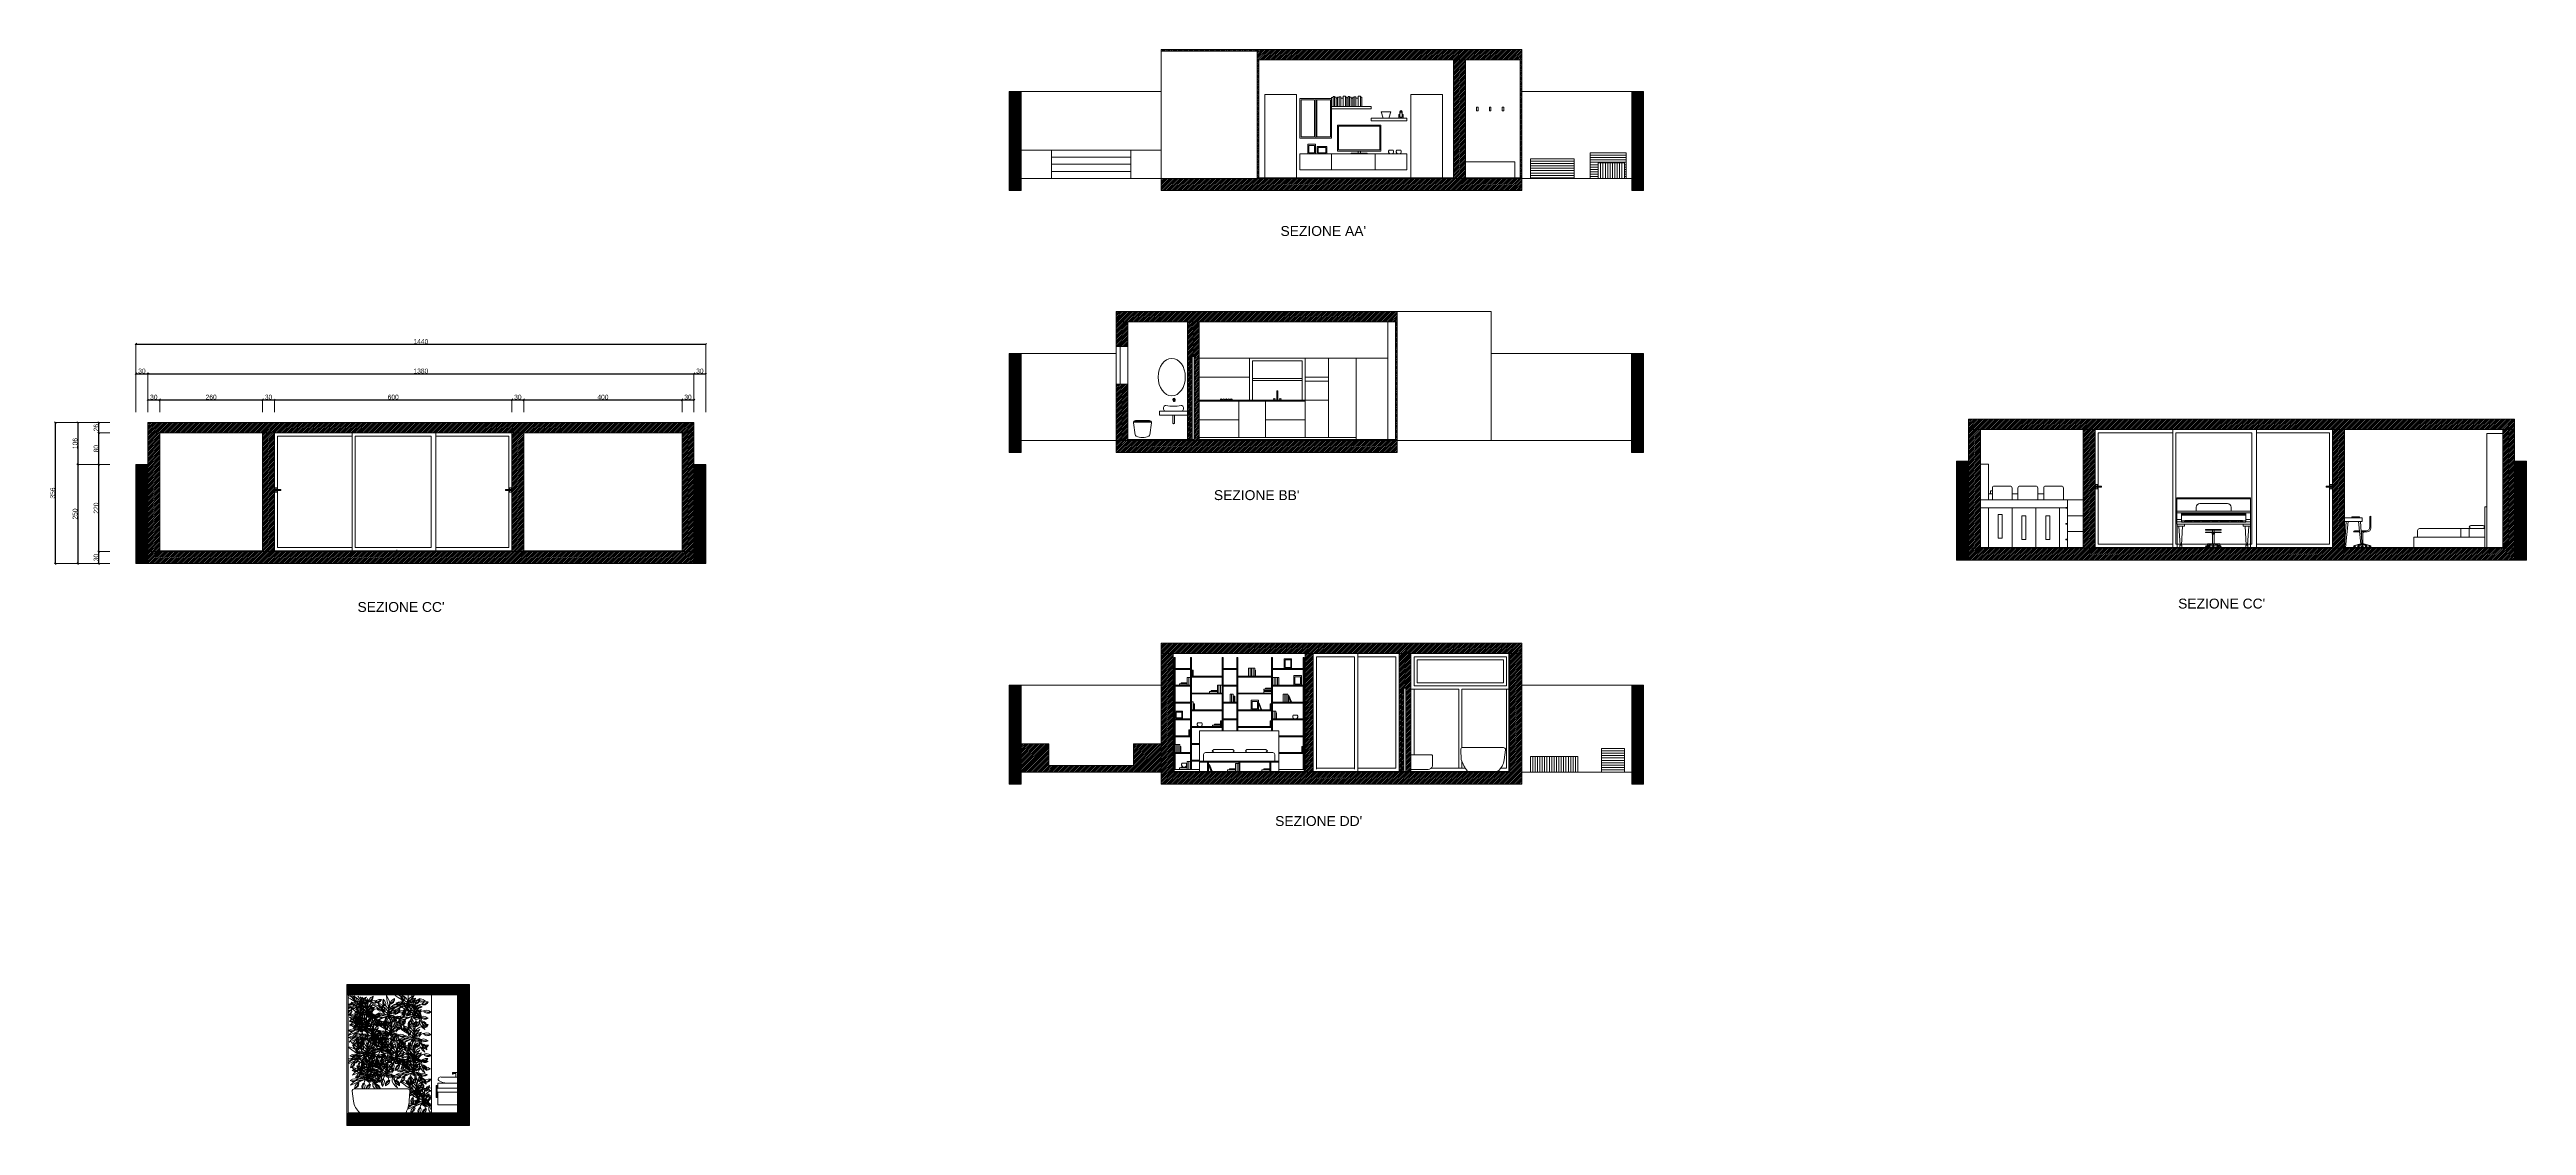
# Model space of a CAD drawing. Header units: millimetres. Extents: x 935 to 13922, y 3203 to 7816.
# Drawn here: x 7662 to 13922, y 4878 to 7597 of the extents above; entities that cross this region are included whole.
import ezdxf

# ---------------------------------------------------------------- set-up
doc = ezdxf.new("R2010")
doc.units = ezdxf.units.MM
doc.layers.get('0').update_dxf_attribs({"lineweight": 20})
doc.layers.get('Defpoints').update_dxf_attribs({"lineweight": 20})
for name, color, linetype, lineweight in [('ARREDO_parete_FURNITURE', 7, 'Continuous', 13), ('campiture', 253, 'Continuous', 0), ('carpiture', 253, 'Continuous', 0), ('finestre', 141, 'Continuous', 13), ('interni', 210, 'Continuous', 13), ('porte', 230, 'Continuous', 13), ('quote', 181, 'Continuous', 0), ('sanitari_bordi', 175, 'Continuous', 13), ('vasche', 175, 'Continuous', 13)]:
    doc.layers.add(name, color=color, linetype=linetype, lineweight=lineweight)
for name, color, linetype, lineweight, true_color in [('PIANTE', 7, 'Continuous', 5, 0x007a00), ('Retino_Vetro', 7, 'Continuous', 13, 0x6ae3fb), ('TRATTEGGIO_legno_colore', 7, 'Continuous', 5, 0xa56740)]:
    doc.layers.add(name, color=color, linetype=linetype, lineweight=lineweight, true_color=true_color)
doc.styles.get("Standard").update_dxf_attribs({"font": 'arial.ttf', "height": 12})
doc.dimstyles.new('Copia di ISO-25', dxfattribs={"dimtxt": 18, "dimasz": 4, "dimexe": 4, "dimexo": 300, "dimtad": 1, "dimdec": 0, "dimtxsty": 'Standard', "dimblk": 'OBLIQUE', "dimcen": 2.5, "dimse1": 1, "dimse2": 1, "dimadec": 0, "dimazin": 0, "dimtfac": 1, "dimtdec": 0, "dimtmove": 0, "dimatfit": 3, "dimfxl": 1, "dimfxlon": 1, "dimarcsym": 0})
pattern_1 = [(45, (4600.9173, 8.52), (-2.245064, 2.245064), [])]
pattern_2 = [(45, (3782.284, 2877.2687), (-2.245064, 2.245064), [])]
pattern_3 = [(45, (4600.9173, 8.52), (-2.245064, 2.245064), [])]
pattern_4 = [(0, (4600.9173, 8.5201), (2e-16, 1), [])]
pattern_5 = [(0, (4600.9173, 8.5201), (0, 1), [])]

msp = doc.modelspace()

# ---------------------------------------------------------------- texts
at = {"layer": 'interni', "char_height": 25, "attachment_point": 1}
for s, insert in [("SEZIONE AA'", (10772.9, 7150.6)), ("SEZIONE BB'", (10604.7, 6483.1)), ("SEZIONE CC'", (8440.4, 6200.5)), ("SEZIONE CC'", (13041.3, 6209.1)), ("SEZIONE DD'", (10759.4, 5659.6))]:
    msp.add_mtext_dynamic_manual_height_columns(s, width=257.73, gutter_width=12.5, heights=[0], dxfattribs=dict(at, insert=insert))

# ---------------------------------------------------------------- blocks, each defined once
blk = doc.blocks.new('_Oblique')
at = {"color": 0, "linetype": 'ByBlock', "lineweight": -2}
blk.add_line((-0.5, -0.5), (0.5, 0.5), dxfattribs=at)
blk = doc.blocks.new('*D171')
at = {"layer": 'Defpoints', "color": 0, "lineweight": 15, "transparency": 16777216}
for p in [(7910.6, 6653.9), (7676.7, 6297.9), (7910.6, 6297.9)]:
    blk.add_point(p, dxfattribs=at)
at = {"layer": 'quote', "color": 0, "lineweight": -2, "transparency": 16777216}
blk.add_line((7676.7, 6653.9), (7676.7, 6297.9), dxfattribs=at)
at = {"layer": 'quote', "color": 0, "lineweight": -2, "transparency": 16777216, "xscale": 4, "yscale": 4, "zscale": 4}
for p, rotation in [((7676.7, 6653.9), 90), ((7676.7, 6297.9), 270)]:
    blk.add_blockref('_Oblique', p, dxfattribs=dict(at, rotation=rotation))
at = {"layer": 'quote', "color": 0, "lineweight": 15, "transparency": 16777216, "insert": (7670, 6475.9), "char_height": 12, "attachment_point": 5, "rotation": 90}
blk.add_mtext('356', dxfattribs=at)
blk = doc.blocks.new('*D172')
at = {"layer": 'Defpoints', "color": 0, "lineweight": 15, "transparency": 16777216}
for p in [(7880.6, 6547.9), (7733.4, 6297.9), (7880.6, 6297.9)]:
    blk.add_point(p, dxfattribs=at)
at = {"layer": 'quote', "color": 0, "lineweight": -2, "transparency": 16777216}
blk.add_line((7733.4, 6547.9), (7733.4, 6297.9), dxfattribs=at)
at = {"layer": 'quote', "color": 0, "lineweight": -2, "transparency": 16777216, "xscale": 4, "yscale": 4, "zscale": 4}
for p, rotation in [((7733.4, 6547.9), 90), ((7733.4, 6297.9), 270)]:
    blk.add_blockref('_Oblique', p, dxfattribs=dict(at, rotation=rotation))
at = {"layer": 'quote', "color": 0, "lineweight": 15, "transparency": 16777216, "insert": (7726.6, 6422.9), "char_height": 12, "attachment_point": 5, "rotation": 90}
blk.add_mtext('250', dxfattribs=at)
blk = doc.blocks.new('*D173')
at = {"layer": 'Defpoints', "color": 0, "lineweight": 15, "transparency": 16777216}
for p in [(7910.6, 6653.9), (7733.4, 6547.9), (7910.6, 6547.9)]:
    blk.add_point(p, dxfattribs=at)
at = {"layer": 'quote', "color": 0, "lineweight": -2, "transparency": 16777216}
blk.add_line((7733.4, 6653.9), (7733.4, 6547.9), dxfattribs=at)
at = {"layer": 'quote', "color": 0, "lineweight": -2, "transparency": 16777216, "xscale": 4, "yscale": 4, "zscale": 4}
for p, rotation in [((7733.4, 6653.9), 90), ((7733.4, 6547.9), 270)]:
    blk.add_blockref('_Oblique', p, dxfattribs=dict(at, rotation=rotation))
at = {"layer": 'quote', "color": 0, "lineweight": 15, "transparency": 16777216, "insert": (7726.6, 6600.9), "char_height": 12, "attachment_point": 5, "rotation": 90}
blk.add_mtext('106', dxfattribs=at)
blk = doc.blocks.new('*D174')
at = {"layer": 'Defpoints', "color": 0, "lineweight": 15, "transparency": 16777216}
for p in [(7786.4, 6327.9), (7910.6, 6327.9), (7910.6, 6297.9)]:
    blk.add_point(p, dxfattribs=at)
at = {"layer": 'quote', "color": 0, "lineweight": -2, "transparency": 16777216}
blk.add_line((7786.4, 6297.9), (7786.4, 6327.9), dxfattribs=at)
at = {"layer": 'quote', "color": 0, "lineweight": -2, "transparency": 16777216, "xscale": 4, "yscale": 4, "zscale": 4}
for p, rotation in [((7786.4, 6327.9), 90), ((7786.4, 6297.9), 270)]:
    blk.add_blockref('_Oblique', p, dxfattribs=dict(at, rotation=rotation))
at = {"layer": 'quote', "color": 0, "lineweight": 15, "transparency": 16777216, "insert": (7779.7, 6312.9), "char_height": 12, "attachment_point": 5, "rotation": 90}
blk.add_mtext('30', dxfattribs=at)
blk = doc.blocks.new('*D175')
at = {"layer": 'Defpoints', "color": 0, "lineweight": 15, "transparency": 16777216}
for p in [(7786.4, 6547.9), (7910.6, 6547.9), (7910.6, 6327.9)]:
    blk.add_point(p, dxfattribs=at)
at = {"layer": 'quote', "color": 0, "lineweight": -2, "transparency": 16777216}
blk.add_line((7786.4, 6327.9), (7786.4, 6547.9), dxfattribs=at)
at = {"layer": 'quote', "color": 0, "lineweight": -2, "transparency": 16777216, "xscale": 4, "yscale": 4, "zscale": 4}
for p, rotation in [((7786.4, 6547.9), 90), ((7786.4, 6327.9), 270)]:
    blk.add_blockref('_Oblique', p, dxfattribs=dict(at, rotation=rotation))
at = {"layer": 'quote', "color": 0, "lineweight": 15, "transparency": 16777216, "insert": (7779.7, 6437.9), "char_height": 12, "attachment_point": 5, "rotation": 90}
blk.add_mtext('220', dxfattribs=at)
blk = doc.blocks.new('*D176')
at = {"layer": 'Defpoints', "color": 0, "lineweight": 15, "transparency": 16777216}
for p in [(7786.4, 6627.9), (7910.6, 6627.9), (7910.6, 6547.9)]:
    blk.add_point(p, dxfattribs=at)
at = {"layer": 'quote', "color": 0, "lineweight": -2, "transparency": 16777216}
blk.add_line((7786.4, 6547.9), (7786.4, 6627.9), dxfattribs=at)
at = {"layer": 'quote', "color": 0, "lineweight": -2, "transparency": 16777216, "xscale": 4, "yscale": 4, "zscale": 4}
for p, rotation in [((7786.4, 6627.9), 90), ((7786.4, 6547.9), 270)]:
    blk.add_blockref('_Oblique', p, dxfattribs=dict(at, rotation=rotation))
at = {"layer": 'quote', "color": 0, "lineweight": 15, "transparency": 16777216, "insert": (7779.7, 6587.9), "char_height": 12, "attachment_point": 5, "rotation": 90}
blk.add_mtext('80', dxfattribs=at)
blk = doc.blocks.new('*D177')
at = {"layer": 'Defpoints', "color": 0, "lineweight": 15, "transparency": 16777216}
for p in [(7786.4, 6653.9), (7910.6, 6653.9), (7910.6, 6627.9)]:
    blk.add_point(p, dxfattribs=at)
at = {"layer": 'quote', "color": 0, "lineweight": -2, "transparency": 16777216}
blk.add_line((7786.4, 6627.9), (7786.4, 6653.9), dxfattribs=at)
at = {"layer": 'quote', "color": 0, "lineweight": -2, "transparency": 16777216, "xscale": 4, "yscale": 4, "zscale": 4}
for p, rotation in [((7786.4, 6653.9), 90), ((7786.4, 6627.9), 270)]:
    blk.add_blockref('_Oblique', p, dxfattribs=dict(at, rotation=rotation))
at = {"layer": 'quote', "color": 0, "lineweight": 15, "transparency": 16777216, "insert": (7779.7, 6640.9), "char_height": 12, "attachment_point": 5, "rotation": 90}
blk.add_mtext('26', dxfattribs=at)
blk = doc.blocks.new('*D178')
at = {"layer": 'Defpoints', "color": 0, "lineweight": 15, "transparency": 16777216}
for p in [(9320.6, 6852.1), (7880.6, 6547.9), (9320.6, 6547.9)]:
    blk.add_point(p, dxfattribs=at)
at = {"layer": 'quote', "color": 0, "lineweight": -2, "transparency": 16777216}
blk.add_line((7880.6, 6852.1), (9320.6, 6852.1), dxfattribs=at)
at = {"layer": 'quote', "color": 0, "lineweight": -2, "transparency": 16777216, "xscale": 4, "yscale": 4, "zscale": 4, "rotation": 180}
blk.add_blockref('_Oblique', (7880.6, 6852.1), dxfattribs=at)
at = {"layer": 'quote', "color": 0, "lineweight": -2, "transparency": 16777216, "xscale": 4, "yscale": 4, "zscale": 4}
blk.add_blockref('_Oblique', (9320.6, 6852.1), dxfattribs=at)
at = {"layer": 'quote', "color": 0, "lineweight": 15, "transparency": 16777216, "insert": (8600.6, 6858.8), "char_height": 12, "attachment_point": 5}
blk.add_mtext('1440', dxfattribs=at)
blk = doc.blocks.new('*D179')
at = {"layer": 'Defpoints', "color": 0, "lineweight": 15, "transparency": 16777216}
for p in [(7910.6, 6777.5), (7880.6, 6547.9), (7910.6, 6547.9)]:
    blk.add_point(p, dxfattribs=at)
at = {"layer": 'quote', "color": 0, "lineweight": -2, "transparency": 16777216}
blk.add_line((7880.6, 6777.5), (7910.6, 6777.5), dxfattribs=at)
at = {"layer": 'quote', "color": 0, "lineweight": -2, "transparency": 16777216, "xscale": 4, "yscale": 4, "zscale": 4, "rotation": 180}
blk.add_blockref('_Oblique', (7880.6, 6777.5), dxfattribs=at)
at = {"layer": 'quote', "color": 0, "lineweight": -2, "transparency": 16777216, "xscale": 4, "yscale": 4, "zscale": 4}
blk.add_blockref('_Oblique', (7910.6, 6777.5), dxfattribs=at)
at = {"layer": 'quote', "color": 0, "lineweight": 15, "transparency": 16777216, "insert": (7895.6, 6784.2), "char_height": 12, "attachment_point": 5}
blk.add_mtext('30', dxfattribs=at)
blk = doc.blocks.new('*D180')
at = {"layer": 'Defpoints', "color": 0, "lineweight": 15, "transparency": 16777216}
for p in [(9290.6, 6777.5), (7910.6, 6653.9), (9290.6, 6653.9)]:
    blk.add_point(p, dxfattribs=at)
at = {"layer": 'quote', "color": 0, "lineweight": -2, "transparency": 16777216}
blk.add_line((7910.6, 6777.5), (9290.6, 6777.5), dxfattribs=at)
at = {"layer": 'quote', "color": 0, "lineweight": -2, "transparency": 16777216, "xscale": 4, "yscale": 4, "zscale": 4, "rotation": 180}
blk.add_blockref('_Oblique', (7910.6, 6777.5), dxfattribs=at)
at = {"layer": 'quote', "color": 0, "lineweight": -2, "transparency": 16777216, "xscale": 4, "yscale": 4, "zscale": 4}
blk.add_blockref('_Oblique', (9290.6, 6777.5), dxfattribs=at)
at = {"layer": 'quote', "color": 0, "lineweight": 15, "transparency": 16777216, "insert": (8600.6, 6784.2), "char_height": 12, "attachment_point": 5}
blk.add_mtext('1380', dxfattribs=at)
blk = doc.blocks.new('*D181')
at = {"layer": 'Defpoints', "color": 0, "lineweight": 15, "transparency": 16777216}
for p in [(9320.6, 6777.5), (9290.6, 6547.9), (9320.6, 6547.9)]:
    blk.add_point(p, dxfattribs=at)
at = {"layer": 'quote', "color": 0, "lineweight": -2, "transparency": 16777216}
blk.add_line((9290.6, 6777.5), (9320.6, 6777.5), dxfattribs=at)
at = {"layer": 'quote', "color": 0, "lineweight": -2, "transparency": 16777216, "xscale": 4, "yscale": 4, "zscale": 4, "rotation": 180}
blk.add_blockref('_Oblique', (9290.6, 6777.5), dxfattribs=at)
at = {"layer": 'quote', "color": 0, "lineweight": -2, "transparency": 16777216, "xscale": 4, "yscale": 4, "zscale": 4}
blk.add_blockref('_Oblique', (9320.6, 6777.5), dxfattribs=at)
at = {"layer": 'quote', "color": 0, "lineweight": 15, "transparency": 16777216, "insert": (9305.6, 6784.2), "char_height": 12, "attachment_point": 5}
blk.add_mtext('30', dxfattribs=at)
blk = doc.blocks.new('*D182')
at = {"layer": 'Defpoints', "color": 0, "lineweight": 15, "transparency": 16777216}
for p in [(7940.6, 6711.5), (7910.6, 6627.9), (7940.6, 6627.9)]:
    blk.add_point(p, dxfattribs=at)
at = {"layer": 'quote', "color": 0, "lineweight": -2, "transparency": 16777216}
blk.add_line((7910.6, 6711.5), (7940.6, 6711.5), dxfattribs=at)
at = {"layer": 'quote', "color": 0, "lineweight": -2, "transparency": 16777216, "xscale": 4, "yscale": 4, "zscale": 4, "rotation": 180}
blk.add_blockref('_Oblique', (7910.6, 6711.5), dxfattribs=at)
at = {"layer": 'quote', "color": 0, "lineweight": -2, "transparency": 16777216, "xscale": 4, "yscale": 4, "zscale": 4}
blk.add_blockref('_Oblique', (7940.6, 6711.5), dxfattribs=at)
at = {"layer": 'quote', "color": 0, "lineweight": 15, "transparency": 16777216, "insert": (7925.6, 6718.3), "char_height": 12, "attachment_point": 5}
blk.add_mtext('30', dxfattribs=at)
blk = doc.blocks.new('*D183')
at = {"layer": 'Defpoints', "color": 0, "lineweight": 15, "transparency": 16777216}
for p in [(8200.6, 6711.5), (7940.6, 6627.9), (8200.6, 6627.9)]:
    blk.add_point(p, dxfattribs=at)
at = {"layer": 'quote', "color": 0, "lineweight": -2, "transparency": 16777216}
blk.add_line((7940.6, 6711.5), (8200.6, 6711.5), dxfattribs=at)
at = {"layer": 'quote', "color": 0, "lineweight": -2, "transparency": 16777216, "xscale": 4, "yscale": 4, "zscale": 4, "rotation": 180}
blk.add_blockref('_Oblique', (7940.6, 6711.5), dxfattribs=at)
at = {"layer": 'quote', "color": 0, "lineweight": -2, "transparency": 16777216, "xscale": 4, "yscale": 4, "zscale": 4}
blk.add_blockref('_Oblique', (8200.6, 6711.5), dxfattribs=at)
at = {"layer": 'quote', "color": 0, "lineweight": 15, "transparency": 16777216, "insert": (8070.6, 6718.3), "char_height": 12, "attachment_point": 5}
blk.add_mtext('260', dxfattribs=at)
blk = doc.blocks.new('*D184')
at = {"layer": 'Defpoints', "color": 0, "lineweight": 15, "transparency": 16777216}
for p in [(8230.6, 6711.5), (8200.6, 6627.9), (8230.6, 6627.9)]:
    blk.add_point(p, dxfattribs=at)
at = {"layer": 'quote', "color": 0, "lineweight": -2, "transparency": 16777216}
blk.add_line((8200.6, 6711.5), (8230.6, 6711.5), dxfattribs=at)
at = {"layer": 'quote', "color": 0, "lineweight": -2, "transparency": 16777216, "xscale": 4, "yscale": 4, "zscale": 4, "rotation": 180}
blk.add_blockref('_Oblique', (8200.6, 6711.5), dxfattribs=at)
at = {"layer": 'quote', "color": 0, "lineweight": -2, "transparency": 16777216, "xscale": 4, "yscale": 4, "zscale": 4}
blk.add_blockref('_Oblique', (8230.6, 6711.5), dxfattribs=at)
at = {"layer": 'quote', "color": 0, "lineweight": 15, "transparency": 16777216, "insert": (8215.6, 6718.3), "char_height": 12, "attachment_point": 5}
blk.add_mtext('30', dxfattribs=at)
blk = doc.blocks.new('*D185')
at = {"layer": 'Defpoints', "color": 0, "lineweight": 15, "transparency": 16777216}
for p in [(8830.6, 6711.5), (8230.6, 6627.9), (8830.6, 6627.9)]:
    blk.add_point(p, dxfattribs=at)
at = {"layer": 'quote', "color": 0, "lineweight": -2, "transparency": 16777216}
blk.add_line((8230.6, 6711.5), (8830.6, 6711.5), dxfattribs=at)
at = {"layer": 'quote', "color": 0, "lineweight": -2, "transparency": 16777216, "xscale": 4, "yscale": 4, "zscale": 4, "rotation": 180}
blk.add_blockref('_Oblique', (8230.6, 6711.5), dxfattribs=at)
at = {"layer": 'quote', "color": 0, "lineweight": -2, "transparency": 16777216, "xscale": 4, "yscale": 4, "zscale": 4}
blk.add_blockref('_Oblique', (8830.6, 6711.5), dxfattribs=at)
at = {"layer": 'quote', "color": 0, "lineweight": 15, "transparency": 16777216, "insert": (8530.6, 6718.3), "char_height": 12, "attachment_point": 5}
blk.add_mtext('600', dxfattribs=at)
blk = doc.blocks.new('*D186')
at = {"layer": 'Defpoints', "color": 0, "lineweight": 15, "transparency": 16777216}
for p in [(8860.6, 6711.5), (8830.6, 6627.9), (8860.6, 6627.9)]:
    blk.add_point(p, dxfattribs=at)
at = {"layer": 'quote', "color": 0, "lineweight": -2, "transparency": 16777216}
blk.add_line((8830.6, 6711.5), (8860.6, 6711.5), dxfattribs=at)
at = {"layer": 'quote', "color": 0, "lineweight": -2, "transparency": 16777216, "xscale": 4, "yscale": 4, "zscale": 4, "rotation": 180}
blk.add_blockref('_Oblique', (8830.6, 6711.5), dxfattribs=at)
at = {"layer": 'quote', "color": 0, "lineweight": -2, "transparency": 16777216, "xscale": 4, "yscale": 4, "zscale": 4}
blk.add_blockref('_Oblique', (8860.6, 6711.5), dxfattribs=at)
at = {"layer": 'quote', "color": 0, "lineweight": 15, "transparency": 16777216, "insert": (8845.6, 6718.3), "char_height": 12, "attachment_point": 5}
blk.add_mtext('30', dxfattribs=at)
blk = doc.blocks.new('*D187')
at = {"layer": 'Defpoints', "color": 0, "lineweight": 15, "transparency": 16777216}
for p in [(9260.6, 6711.5), (8860.6, 6627.9), (9260.6, 6627.9)]:
    blk.add_point(p, dxfattribs=at)
at = {"layer": 'quote', "color": 0, "lineweight": -2, "transparency": 16777216}
blk.add_line((8860.6, 6711.5), (9260.6, 6711.5), dxfattribs=at)
at = {"layer": 'quote', "color": 0, "lineweight": -2, "transparency": 16777216, "xscale": 4, "yscale": 4, "zscale": 4, "rotation": 180}
blk.add_blockref('_Oblique', (8860.6, 6711.5), dxfattribs=at)
at = {"layer": 'quote', "color": 0, "lineweight": -2, "transparency": 16777216, "xscale": 4, "yscale": 4, "zscale": 4}
blk.add_blockref('_Oblique', (9260.6, 6711.5), dxfattribs=at)
at = {"layer": 'quote', "color": 0, "lineweight": 15, "transparency": 16777216, "insert": (9060.6, 6718.3), "char_height": 12, "attachment_point": 5}
blk.add_mtext('400', dxfattribs=at)
blk = doc.blocks.new('*D188')
at = {"layer": 'Defpoints', "color": 0, "lineweight": 15, "transparency": 16777216}
for p in [(9290.6, 6711.5), (9260.6, 6627.9), (9290.6, 6627.9)]:
    blk.add_point(p, dxfattribs=at)
at = {"layer": 'quote', "color": 0, "lineweight": -2, "transparency": 16777216}
blk.add_line((9260.6, 6711.5), (9290.6, 6711.5), dxfattribs=at)
at = {"layer": 'quote', "color": 0, "lineweight": -2, "transparency": 16777216, "xscale": 4, "yscale": 4, "zscale": 4, "rotation": 180}
blk.add_blockref('_Oblique', (9260.6, 6711.5), dxfattribs=at)
at = {"layer": 'quote', "color": 0, "lineweight": -2, "transparency": 16777216, "xscale": 4, "yscale": 4, "zscale": 4}
blk.add_blockref('_Oblique', (9290.6, 6711.5), dxfattribs=at)
at = {"layer": 'quote', "color": 0, "lineweight": 15, "transparency": 16777216, "insert": (9275.6, 6718.3), "char_height": 12, "attachment_point": 5}
blk.add_mtext('30', dxfattribs=at)

# ---------------------------------------------------------------- dimensions: what is measured, and where the dimension line sits
at = {"layer": 'quote', "lineweight": 15}
for base, p1, p2, picture, middle in [((9320.6, 6852.1), (7880.6, 6547.9), (9320.6, 6547.9), '*D178', (8600.6, 6858.8)), ((7910.6, 6777.5), (7880.6, 6547.9), (7910.6, 6547.9), '*D179', (7895.6, 6784.2)), ((9290.6, 6777.5), (7910.6, 6653.9), (9290.6, 6653.9), '*D180', (8600.6, 6784.2)), ((9320.6, 6777.5), (9290.6, 6547.9), (9320.6, 6547.9), '*D181', (9305.6, 6784.2)), ((7940.6, 6711.5), (7910.6, 6627.9), (7940.6, 6627.9), '*D182', (7925.6, 6718.3)), ((8200.6, 6711.5), (7940.6, 6627.9), (8200.6, 6627.9), '*D183', (8070.6, 6718.3)), ((8230.6, 6711.5), (8200.6, 6627.9), (8230.6, 6627.9), '*D184', (8215.6, 6718.3)), ((8830.6, 6711.5), (8230.6, 6627.9), (8830.6, 6627.9), '*D185', (8530.6, 6718.3)), ((8860.6, 6711.5), (8830.6, 6627.9), (8860.6, 6627.9), '*D186', (8845.6, 6718.3)), ((9260.6, 6711.5), (8860.6, 6627.9), (9260.6, 6627.9), '*D187', (9060.6, 6718.3)), ((9290.6, 6711.5), (9260.6, 6627.9), (9290.6, 6627.9), '*D188', (9275.6, 6718.3))]:
    dim = msp.add_linear_dim(base=base, p1=p1, p2=p2, dimstyle='Copia di ISO-25', dxfattribs=at)
    dim.commit()
    dim.dimension.update_dxf_attribs({"geometry": picture, "text_midpoint": middle})
for base, p1, p2, picture, middle in [((7676.7, 6297.9), (7910.6, 6653.9), (7910.6, 6297.9), '*D171', (7670, 6475.9)), ((7733.4, 6547.9), (7910.6, 6653.9), (7910.6, 6547.9), '*D173', (7726.6, 6600.9)), ((7786.4, 6653.9), (7910.6, 6627.9), (7910.6, 6653.9), '*D177', (7779.7, 6640.9)), ((7786.4, 6627.9), (7910.6, 6547.9), (7910.6, 6627.9), '*D176', (7779.7, 6587.9)), ((7733.4, 6297.9), (7880.6, 6547.9), (7880.6, 6297.9), '*D172', (7726.6, 6422.9)), ((7786.4, 6547.9), (7910.6, 6327.9), (7910.6, 6547.9), '*D175', (7779.7, 6437.9)), ((7786.4, 6327.9), (7910.6, 6297.9), (7910.6, 6327.9), '*D174', (7779.7, 6312.9))]:
    dim = msp.add_linear_dim(base=base, p1=p1, p2=p2, angle=90, dimstyle='Copia di ISO-25', dxfattribs=at)
    dim.commit()
    dim.dimension.update_dxf_attribs({"geometry": picture, "text_midpoint": middle})

# ---------------------------------------------------------------- hatches: boundary and pattern name
at = {"layer": 'campiture'}
h = msp.add_hatch(dxfattribs=at)
h.set_pattern_fill('ANSI31', color=256)
h.set_pattern_definition([(45, (2326.2294, -630.3806), (-2.245064, 2.245064), [])])
h.paths.add_polyline_path([(11382.4, 7596.6), (10714.3, 7596.6), (10714.3, 7570.6), (11382.4, 7570.6)])
h.paths.add_polyline_path([(11240.3, 7570.6), (11210.3, 7570.6), (11210.3, 7270.6), (11240.3, 7270.6)])
h.paths.add_polyline_path([(11382.4, 7570.6), (11378.4, 7570.6), (11378.4, 7272.8), (11382.4, 7272.8)])
h.paths.add_polyline_path([(10718.3, 7570.6), (10714.3, 7570.6), (10714.3, 7270.6), (10718.3, 7270.6)])
h.paths.add_polyline_path([(10714.3, 7596.6), (10471.5, 7596.6), (10471.5, 7592.6), (10714.3, 7592.6)])
h.paths.add_polyline_path([(11382.4, 7270.6), (10714.3, 7270.6), (10471.5, 7270.6), (10471.5, 7240.6), (10714.3, 7240.6), (11382.4, 7240.6)])
h = msp.add_hatch(dxfattribs=at)
h.set_pattern_fill('_USER', color=256, pattern_type=0)
h.set_pattern_definition(pattern_4)
h.paths.add_polyline_path([(10117.5, 7490.6), (10087.5, 7490.6), (10087.5, 7240.6), (10117.5, 7240.6)])
h.paths.add_polyline_path([(11690.4, 7490.6), (11660.4, 7490.6), (11660.4, 7240.6), (11690.4, 7240.6)])
h = msp.add_hatch(dxfattribs=at)
h.set_pattern_fill('ANSI31', color=256)
h.set_pattern_definition(pattern_2)
h.paths.add_polyline_path([(11210.3, 7272.8), (10718.3, 7272.8), (10718.3, 7270.6), (11210.3, 7270.6)])
h = msp.add_hatch(dxfattribs=at)
h.set_pattern_fill('ANSI31', color=256)
h.set_pattern_definition(pattern_2)
h.paths.add_polyline_path([(11382.4, 7272.8), (11240.3, 7272.8), (11240.3, 7270.6), (11382.4, 7270.6)])
h = msp.add_hatch(dxfattribs=at)
h.set_pattern_fill('ANSI31', color=256)
h.set_pattern_definition([(45, (4599.1896, 8.52), (-2.245064, 2.245064), [])])
h.paths.add_polyline_path([(10567.5, 6908.7), (10537.5, 6908.7), (10537.5, 6608.7), (10550, 6608.7), (10550, 6820.9), (10555, 6820.9), (10555, 6608.7), (10567.5, 6608.7)])
h = msp.add_hatch(dxfattribs=at)
h.set_pattern_fill('ANSI31', color=256)
h.set_pattern_definition([(45, (2278.2448, 2215.302), (-2.245064, 2.245064), [])])
h.paths.add_polyline_path([(11067.5, 6908.7), (11063.5, 6908.7), (11063.5, 6608.7), (11067.5, 6608.7)])
h = msp.add_hatch(dxfattribs=at)
h.set_pattern_fill('ANSI31', color=256)
h.paths.add_polyline_path([(9290.6, 6653.9), (8830.6, 6653.9), (8230.6, 6653.9), (7910.6, 6653.9), (7910.6, 6627.9), (8200.6, 6627.9), (8230.6, 6627.9), (8830.6, 6627.9), (9290.6, 6627.9)])
h.paths.add_polyline_path([(8230.6, 6627.9), (8200.6, 6627.9), (8200.6, 6327.9), (8230.6, 6327.9)])
h.paths.add_polyline_path([(7940.6, 6627.9), (7910.6, 6627.9), (7910.6, 6327.9), (7940.6, 6327.9)])
h.paths.add_polyline_path([(9290.6, 6627.9), (9260.6, 6627.9), (9260.6, 6327.9), (9290.6, 6327.9)], flags=17)
h.paths.add_polyline_path([(9290.6, 6327.9), (9260.6, 6327.9), (8860.6, 6327.9), (8860.6, 6330.1), (8860.6, 6330.1), (8860.6, 6330.9), (8860.6, 6395.1), (8860.6, 6395.1), (8860.6, 6405.1), (8860.6, 6627.9), (8830.6, 6627.9), (8830.6, 6327.9), (8230.6, 6327.9), (8200.6, 6327.9), (7940.6, 6327.9), (7910.6, 6327.9), (7910.6, 6297.9), (8230.6, 6297.9), (8830.6, 6297.9), (9290.6, 6297.9)])
h = msp.add_hatch(dxfattribs=at)
h.set_pattern_fill('ANSI31', color=256)
h.set_pattern_definition(pattern_3)
h.paths.add_polyline_path([(13891.6, 6662.4), (13431.5, 6662.4), (12831.5, 6662.4), (12511.5, 6662.4), (12511.5, 6636.4), (12801.5, 6636.4), (12831.5, 6636.4), (13431.5, 6636.4), (13891.6, 6636.4)])
h.paths.add_polyline_path([(12831.5, 6636.4), (12801.5, 6636.4), (12801.5, 6336.4), (12831.5, 6336.4)])
h.paths.add_polyline_path([(12541.5, 6636.4), (12511.5, 6636.4), (12511.5, 6336.4), (12541.5, 6336.4)])
h.paths.add_polyline_path([(13891.6, 6636.4), (13861.6, 6636.4), (13861.6, 6336.4), (13891.6, 6336.4)], flags=17)
h.paths.add_polyline_path([(13891.6, 6336.4), (13861.6, 6336.4), (13461.6, 6336.4), (13461.6, 6338.6), (13461.5, 6338.6), (13461.6, 6339.4), (13461.6, 6403.6), (13461.5, 6403.6), (13461.5, 6413.6), (13461.6, 6636.4), (13431.5, 6636.4), (13431.5, 6336.4), (12831.5, 6336.4), (12801.5, 6336.4), (12541.5, 6336.4), (12511.5, 6336.4), (12511.5, 6306.4), (12831.5, 6306.4), (13431.5, 6306.4), (13891.6, 6306.4)])
h = msp.add_hatch(dxfattribs=at)
h.set_pattern_fill('_USER', color=256, pattern_type=0)
h.set_pattern_definition([(0, (0, 0), (0, 1), [])])
h.paths.add_polyline_path([(7910.6, 6547.9), (7880.6, 6547.9), (7880.6, 6297.9), (7910.6, 6297.9), (7910.6, 6327.9)])
h.paths.add_polyline_path([(9320.6, 6547.9), (9290.6, 6547.9), (9290.6, 6297.9), (9320.6, 6297.9)])
h = msp.add_hatch(dxfattribs=at)
h.set_pattern_fill('_USER', color=256, pattern_type=0)
h.set_pattern_definition(pattern_5)
h.paths.add_polyline_path([(12511.5, 6556.4), (12481.5, 6556.4), (12481.5, 6306.4), (12511.5, 6306.4), (12511.5, 6336.4)])
h.paths.add_polyline_path([(13921.6, 6556.4), (13891.6, 6556.4), (13891.6, 6306.4), (13921.6, 6306.4)])
h = msp.add_hatch(dxfattribs=at)
h.set_pattern_fill('ANSI31', color=256)
h.set_pattern_definition([(45, (2366.895, 1974.711), (-2.245064, 2.245064), [])])
h.paths.add_polyline_path([(8200.6, 6330.1), (7940.6, 6330.1), (7940.6, 6327.9), (8200.6, 6327.9)])
h = msp.add_hatch(dxfattribs=at)
h.set_pattern_fill('ANSI31', color=256)
h.set_pattern_definition([(45, (6967.8123, 1983.2312), (-2.245064, 2.245064), [])])
h.paths.add_polyline_path([(12801.5, 6338.6), (12541.5, 6338.6), (12541.5, 6336.4), (12801.5, 6336.4)])
h = msp.add_hatch(dxfattribs=at)
h.set_pattern_fill('ANSI31', color=256)
h.set_pattern_definition([(45, (3988.0992, 66.9523), (-2.245064, 2.245064), [])])
h.paths.add_polyline_path([(10187.5, 5842.4), (10117.5, 5842.4), (10117.5, 5770.4), (10471.5, 5770.4), (10471.5, 5842.4), (10401.5, 5842.4), (10401.5, 5787.4), (10187.5, 5787.4)])
at = {"layer": 'carpiture', "lineweight": 15}
h = msp.add_hatch(dxfattribs=at)
h.set_pattern_fill('ANSI31', color=256)
h.set_pattern_definition(pattern_3)
h.paths.add_polyline_path([(11067.5, 6934.7), (10537.5, 6934.7), (10357.5, 6934.7), (10357.5, 6908.7), (10537.5, 6908.7), (10537.5, 6908.7), (10567.5, 6908.7), (11067.5, 6908.7)])
h.paths.add_polyline_path([(10387.5, 6908.7), (10357.5, 6908.7), (10357.5, 6845.9), (10387.5, 6845.9)])
h.paths.add_polyline_path([(10387.5, 6750.9), (10367.5, 6750.9), (10357.5, 6750.9), (10357.5, 6608.7), (10387.5, 6608.7), (10387.5, 6610.9)])
h.paths.add_polyline_path([(11067.5, 6608.7), (10567.5, 6608.7), (10567.5, 6608.7), (10537.5, 6608.7), (10357.5, 6608.7), (10357.5, 6578.7), (10567.5, 6578.7), (11067.5, 6578.7)])
h = msp.add_hatch(dxfattribs=at)
h.set_pattern_fill('_USER', color=256, pattern_type=0)
h.set_pattern_definition(pattern_5)
h.paths.add_polyline_path([(11690.1, 6828.7), (11660.1, 6828.7), (11660.1, 6578.7), (11690.1, 6578.7)])
h.paths.add_polyline_path([(10117.5, 6828.7), (10087.5, 6828.7), (10087.5, 6578.7), (10117.5, 6578.7)])
h = msp.add_hatch(dxfattribs=at)
h.set_pattern_fill('ANSI31', color=256)
h.set_pattern_definition(pattern_1)
h.paths.add_polyline_path([(10855.5, 6070.4), (10835.5, 6070.4), (10835.5, 5770.4), (10855.5, 5770.4)])
h.paths.add_polyline_path([(11102.4, 6070.4), (11089.8, 6070.4), (11072.4, 6070.4), (11072.4, 5770.4), (11084.9, 5770.4), (11084.9, 5982.6), (11089.9, 5982.6), (11089.9, 5770.4), (11102.4, 5770.4)])
h.paths.add_polyline_path([(11382.4, 6096.4), (11072.4, 6096.4), (10855.5, 6096.4), (10835.5, 6096.4), (10471.5, 6096.4), (10471.5, 6070.4), (10865.5, 6070.4), (11089.8, 6070.4), (11102.4, 6070.4), (11382.4, 6070.4)])
h = msp.add_hatch(dxfattribs=at)
h.set_pattern_fill('ANSI31', color=256)
h.set_pattern_definition(pattern_1)
h.paths.add_polyline_path([(11382.4, 6070.4), (11352.4, 6070.4), (11352.4, 5772.5), (11352.4, 5770.4), (11102.4, 5770.4), (11072.4, 5770.4), (10855.5, 5770.4), (10835.5, 5770.4), (10501.5, 5770.4), (10501.5, 6070.4), (10471.5, 6070.4), (10471.5, 5770.4), (10471.5, 5740.4), (10865.5, 5740.4), (11072.4, 5740.4), (11102.4, 5740.4), (11382.4, 5740.4)])
h = msp.add_hatch(dxfattribs=at)
h.set_pattern_fill('_USER', color=256, pattern_type=0)
h.set_pattern_definition(pattern_4)
h.paths.add_polyline_path([(10117.5, 5990.4), (10087.5, 5990.4), (10087.5, 5740.4), (10117.5, 5740.4)])
h.paths.add_polyline_path([(11690.4, 5990.4), (11660.4, 5990.4), (11660.4, 5740.4), (11690.4, 5740.4)])
at = {"layer": 'carpiture'}
h = msp.add_hatch(dxfattribs=at)
h.set_pattern_fill('ANSI31', color=256)
h.set_pattern_definition([(45, (5391.77188, 3674.37298), (-0.0883883476, 0.0883883476), [])])
h.paths.add_polyline_path([(8723.1, 4907.8), (8693.2, 4907.8), (8413.2, 4907.8), (8413.2, 4877.8), (8723.1, 4877.8)])
h.paths.add_polyline_path([(8693.2, 4910), (8417.2, 4910), (8417.2, 4907.8), (8693.2, 4907.8)])
h.paths.add_polyline_path([(8723.1, 5207.8), (8693.2, 5207.8), (8693.2, 4907.8), (8723.1, 4907.8)])
h.paths.add_polyline_path([(8723.1, 5233.8), (8413.2, 5233.8), (8413.2, 5207.8), (8627.2, 5207.8), (8723.1, 5207.8)])

# ---------------------------------------------------------------- linework, layer by layer
for p, q in [((10714.3, 7596.6), (10471.5, 7596.6)), ((10471.5, 7596.6), (10471.5, 7270.6)), ((10714.3, 7592.6), (10471.5, 7592.6)), ((11382.4, 7596.6), (10714.3, 7596.6)), ((10714.3, 7596.6), (10714.3, 7570.6)), ((11382.4, 7596.6), (11382.4, 7240.6)), ((11382.4, 7570.6), (10714.3, 7570.6)), ((10714.3, 7570.6), (10714.3, 7270.6)), ((10718.3, 7570.6), (10718.3, 7270.6)), ((11210.3, 7570.6), (11210.3, 7270.6)), ((11240.3, 7570.6), (11240.3, 7270.6)), ((11378.4, 7570.6), (11378.4, 7272.8)), ((11382.4, 7270.6), (11382.4, 7570.6)), ((10117.5, 7490.6), (10087.5, 7490.6)), ((10087.5, 7490.6), (10087.5, 7240.6)), ((10117.5, 7240.6), (10117.5, 7490.6)), ((10733.5, 7272.8), (10733.5, 7482.8)), ((10733.5, 7482.8), (10813.5, 7482.8)), ((10813.5, 7482.8), (10813.5, 7272.8)), ((11102.4, 7272.8), (11102.4, 7482.8)), ((11102.4, 7482.8), (11182.4, 7482.8)), ((11182.4, 7482.8), (11182.4, 7272.8)), ((11690.4, 7490.6), (11660.4, 7490.6)), ((11660.4, 7490.6), (11660.4, 7240.6)), ((11690.4, 7240.6), (11690.4, 7490.6)), ((10471.5, 7270.6), (10117.5, 7270.6)), ((10714.3, 7270.6), (10471.5, 7270.6)), ((10471.5, 7270.6), (10471.5, 7240.6)), ((10714.3, 7270.6), (11382.4, 7270.6)), ((10718.3, 7272.8), (11210.3, 7272.8)), ((11240.3, 7272.8), (11382.4, 7272.8)), ((11382.4, 7270.6), (11660.4, 7270.6)), ((10087.5, 7240.6), (10117.5, 7240.6)), ((10471.5, 7240.6), (10714.3, 7240.6)), ((10714.3, 7240.6), (11382.4, 7240.6)), ((11660.4, 7240.6), (11690.4, 7240.6)), ((10357.5, 6908.7), (10357.5, 6934.7)), ((10357.5, 6934.7), (10567.5, 6934.7)), ((10537.5, 6908.7), (10357.5, 6908.7)), ((10357.5, 6908.7), (10357.5, 6845.9)), ((10387.5, 6845.9), (10387.5, 6908.7)), ((10537.5, 6934.7), (11067.5, 6934.7)), ((10537.5, 6908.7), (10567.5, 6908.7)), ((10537.5, 6908.7), (10537.5, 6608.7)), ((10537.5, 6608.7), (10537.5, 6908.7)), ((11067.5, 6908.7), (10567.5, 6908.7)), ((10567.5, 6908.7), (10567.5, 6608.7)), ((10567.5, 6608.7), (10567.5, 6908.7)), ((11044.3, 6608.7), (11044.3, 6908.7)), ((11305.1, 6934.7), (11067.5, 6934.7)), ((11305.1, 6608.7), (11305.1, 6934.7)), ((10117.5, 6828.7), (10087.5, 6828.7)), ((10087.5, 6828.7), (10087.5, 6578.7)), ((10117.5, 6578.7), (10117.5, 6828.7)), ((10357.5, 6845.9), (10387.5, 6845.9)), ((10357.5, 6845.9), (10357.5, 6750.9)), ((10367.5, 6750.9), (10367.5, 6845.9)), ((10387.5, 6845.9), (10387.5, 6750.9)), ((11660.1, 6578.7), (11660.1, 6828.7)), ((11660.1, 6828.7), (11690.1, 6828.7)), ((11690.1, 6828.7), (11690.1, 6578.7)), ((10555, 6820.9), (10550, 6820.9)), ((10550, 6820.9), (10550, 6608.7)), ((10555, 6608.7), (10555, 6820.9)), ((10357.5, 6608.7), (10357.5, 6750.9)), ((10357.5, 6750.9), (10387.5, 6750.9)), ((10387.5, 6610.9), (10387.5, 6750.9)), ((7910.6, 6653.9), (8230.6, 6653.9)), ((7910.6, 6653.9), (7910.6, 6627.9)), ((8230.6, 6653.9), (8830.6, 6653.9)), ((9290.6, 6653.9), (8830.6, 6653.9)), ((9290.6, 6297.9), (9290.6, 6653.9)), ((12511.5, 6662.4), (12831.5, 6662.4)), ((12511.5, 6662.4), (12511.5, 6636.4)), ((12511.5, 6336.4), (12511.5, 6636.4)), ((12511.5, 6636.4), (12801.5, 6636.4)), ((12541.5, 6636.4), (12541.5, 6336.4)), ((12801.5, 6636.4), (12801.5, 6336.4)), ((12831.5, 6636.4), (12801.5, 6636.4)), ((12831.5, 6662.4), (13431.5, 6662.4)), ((12831.5, 6336.4), (12831.5, 6636.4)), ((12831.5, 6636.4), (13431.5, 6636.4)), ((12831.5, 6336.4), (12831.5, 6636.4)), ((13027.5, 6338.6), (13027.5, 6636.4)), ((13239.5, 6338.6), (13239.5, 6636.4)), ((13891.6, 6662.4), (13431.5, 6662.4)), ((13431.5, 6336.4), (13431.5, 6636.4)), ((13891.6, 6636.4), (13431.5, 6636.4)), ((13461.6, 6636.4), (13461.6, 6336.4)), ((13861.6, 6336.4), (13861.6, 6636.4)), ((13891.6, 6306.4), (13891.6, 6662.4)), ((7910.6, 6327.9), (7910.6, 6627.9)), ((7910.6, 6627.9), (8200.6, 6627.9)), ((7940.6, 6627.9), (7940.6, 6327.9)), ((8200.6, 6627.9), (8200.6, 6327.9)), ((8230.6, 6627.9), (8200.6, 6627.9)), ((8230.6, 6327.9), (8230.6, 6627.9)), ((8230.6, 6627.9), (8830.6, 6627.9)), ((8230.6, 6327.9), (8230.6, 6627.9)), ((8238.6, 6619.9), (8426.6, 6619.9)), ((8238.6, 6484.7), (8238.6, 6619.9)), ((8426.6, 6330.1), (8426.6, 6627.9)), ((8434.6, 6338.1), (8434.6, 6619.9)), ((8434.6, 6619.9), (8626.6, 6619.9)), ((8626.6, 6338.1), (8626.6, 6619.9)), ((8638.6, 6330.1), (8638.6, 6627.9)), ((8638.6, 6619.9), (8822.6, 6619.9)), ((8822.6, 6484.7), (8822.6, 6619.9)), ((8830.6, 6327.9), (8830.6, 6627.9)), ((9290.6, 6627.9), (8830.6, 6627.9)), ((8860.6, 6627.9), (8860.6, 6327.9)), ((9260.6, 6327.9), (9260.6, 6627.9)), ((10087.5, 6578.7), (10117.5, 6578.7)), ((10357.5, 6608.7), (10117.5, 6608.7)), ((10357.5, 6608.7), (10537.5, 6608.7)), ((10357.5, 6608.7), (10357.5, 6578.7)), ((10357.5, 6578.7), (10567.5, 6578.7)), ((10387.5, 6610.9), (10537.5, 6610.9)), ((10567.5, 6608.7), (10537.5, 6608.7)), ((10537.5, 6608.7), (10567.5, 6608.7)), ((10537.5, 6578.7), (11067.5, 6578.7)), ((10550, 6610.9), (10555, 6610.9)), ((10550, 6610.9), (10555, 6610.9)), ((10567.5, 6610.9), (11063.5, 6610.9)), ((10567.5, 6608.7), (11067.5, 6608.7)), ((11067.5, 6578.7), (11067.5, 6608.7)), ((11067.5, 6608.7), (11305.1, 6608.7)), ((11305.1, 6608.7), (11660.1, 6608.7)), ((11690.1, 6578.7), (11660.1, 6578.7)), ((12839.5, 6493.2), (12839.5, 6628.4)), ((12839.5, 6628.4), (13027.5, 6628.4)), ((13035.5, 6346.6), (13035.5, 6628.4)), ((13035.5, 6628.4), (13227.5, 6628.4)), ((13227.5, 6346.6), (13227.5, 6628.4)), ((13239.5, 6628.4), (13423.5, 6628.4)), ((13423.5, 6493.2), (13423.5, 6628.4)), ((7880.6, 6297.9), (7880.6, 6547.9)), ((7880.6, 6547.9), (7910.6, 6547.9)), ((9320.6, 6547.9), (9290.6, 6547.9)), ((9320.6, 6297.9), (9320.6, 6547.9)), ((12481.5, 6306.4), (12481.5, 6556.4)), ((12481.5, 6556.4), (12511.5, 6556.4)), ((13921.6, 6556.4), (13891.6, 6556.4)), ((13921.6, 6306.4), (13921.6, 6556.4)), ((8230.6, 6485.4), (8230.6, 6485.4)), ((8230.6, 6470.4), (8230.6, 6470.4)), ((8238.6, 6338.1), (8238.6, 6482)), ((8822.6, 6338.1), (8822.6, 6482)), ((12831.5, 6493.9), (12831.5, 6493.9)), ((12831.5, 6478.9), (12831.5, 6478.9)), ((12839.5, 6346.6), (12839.5, 6490.6)), ((13423.5, 6346.6), (13423.5, 6490.6)), ((7940.6, 6327.9), (7910.6, 6327.9)), ((7910.6, 6327.9), (7910.6, 6297.9)), ((8200.6, 6327.9), (8230.6, 6327.9)), ((8230.6, 6330.1), (8830.6, 6330.1)), ((8230.6, 6327.9), (8830.6, 6327.9)), ((8238.6, 6338.1), (8426.6, 6338.1)), ((8434.6, 6338.1), (8626.6, 6338.1)), ((8638.6, 6338.1), (8822.6, 6338.1)), ((8830.6, 6327.9), (8860.6, 6327.9)), ((9260.6, 6330.1), (8860.6, 6330.1)), ((9290.6, 6327.9), (8860.6, 6327.9)), ((12541.5, 6336.4), (12511.5, 6336.4)), ((12511.5, 6336.4), (12511.5, 6306.4)), ((12801.5, 6336.4), (12831.5, 6336.4)), ((12831.5, 6338.6), (13431.5, 6338.6)), ((12831.5, 6336.4), (13431.5, 6336.4)), ((12839.5, 6346.6), (13027.5, 6346.6)), ((13035.5, 6346.6), (13227.5, 6346.6)), ((13239.5, 6346.6), (13423.5, 6346.6)), ((13431.5, 6336.4), (13461.6, 6336.4)), ((13861.6, 6338.6), (13461.5, 6338.6)), ((13891.6, 6336.4), (13461.5, 6336.4)), ((7910.6, 6297.9), (7880.6, 6297.9)), ((7910.6, 6297.9), (8230.6, 6297.9)), ((8830.6, 6297.9), (8230.6, 6297.9)), ((9290.6, 6297.9), (8830.6, 6297.9)), ((9290.6, 6297.9), (9320.6, 6297.9)), ((12511.5, 6306.4), (12481.5, 6306.4)), ((12511.5, 6306.4), (12831.5, 6306.4)), ((13431.5, 6306.4), (12831.5, 6306.4)), ((13891.6, 6306.4), (13431.5, 6306.4)), ((13891.6, 6306.4), (13921.6, 6306.4)), ((10471.5, 5770.4), (10471.5, 6096.4)), ((10865.5, 6096.4), (10471.5, 6096.4)), ((10835.5, 6096.4), (10855.5, 6096.4)), ((10855.5, 6096.4), (11089.8, 6096.4)), ((11072.4, 6096.4), (11382.4, 6096.4)), ((11089.8, 6096.4), (11102.4, 6096.4)), ((11382.4, 6096.4), (11382.4, 6070.4)), ((10471.5, 6070.4), (10865.5, 6070.4)), ((10501.5, 5770.4), (10501.5, 6070.4)), ((10835.5, 5770.4), (10835.5, 6070.4)), ((10835.5, 6070.4), (10855.5, 6070.4)), ((10835.5, 5770.4), (10835.5, 6070.4)), ((10855.5, 6070.4), (10855.5, 5770.4)), ((10855.5, 6070.4), (11089.8, 6070.4)), ((10863.5, 6062.4), (10863.5, 5778.4)), ((10863.5, 6062.4), (10960, 6062.4)), ((10960, 6062.4), (10960, 5778.4)), ((10968, 6070.4), (10968, 5770.4)), ((10968, 6062.4), (11064.4, 6062.4)), ((11064.4, 6062.4), (11064.4, 5780.6)), ((11072.4, 6070.4), (11382.4, 6070.4)), ((11072.4, 6070.4), (11072.4, 5770.4)), ((11089.8, 6070.4), (11102.4, 6070.4)), ((11102.4, 5770.4), (11102.4, 6070.4)), ((11102.4, 6070.4), (11102.4, 5770.4)), ((11352.4, 5770.4), (11352.4, 6070.4)), ((11382.4, 6070.4), (11382.4, 5740.4)), ((10117.5, 5990.4), (10087.5, 5990.4)), ((10087.5, 5990.4), (10087.5, 5740.4)), ((10117.5, 5740.4), (10117.5, 5990.4)), ((11089.9, 5982.6), (11084.9, 5982.6)), ((11084.9, 5982.6), (11084.9, 5770.4)), ((11089.9, 5770.4), (11089.9, 5982.6)), ((11660.4, 5740.4), (11660.4, 5990.4)), ((11660.4, 5990.4), (11690.4, 5990.4)), ((11690.4, 5990.4), (11690.4, 5740.4)), ((10117.5, 5842.4), (10187.5, 5842.4)), ((10187.5, 5842.4), (10187.5, 5787.4)), ((10401.5, 5787.4), (10401.5, 5842.4)), ((10401.5, 5842.4), (10471.5, 5842.4)), ((10471.5, 5770.4), (10117.5, 5770.4)), ((10187.5, 5787.4), (10401.5, 5787.4)), ((10471.5, 5770.4), (10471.5, 5740.4)), ((10501.5, 5772.6), (10835.5, 5772.6)), ((10501.5, 5770.4), (10865.5, 5770.4)), ((10855.5, 5770.4), (10835.5, 5770.4)), ((10855.5, 5772.6), (11072.4, 5772.6)), ((10855.5, 5770.4), (11072.4, 5770.4)), ((10863.5, 5780.6), (10960, 5780.6)), ((10968, 5780.6), (11064.4, 5780.6)), ((11072.4, 5770.4), (11102.4, 5770.4)), ((11084.9, 5772.6), (11089.9, 5772.6)), ((11102.4, 5772.6), (11352.4, 5772.6)), ((11352.4, 5770.4), (11102.4, 5770.4)), ((11382.4, 5770.4), (11660.4, 5770.4)), ((10087.5, 5740.4), (10117.5, 5740.4)), ((10471.5, 5740.4), (10865.5, 5740.4)), ((10855.5, 5740.4), (10835.5, 5740.4)), ((10855.5, 5740.4), (11072.4, 5740.4)), ((11072.4, 5740.4), (11382.4, 5740.4)), ((11072.4, 5740.4), (11102.4, 5740.4)), ((11690.4, 5740.4), (11660.4, 5740.4)), ((8413.2, 5207.8), (8413.2, 5233.8)), ((8413.2, 5233.8), (8723.1, 5233.8)), ((8627.2, 5207.8), (8417.2, 5207.8)), ((8627.2, 5207.8), (8723.1, 5207.8)), ((8693.2, 4907.8), (8693.2, 5207.8)), ((8723.1, 5233.8), (8723.1, 5207.8)), ((8723.1, 5207.8), (8723.1, 4907.8)), ((8693.2, 4907.8), (8413.2, 4907.8)), ((8413.2, 4907.8), (8413.2, 4877.8)), ((8417.2, 4910), (8693.2, 4910)), ((8723.1, 4907.8), (8693.2, 4907.8)), ((8723.1, 4877.8), (8723.1, 4907.8)), ((8413.2, 4877.8), (8723.1, 4877.8))]:
    msp.add_line(p, q)
for points in [[(8236.5, 6484.7), (8236.5, 6488.8), (8232.6, 6488.8), (8232.6, 6477.9), (8236.5, 6477.9), (8236.5, 6482)], [(8824.7, 6484.7), (8824.7, 6488.8), (8828.6, 6488.8), (8828.6, 6477.9), (8824.7, 6477.9), (8824.7, 6482)], [(12837.4, 6493.2), (12837.4, 6497.3), (12833.5, 6497.3), (12833.5, 6486.4), (12837.4, 6486.4), (12837.4, 6490.6)], [(13425.7, 6493.2), (13425.7, 6497.3), (13429.5, 6497.3), (13429.5, 6486.4), (13425.7, 6486.4), (13425.7, 6490.6)]]:
    msp.add_lwpolyline(points)
for points in [[(8232.6, 6482), (8246.4, 6482), (8246.4, 6484.7), (8232.6, 6484.7)], [(8828.6, 6482), (8814.7, 6482), (8814.7, 6484.7), (8828.6, 6484.7)], [(12833.5, 6490.6), (12847.4, 6490.6), (12847.4, 6493.2), (12833.5, 6493.2)], [(13429.5, 6490.6), (13415.7, 6490.6), (13415.7, 6493.2), (13429.5, 6493.2)]]:
    msp.add_lwpolyline(points, close=True)
at = {"layer": 'ARREDO_parete_FURNITURE'}
for p, q in [((7940.6, 6330.1), (8200.6, 6330.1)), ((7940.6, 6327.9), (8200.6, 6327.9)), ((12541.5, 6338.6), (12801.5, 6338.6)), ((12541.5, 6336.4), (12801.5, 6336.4))]:
    msp.add_line(p, q, dxfattribs=at)
at = {"layer": 'campiture'}
for p, q in [((11067.5, 6934.7), (11067.5, 6908.7)), ((10567.5, 6608.7), (10567.5, 6814.7)), ((10387.5, 6608.7), (10387.5, 6610.9)), ((10567.5, 6608.7), (10567.5, 6610.9)), ((8413.2, 5207.8), (8627.2, 5207.8)), ((8417.2, 4907.8), (8417.2, 4910))]:
    msp.add_line(p, q, dxfattribs=at)
at = {"layer": 'finestre'}
for p, q in [((10367.5, 6845.9), (10387.5, 6845.9)), ((10701.8, 6710.9), (10701.8, 6809.9)), ((10701.8, 6809.9), (10827.8, 6809.9)), ((10701.8, 6765.4), (10827.8, 6765.4)), ((10827.8, 6760.4), (10701.8, 6760.4)), ((10827.8, 6809.9), (10827.8, 6710.9)), ((10387.5, 6750.9), (10367.5, 6750.9)), ((10694.8, 6710.9), (10701.8, 6710.9)), ((11110.4, 6062.4), (11341.5, 6062.4)), ((11110.4, 5988.6), (11110.4, 6062.4)), ((11118.4, 6054.4), (11336.4, 6054.4)), ((11118.4, 5996.6), (11118.4, 6054.4)), ((11231.4, 6062.4), (11344.4, 6062.4)), ((11336.4, 6054.4), (11336.4, 5996.6)), ((11344.4, 6062.4), (11344.4, 5988.6)), ((11352.4, 5772.6), (11352.4, 6070.4)), ((11223.4, 5980.6), (11102.4, 5980.6)), ((11223.4, 5988.6), (11110.4, 5988.6)), ((11110.4, 5814.6), (11110.4, 5980.6)), ((11223.4, 5996.6), (11118.4, 5996.6)), ((11223.4, 5996.6), (11336.4, 5996.6)), ((11223.4, 5988.6), (11344.4, 5988.6)), ((11223.4, 5780.6), (11223.4, 5980.6)), ((11231.4, 5832.3), (11231.4, 5980.6)), ((11231.4, 5980.6), (11349.5, 5980.6)), ((11344.4, 5980.6), (11344.4, 5780.6)), ((11154.3, 5780.6), (11240, 5780.6)), ((11231.4, 5780.6), (11231.4, 5797.7)), ((11329.5, 5780.6), (11344.4, 5780.6)), ((8413.2, 4907.8), (8413.2, 5207.8)), ((8417.2, 4907.8), (8417.2, 5207.8))]:
    msp.add_line(p, q, dxfattribs=at)
msp.add_ellipse((10498, 6768.9), major_axis=(0, -47.3), ratio=0.726523, dxfattribs=at)
at = {"layer": 'interni'}
for p, q in [((10117.5, 7490.6), (10471.5, 7490.6)), ((10902.1, 7472.8), (10822.1, 7472.8)), ((10822.1, 7472.8), (10822.1, 7372.8)), ((10859.1, 7469.8), (10825.1, 7469.8)), ((10825.1, 7469.8), (10825.1, 7375.8)), ((10859.1, 7469.8), (10859.1, 7375.8)), ((10862.1, 7472.8), (10862.1, 7372.8)), ((10899.1, 7469.8), (10865.1, 7469.8)), ((10865.1, 7469.8), (10865.1, 7375.8)), ((10899.1, 7469.8), (10899.1, 7375.8)), ((10902.1, 7472.8), (10902.1, 7475.5)), ((10902.1, 7475.5), (10906.1, 7475.5)), ((10902.1, 7472.8), (10902.1, 7372.8)), ((10902.1, 7452.8), (11002.1, 7452.8)), ((10906.1, 7474.9), (10906.1, 7477.9)), ((10906.1, 7477.9), (10909.1, 7477.9)), ((10906.1, 7474.9), (10906.1, 7452.8)), ((10909.1, 7477.9), (10909.1, 7452.8)), ((10909.1, 7476.5), (10913.2, 7476.5)), ((10913.2, 7476.5), (10913.2, 7452.8)), ((10913.2, 7473.6), (10917.2, 7473.6)), ((10917.2, 7473.6), (10917.2, 7475.9)), ((10917.2, 7475.9), (10921, 7475.9)), ((10917.2, 7473.6), (10917.2, 7452.8)), ((10925.2, 7477.3), (10921, 7477.3)), ((10921, 7477.3), (10921, 7475.9)), ((10921, 7475.9), (10921, 7452.8)), ((10925.2, 7452.8), (10925.2, 7477.3)), ((10931.2, 7474), (10925.2, 7474)), ((10931.2, 7474), (10931.2, 7478.9)), ((10931.2, 7478.9), (10937, 7478.9)), ((10931.2, 7452.8), (10931.2, 7474)), ((10937, 7478.9), (10937, 7452.8)), ((10937, 7476.4), (10940.2, 7476.4)), ((10940.2, 7476.4), (10940.2, 7452.8)), ((10940.2, 7474.9), (10944.2, 7474.9)), ((10944.2, 7474.9), (10944.2, 7477.9)), ((10944.2, 7477.9), (10947.2, 7477.9)), ((10944.2, 7474.9), (10944.2, 7452.8)), ((10947.2, 7477.9), (10947.2, 7452.8)), ((10947.2, 7476.5), (10951.4, 7476.5)), ((10951.4, 7476.5), (10951.4, 7452.8)), ((10951.4, 7473.6), (10955.3, 7473.6)), ((10955.3, 7473.6), (10955.3, 7475.9)), ((10955.3, 7475.9), (10959.2, 7475.9)), ((10955.3, 7473.6), (10955.3, 7452.8)), ((10963.3, 7477.3), (10959.2, 7477.3)), ((10959.2, 7477.3), (10959.2, 7475.9)), ((10959.2, 7475.9), (10959.2, 7452.8)), ((10963.3, 7452.8), (10963.3, 7477.3)), ((10969.3, 7474), (10963.3, 7474)), ((10969.3, 7474), (10969.3, 7478.9)), ((10969.3, 7478.9), (10975.1, 7478.9)), ((10969.3, 7452.8), (10969.3, 7474)), ((10975.1, 7478.9), (10975.1, 7452.8)), ((10975.1, 7476.4), (10978.4, 7476.4)), ((10978.4, 7476.4), (10978.4, 7452.8)), ((11002.1, 7452.8), (11002.1, 7446.8)), ((11660.4, 7490.6), (11382.4, 7490.6)), ((11002.1, 7446.8), (10902.1, 7446.8)), ((10916.8, 7405.8), (11026.8, 7405.8)), ((10916.8, 7339.8), (10916.8, 7405.8)), ((10919.8, 7402.8), (11023.8, 7402.8)), ((10919.8, 7342.8), (10919.8, 7402.8)), ((11002.1, 7416.8), (11002.1, 7422.8)), ((11002.1, 7422.8), (11092.1, 7422.8)), ((11002.1, 7416.8), (11092.1, 7416.8)), ((11023.8, 7402.8), (11023.8, 7342.8)), ((11026.8, 7405.8), (11026.8, 7339.8)), ((11027.4, 7439.2), (11051.4, 7439.2)), ((11032.4, 7422.8), (11027.4, 7439.2)), ((11032.4, 7422.8), (11046.4, 7422.8)), ((11046.4, 7422.8), (11051.4, 7439.2)), ((11072, 7432.8), (11072, 7422.8)), ((11074.8, 7432.8), (11072, 7432.8)), ((11072, 7422.8), (11083, 7422.8)), ((11074.8, 7439.9), (11074.8, 7425.6)), ((11074.8, 7425.6), (11080.3, 7425.6)), ((11075.5, 7439.7), (11079.5, 7439.7)), ((11075.5, 7436.7), (11075.5, 7439.7)), ((11079.5, 7436.7), (11075.5, 7436.7)), ((11079.5, 7439.7), (11079.5, 7436.7)), ((11080.3, 7425.6), (11080.3, 7439.9)), ((11083, 7432.8), (11080.3, 7432.8)), ((11083, 7422.8), (11083, 7432.8)), ((11092.1, 7422.8), (11092.1, 7416.8)), ((10822.1, 7372.8), (10902.1, 7372.8)), ((10822.1, 7332.8), (10822.1, 7292.8)), ((10822.1, 7332.8), (11092.1, 7332.8)), ((10825.1, 7375.8), (10859.1, 7375.8)), ((10865.1, 7375.8), (10899.1, 7375.8)), ((10902.1, 7332.8), (10902.1, 7292.8)), ((10916.8, 7339.8), (11026.8, 7339.8)), ((10919.8, 7342.8), (11023.8, 7342.8)), ((10951.8, 7332.8), (10951.8, 7334.8)), ((10951.8, 7334.8), (10991.8, 7334.8)), ((10968.8, 7334.8), (10968.8, 7339.8)), ((10974.8, 7334.8), (10974.8, 7339.8)), ((10986.7, 7332.8), (11026.7, 7332.8)), ((10991.8, 7334.8), (10991.8, 7332.8)), ((11012.1, 7332.8), (11012.1, 7292.8)), ((11047.4, 7342.5), (11057.6, 7342.5)), ((11066.5, 7342.5), (11076.7, 7342.5)), ((11092.1, 7292.8), (11092.1, 7332.8)), ((10822.1, 7292.8), (11092.1, 7292.8)), ((11240.3, 7272.8), (11240.3, 7312.8)), ((11240.3, 7312.8), (11365.2, 7312.8)), ((11365.2, 7312.8), (11365.2, 7272.8)), ((11067.5, 6608.7), (11067.5, 6934.7)), ((10117.5, 6828.7), (10357.5, 6828.7)), ((11660.1, 6828.7), (11305.1, 6828.7)), ((10567.5, 6816.9), (11044.3, 6816.9)), ((10694.8, 6768.9), (10567.5, 6768.9)), ((10694.8, 6768.9), (10694.8, 6816.9)), ((10834.8, 6679.4), (10834.8, 6816.9)), ((10834.8, 6710.9), (10834.8, 6768.9)), ((10834.8, 6768.9), (10894.3, 6768.9)), ((10834.8, 6768.9), (10834.8, 6758.9)), ((10894.3, 6615.9), (10894.3, 6816.9)), ((10567.5, 6610.9), (10567.5, 6710.9)), ((10567.5, 6710.9), (10894.3, 6710.9)), ((10567.5, 6708.7), (10567.5, 6705.7)), ((10567.5, 6707.9), (10834.8, 6707.9)), ((10667.5, 6660.9), (10667.5, 6707.9)), ((10694.8, 6710.9), (10834.8, 6710.9)), ((10734.8, 6660.9), (10734.8, 6707.9)), ((10763.3, 6710.9), (10763.3, 6732.9)), ((10763.3, 6732.9), (10763.3, 6725.9)), ((10763.3, 6725.9), (10763.3, 6726.9)), ((10763.3, 6726.9), (10766.3, 6726.9)), ((10763.3, 6725.9), (10766.3, 6725.9)), ((10766.3, 6732.9), (10766.3, 6710.9)), ((10794.5, 6710.9), (10797.5, 6710.9)), ((10834.8, 6758.9), (10894.3, 6758.9)), ((10567.5, 6615.9), (10567.5, 6660.9)), ((10567.5, 6660.9), (10667.5, 6660.9)), ((10667.5, 6660.9), (10667.5, 6615.9)), ((10734.8, 6615.9), (10734.8, 6660.9)), ((10734.8, 6660.9), (10834.8, 6660.9)), ((10834.8, 6615.9), (10834.8, 6679.4)), ((10567.5, 6610.9), (10567.5, 6615.9)), ((10567.5, 6615.9), (10964.3, 6615.9)), ((10834.8, 6615.9), (10734.8, 6615.9)), ((7940.6, 6540.1), (7940.6, 6450.1)), ((12561.8, 6548.6), (12541.5, 6548.6)), ((12541.5, 6548.6), (12541.5, 6458.6)), ((12561.8, 6458.6), (12561.8, 6548.6)), ((7940.6, 6450.1), (7940.6, 6330.1)), ((8200.6, 6330.1), (8200.6, 6450.1)), ((12541.5, 6458.6), (12541.5, 6338.6)), ((12801.5, 6458.6), (12541.5, 6458.6)), ((12561.8, 6473.6), (12571.8, 6473.6)), ((12567.5, 6473.6), (12567.5, 6481.6)), ((12567.5, 6481.6), (12571.8, 6481.6)), ((12571.8, 6488.6), (12571.8, 6458.6)), ((12616.8, 6493.6), (12576.8, 6493.6)), ((12621.8, 6458.6), (12621.8, 6488.6)), ((12621.8, 6473.6), (12636.6, 6473.6)), ((12621.8, 6458.6), (12701.5, 6458.6)), ((12636.6, 6488.6), (12636.6, 6458.6)), ((12636.6, 6458.6), (12686.6, 6458.6)), ((12681.6, 6493.6), (12641.6, 6493.6)), ((12686.6, 6458.6), (12686.6, 6488.6)), ((12686.6, 6473.6), (12701.5, 6473.6)), ((12701.5, 6488.6), (12701.5, 6458.6)), ((12701.5, 6458.6), (12751.5, 6458.6)), ((12746.5, 6493.6), (12706.5, 6493.6)), ((12751.5, 6458.6), (12751.5, 6488.6)), ((12761.5, 6458.6), (12761.5, 6338.6)), ((12801.5, 6338.6), (12801.5, 6458.6)), ((13037.8, 6463.5), (13037.8, 6430.5)), ((13224.3, 6463.5), (13037.8, 6463.5)), ((13224.3, 6461.6), (13037.8, 6461.6)), ((13166, 6449.1), (13096.1, 6449.1)), ((13224.3, 6430.4), (13224.3, 6463.5)), ((12541.5, 6438.6), (12757.8, 6438.6)), ((12561.8, 6438.6), (12561.8, 6338.6)), ((12621.8, 6438.6), (12561.8, 6438.6)), ((12586.8, 6421.9), (12596.8, 6421.9)), ((12586.8, 6361.9), (12586.8, 6421.9)), ((12596.8, 6421.9), (12596.8, 6361.9)), ((12621.8, 6438.6), (12621.8, 6338.6)), ((12681.8, 6438.6), (12621.8, 6438.6)), ((12646.5, 6418.6), (12656.5, 6418.6)), ((12646.5, 6358.6), (12646.5, 6418.6)), ((12656.5, 6418.6), (12656.5, 6358.6)), ((12681.8, 6438.6), (12681.8, 6338.6)), ((12741.8, 6438.6), (12681.8, 6438.6)), ((12706.8, 6418.6), (12716.8, 6418.6)), ((12706.8, 6358.6), (12706.8, 6418.6)), ((12716.8, 6418.6), (12716.8, 6358.6)), ((12741.8, 6438.6), (12741.8, 6338.6)), ((12761.5, 6418.6), (12801.5, 6418.6)), ((13037.8, 6430.5), (13037.8, 6397.4)), ((13224.3, 6430.5), (13037.8, 6430.5)), ((13224.3, 6426.3), (13037.8, 6426.3)), ((13049.9, 6409), (13037.8, 6409)), ((13037.8, 6403), (13049.9, 6403)), ((13037.8, 6397.4), (13224.3, 6397.4)), ((13037.8, 6397.4), (13224.3, 6397.4)), ((13038.7, 6392.2), (13038.7, 6338.6)), ((13043.4, 6392.2), (13046.7, 6344.2)), ((13052.7, 6392.2), (13049.5, 6344.2)), ((13212.2, 6424.4), (13049.9, 6424.4)), ((13049.9, 6424.4), (13049.9, 6402.1)), ((13212.2, 6421.3), (13049.9, 6421.3)), ((13212.2, 6420.2), (13049.9, 6420.2)), ((13049.9, 6402.1), (13212.2, 6402.1)), ((13057.9, 6406.3), (13063.8, 6406.3)), ((13065.2, 6406.3), (13067.3, 6406.3)), ((13068.7, 6406.3), (13074.3, 6406.3)), ((13075.7, 6406.3), (13077.8, 6406.3)), ((13079.2, 6406.3), (13081.3, 6406.3)), ((13082.7, 6406.3), (13088.3, 6406.3)), ((13086.8, 6430.5), (13086.8, 6439.8)), ((13089.7, 6406.3), (13091.8, 6406.3)), ((13093.2, 6406.3), (13098.8, 6406.3)), ((13100.2, 6406.3), (13102.3, 6406.3)), ((13103.7, 6406.3), (13105.8, 6406.3)), ((13107.2, 6406.3), (13112.7, 6406.3)), ((13114.1, 6406.3), (13116.2, 6406.3)), ((13117.6, 6406.3), (13123.2, 6406.3)), ((13124.6, 6406.3), (13126.7, 6406.3)), ((13128.1, 6406.3), (13130.2, 6406.3)), ((13131.6, 6406.3), (13137.2, 6406.3)), ((13138.6, 6406.3), (13140.7, 6406.3)), ((13142.1, 6406.3), (13147.7, 6406.3)), ((13149.1, 6406.3), (13151.2, 6406.3)), ((13152.6, 6406.3), (13154.7, 6406.3)), ((13156.1, 6406.3), (13161.7, 6406.3)), ((13163.1, 6406.3), (13165.2, 6406.3)), ((13166.6, 6406.3), (13172.2, 6406.3)), ((13173.6, 6406.3), (13175.7, 6406.3)), ((13175.3, 6430.5), (13175.3, 6439.8)), ((13177.1, 6406.3), (13179.2, 6406.3)), ((13180.6, 6406.3), (13186.2, 6406.3)), ((13187.6, 6406.3), (13189.7, 6406.3)), ((13191.1, 6406.3), (13196.7, 6406.3)), ((13198.1, 6406.3), (13200.2, 6406.3)), ((13201.6, 6406.3), (13204, 6406.3)), ((13210.3, 6392.2), (13213.6, 6344.2)), ((13212.2, 6402.1), (13212.2, 6424.4)), ((13224.3, 6409), (13212.2, 6409)), ((13212.2, 6403), (13224.3, 6403)), ((13219.6, 6392.2), (13216.4, 6344.2)), ((13224.3, 6397.4), (13224.3, 6430.5)), ((13224.3, 6397.4), (13224.3, 6338.6)), ((13461.5, 6413.6), (13506.6, 6413.6)), ((13461.5, 6413.6), (13461.5, 6403.6)), ((13461.5, 6403.6), (13506.6, 6403.6)), ((13461.5, 6338.6), (13465.9, 6403.6)), ((13464.5, 6338.6), (13470.9, 6403.6)), ((13503.6, 6338.6), (13497.2, 6403.6)), ((13506.6, 6338.6), (13502.2, 6403.6)), ((13506.6, 6403.6), (13506.6, 6413.6)), ((13526.1, 6390.1), (13526.1, 6415.6)), ((13528.6, 6417.6), (13528.1, 6417.6)), ((13528.6, 6387.6), (13528.6, 6417.6)), ((13755.6, 6386.1), (13755.6, 6364.1)), ((13776.6, 6390.2), (13779.6, 6393.3)), ((13776.6, 6390.2), (13779.6, 6387.1)), ((13776.6, 6386.1), (13776.6, 6364.1)), ((13781.8, 6394.2), (13811.4, 6394.1)), ((13816.6, 6390.1), (13813.5, 6393.2)), ((13816.6, 6390.1), (13813.5, 6387)), ((8508.4, 6329.2), (8508.4, 6329.8)), ((8508.4, 6329.2), (8508.6, 6328.7)), ((8508.9, 6328.3), (8508.6, 6328.7)), ((8508.9, 6328.3), (8509.3, 6328)), ((8509.2, 6329.1), (8509.1, 6329.4)), ((8509.3, 6328.9), (8509.2, 6329.1)), ((8509.6, 6328.8), (8509.3, 6328.9)), ((8509.8, 6327.9), (8509.3, 6328)), ((8509.6, 6328.8), (8509.8, 6328.7)), ((8510.1, 6328.8), (8509.8, 6328.7)), ((8509.8, 6328.7), (8509.8, 6328.7)), ((8510.3, 6328), (8509.8, 6327.9)), ((8509.8, 6327.9), (8510.9, 6327.9)), ((8510.2, 6328.9), (8510, 6328.8)), ((8510, 6328.8), (8510.1, 6328.8)), ((8510.1, 6328.8), (8510.3, 6328.9)), ((8510.4, 6329.1), (8510.2, 6328.9)), ((8510.3, 6328.9), (8510.2, 6328.9)), ((8510.7, 6328), (8510.2, 6327.9)), ((8510.3, 6328.9), (8510.4, 6329.1)), ((8510.7, 6328.3), (8510.3, 6328)), ((8510.4, 6329.1), (8510.5, 6329.4)), ((8510.5, 6329.4), (8510.4, 6329.1)), ((8510.4, 6329.1), (8510.4, 6329.1)), ((8511, 6328), (8510.5, 6327.9)), ((8511.1, 6328.7), (8510.7, 6328.3)), ((8510.7, 6328), (8511.1, 6328.3)), ((8510.9, 6327.9), (8511.4, 6328)), ((8511, 6328), (8511.4, 6328.3)), ((8511.1, 6328.7), (8511.2, 6329.2)), ((8511.4, 6328.7), (8511.1, 6328.3)), ((8511.2, 6329.2), (8511.2, 6329.8)), ((8511.6, 6329.2), (8511.4, 6328.7)), ((8511.7, 6328.7), (8511.4, 6328.3)), ((8511.4, 6328), (8511.8, 6328.3)), ((8511.6, 6329.8), (8511.6, 6329.2)), ((8511.7, 6328.7), (8511.9, 6329.2)), ((8511.8, 6328.3), (8512.1, 6328.7)), ((8511.9, 6329.2), (8511.9, 6329.8)), ((8512.3, 6329.2), (8512.1, 6328.7)), ((8512.3, 6329.8), (8512.3, 6329.2)), ((8517, 6329.8), (8517, 6329.2)), ((8517, 6329.2), (8517, 6328.7)), ((8517, 6328.7), (8517.1, 6328.3)), ((8517.2, 6328), (8517.1, 6328.3)), ((8517.2, 6328), (8517.2, 6327.9)), ((8517.2, 6327.9), (8518, 6327.9)), ((8517.8, 6329.8), (8517.8, 6329.2)), ((8517.8, 6329.2), (8517.8, 6328.7)), ((8517.9, 6328.3), (8517.8, 6328.7)), ((8517.9, 6329.4), (8517.9, 6329.5)), ((8517.9, 6329.1), (8517.9, 6329.4)), ((8517.9, 6328.8), (8517.9, 6329.1)), ((8517.9, 6328.8), (8518, 6328.7)), ((8517.9, 6328.3), (8518, 6328)), ((8518, 6328.7), (8518, 6328.6)), ((8518.5, 6328.6), (8518, 6328.6)), ((8518, 6327.9), (8518.1, 6328)), ((8518, 6328), (8518, 6327.9)), ((8518.1, 6328), (8518.2, 6328.3)), ((8518.2, 6328.3), (8518.2, 6328.6)), ((8518.5, 6329.2), (8518.5, 6329.8)), ((8518.5, 6328.7), (8518.5, 6329.2)), ((8518.6, 6328.3), (8518.5, 6328.7)), ((8518.6, 6328), (8518.6, 6328.3)), ((8518.7, 6327.9), (8518.6, 6328)), ((8518.7, 6327.9), (8519.5, 6327.9)), ((8519.3, 6329.2), (8519.3, 6329.8)), ((8519.3, 6328.7), (8519.3, 6329.2)), ((8519.4, 6328.3), (8519.3, 6328.7)), ((8519.4, 6329.4), (8519.5, 6328.9)), ((8519.4, 6328.3), (8519.4, 6328)), ((8519.4, 6328), (8519.5, 6327.9)), ((8519.5, 6329.1), (8519.5, 6329.4)), ((8519.5, 6328.9), (8519.5, 6329.1)), ((8519.5, 6328.9), (8519.5, 6328.8)), ((8519.5, 6328.9), (8519.6, 6328.8)), ((8519.5, 6328.8), (8519.5, 6328.7)), ((8519.6, 6328.7), (8519.5, 6328.7)), ((8519.5, 6327.9), (8519.6, 6328)), ((8519.6, 6328.8), (8519.7, 6328.9)), ((8519.6, 6328.7), (8519.6, 6328.8)), ((8519.6, 6328.8), (8519.6, 6328.7)), ((8519.6, 6328), (8519.7, 6328.3)), ((8519.7, 6328.9), (8519.7, 6329.4)), ((8519.8, 6329.2), (8519.7, 6328.7)), ((8519.7, 6328.3), (8519.7, 6328.7)), ((8519.8, 6329.8), (8519.8, 6329.2)), ((8526.6, 6329.2), (8526.6, 6329.8)), ((8526.7, 6328.7), (8526.6, 6329.2)), ((8527, 6328.3), (8526.7, 6328.7)), ((8527.3, 6328), (8527, 6328.3)), ((8527.2, 6329.2), (8527.2, 6329.8)), ((8527.2, 6329.2), (8527.3, 6328.7)), ((8527.6, 6328.3), (8527.3, 6328.7)), ((8527.3, 6328), (8527.7, 6327.9)), ((8527.9, 6328), (8527.6, 6328.3)), ((8527.7, 6329.2), (8527.7, 6329.8)), ((8527.7, 6329.7), (8527.7, 6329.4)), ((8527.7, 6329.4), (8527.7, 6329.3)), ((8527.7, 6329.4), (8527.7, 6329.4)), ((8527.7, 6329.2), (8527.8, 6328.7)), ((8527.7, 6327.9), (8528.3, 6327.9)), ((8528.1, 6328.3), (8527.8, 6328.7)), ((8527.8, 6328.7), (8527.8, 6328.7)), ((8528.3, 6327.9), (8527.9, 6328)), ((8528.1, 6328.3), (8528.4, 6328)), ((8528.2, 6329.8), (8528.2, 6329.2)), ((8528.4, 6328.7), (8528.2, 6329.2)), ((8528.5, 6328), (8528.3, 6327.9)), ((8528.6, 6328.3), (8528.4, 6328.7)), ((8528.8, 6327.9), (8528.4, 6328)), ((8529, 6328), (8528.6, 6328.3)), ((8528.8, 6329.4), (8528.9, 6329.1)), ((8529.4, 6327.9), (8528.8, 6327.9)), ((8528.9, 6329.1), (8528.9, 6329.4)), ((8528.9, 6329.1), (8529, 6328.9)), ((8528.9, 6329.1), (8528.9, 6329.1)), ((8528.9, 6329.1), (8529.1, 6328.9)), ((8529, 6328.9), (8529.2, 6328.8)), ((8529.1, 6328.9), (8529, 6328.9)), ((8529, 6328), (8529.4, 6327.9)), ((8529.1, 6328.9), (8529.2, 6328.8)), ((8529.4, 6328.7), (8529.2, 6328.8)), ((8529.2, 6328.8), (8529.2, 6328.8)), ((8529.2, 6328.8), (8529.4, 6328.7)), ((8529.4, 6328.7), (8529.6, 6328.8)), ((8529.4, 6328.7), (8529.4, 6328.7)), ((8529.4, 6327.9), (8529.8, 6328)), ((8529.6, 6328.8), (8529.8, 6328.9)), ((8529.9, 6329.1), (8529.8, 6328.9)), ((8530.1, 6328.3), (8529.8, 6328)), ((8529.9, 6329.1), (8529.9, 6329.4)), ((8530.1, 6328.3), (8530.3, 6328.7)), ((8530.5, 6329.2), (8530.3, 6328.7)), ((8530.5, 6329.8), (8530.5, 6329.2)), ((8539.8, 6329.2), (8539.8, 6329.8)), ((8539.8, 6329.2), (8540, 6328.7)), ((8539.9, 6329.8), (8539.9, 6329.2)), ((8540.1, 6328.7), (8539.9, 6329.2)), ((8540, 6332.1), (8540, 6329.2)), ((8540, 6329.2), (8540.2, 6328.7)), ((8540.3, 6328.3), (8540, 6328.7)), ((8540.5, 6328.3), (8540.1, 6328.7)), ((8540.2, 6329.2), (8540.2, 6329.8)), ((8540.2, 6329.2), (8540.4, 6328.7)), ((8540.2, 6328.7), (8540.6, 6328.3)), ((8540.3, 6328.3), (8540.8, 6328)), ((8540.4, 6328.7), (8540.7, 6328.3)), ((8540.9, 6328), (8540.5, 6328.3)), ((8540.6, 6328.3), (8541.1, 6328)), ((8541.2, 6328), (8540.7, 6328.3)), ((8541.4, 6327.9), (8540.8, 6328)), ((8540.9, 6328), (8541.5, 6327.9)), ((8541, 6329.4), (8541.1, 6329.1)), ((8541.1, 6329.1), (8541.2, 6328.9)), ((8541.1, 6329.1), (8541.1, 6329.1)), ((8541.1, 6329.1), (8541.2, 6328.9)), ((8541.6, 6327.9), (8541.1, 6328)), ((8541.2, 6328.9), (8541.5, 6328.8)), ((8541.5, 6328.8), (8541.2, 6328.9)), ((8541.2, 6328.9), (8541.2, 6328.9)), ((8541.2, 6328), (8541.7, 6327.9)), ((8541.5, 6327.9), (8541.4, 6327.9)), ((8541.5, 6328.8), (8541.7, 6328.7)), ((8541.5, 6328.8), (8541.5, 6328.8)), ((8541.5, 6328.8), (8541.5, 6328.8)), ((8541.5, 6327.9), (8541.5, 6327.9)), ((8541.7, 6327.9), (8541.6, 6327.9)), ((8541.7, 6328.7), (8542, 6328.8)), ((8541.7, 6328.7), (8541.7, 6328.7)), ((8541.7, 6328.7), (8541.7, 6328.7)), ((8541.7, 6327.9), (8542.3, 6328)), ((8542, 6328.8), (8542.2, 6328.9)), ((8542.2, 6328.9), (8542.4, 6329.1)), ((8542.3, 6328), (8542.7, 6328.3)), ((8542.4, 6329.1), (8542.5, 6329.4)), ((8542.7, 6328.3), (8543.1, 6328.7)), ((8543.1, 6328.7), (8543.3, 6329.2)), ((8543.3, 6329.2), (8543.3, 6329.8)), ((8546.1, 6329.2), (8546.1, 6329.8)), ((8546.2, 6328.7), (8546.1, 6329.2)), ((8546.3, 6328.3), (8546.2, 6328.7)), ((8546.5, 6328), (8546.3, 6328.3)), ((8546.4, 6329.4), (8546.4, 6329.1)), ((8546.4, 6329.1), (8546.5, 6328.9)), ((8546.5, 6328.9), (8546.6, 6328.8)), ((8546.5, 6328), (8546.8, 6327.9)), ((8546.6, 6328.8), (8546.7, 6328.7)), ((8546.7, 6328.7), (8546.9, 6328.8)), ((8546.8, 6328.7), (8546.7, 6328.7)), ((8546.8, 6328.7), (8546.9, 6328.8)), ((8547, 6328), (8546.8, 6327.9)), ((8546.8, 6327.9), (8547.5, 6327.9)), ((8546.9, 6328.8), (8547, 6328.9)), ((8546.9, 6328.8), (8547, 6328.9)), ((8546.9, 6328.8), (8546.9, 6328.8)), ((8547, 6329.1), (8547.1, 6329.4)), ((8547, 6328.9), (8547.1, 6329.1)), ((8547, 6328.9), (8547, 6329.1)), ((8547.1, 6329.1), (8547, 6329.1)), ((8547, 6328.9), (8547, 6328.9)), ((8547.3, 6328.3), (8547, 6328)), ((8547, 6327.9), (8547, 6327.9)), ((8547.1, 6329.1), (8547.1, 6329.4)), ((8547.3, 6328.3), (8547.4, 6328.7)), ((8547.4, 6328.7), (8547.5, 6329.2)), ((8547.5, 6329.2), (8547.5, 6329.8)), ((8547.5, 6327.9), (8547.8, 6328)), ((8547.8, 6328), (8548, 6328.3)), ((8547.9, 6328), (8547.8, 6328.1)), ((8548.1, 6327.9), (8547.9, 6328)), ((8548, 6328.3), (8548.1, 6328.7)), ((8548.1, 6328.7), (8548.2, 6329.2)), ((8548.1, 6328.6), (8548.3, 6328.7)), ((8548.1, 6328.6), (8548.1, 6328.6)), ((8548.4, 6328), (8548.1, 6327.9)), ((8548.9, 6327.9), (8548.1, 6327.9)), ((8548.2, 6329.2), (8548.2, 6329.8)), ((8548.3, 6328.7), (8548.4, 6328.8)), ((8548.4, 6328.8), (8548.5, 6329.1)), ((8548.4, 6328), (8548.6, 6328.3)), ((8548.5, 6329.4), (8548.5, 6329.7)), ((8548.5, 6329.1), (8548.5, 6329.4)), ((8548.8, 6328.7), (8548.6, 6328.3)), ((8548.9, 6329.2), (8548.8, 6328.7)), ((8548.9, 6329.2), (8548.9, 6329.8)), ((8549.1, 6328), (8548.9, 6327.9)), ((8548.9, 6327.9), (8548.9, 6327.9)), ((8549.3, 6328.3), (8549.1, 6328)), ((8549.5, 6328.7), (8549.3, 6328.3)), ((8549.5, 6328.7), (8549.6, 6329.2)), ((8549.6, 6329.8), (8549.6, 6329.2)), ((12596.8, 6361.9), (12586.8, 6361.9)), ((12656.5, 6358.6), (12646.5, 6358.6)), ((12716.8, 6358.6), (12706.8, 6358.6)), ((12761.5, 6378.6), (12801.5, 6378.6)), ((12761.5, 6378.6), (12761.5, 6338.6)), ((13038.7, 6338.6), (13224.3, 6338.6)), ((13109.3, 6338.3), (13109.5, 6338.8)), ((13109.3, 6337.8), (13109.3, 6338.3)), ((13109.3, 6337.8), (13109.5, 6337.2)), ((13109.5, 6338.8), (13109.8, 6339.3)), ((13109.8, 6336.8), (13109.5, 6337.2)), ((13109.8, 6339.3), (13110.3, 6339.5)), ((13109.8, 6336.8), (13110.3, 6336.5)), ((13110, 6338.2), (13110.1, 6338.4)), ((13110, 6337.9), (13110, 6338.2)), ((13110.1, 6337.7), (13110, 6337.9)), ((13110.1, 6338.4), (13110.3, 6338.6)), ((13110.3, 6337.4), (13110.1, 6337.7)), ((13110.3, 6339.5), (13110.7, 6339.6)), ((13110.3, 6338.6), (13110.5, 6338.8)), ((13110.5, 6337.3), (13110.3, 6337.4)), ((13110.7, 6336.4), (13110.3, 6336.5)), ((13110.5, 6338.8), (13110.7, 6338.8)), ((13110.5, 6337.3), (13110.7, 6337.3)), ((13110.7, 6382.3), (13110.7, 6383.6)), ((13110.7, 6383.6), (13149.8, 6383.6)), ((13149.8, 6382.3), (13110.7, 6382.3)), ((13149.8, 6377.1), (13110.7, 6377.1)), ((13110.7, 6377.1), (13110.7, 6375.8)), ((13110.7, 6375.8), (13149.8, 6375.8)), ((13110.7, 6339.6), (13111.1, 6339.6)), ((13110.7, 6339.6), (13111.2, 6339.5)), ((13110.7, 6338.8), (13111, 6338.8)), ((13110.7, 6338.8), (13110.7, 6338.8)), ((13111, 6337.3), (13110.7, 6337.3)), ((13110.7, 6337.3), (13110.7, 6337.3)), ((13111.2, 6336.5), (13110.7, 6336.4)), ((13110.7, 6336.4), (13111.8, 6336.4)), ((13111, 6338.8), (13110.9, 6338.8)), ((13110.9, 6338.8), (13111.2, 6338.6)), ((13111.2, 6337.4), (13110.9, 6337.3)), ((13110.9, 6337.3), (13111, 6337.3)), ((13111.2, 6338.6), (13111, 6338.8)), ((13111, 6337.3), (13111.2, 6337.4)), ((13111.6, 6339.5), (13111.1, 6339.6)), ((13111.6, 6336.5), (13111.1, 6336.4)), ((13111.2, 6339.5), (13111.7, 6339.3)), ((13111.3, 6338.4), (13111.2, 6338.6)), ((13111.2, 6338.6), (13111.3, 6338.4)), ((13111.2, 6338.6), (13111.2, 6338.6)), ((13111.2, 6337.4), (13111.3, 6337.7)), ((13111.3, 6337.7), (13111.2, 6337.4)), ((13111.2, 6337.4), (13111.2, 6337.4)), ((13111.7, 6336.8), (13111.2, 6336.5)), ((13111.3, 6339.6), (13111.4, 6339.6)), ((13111.3, 6338.4), (13111.3, 6338.4)), ((13111.3, 6338.4), (13111.4, 6338.2)), ((13111.4, 6338.2), (13111.3, 6338.4)), ((13111.3, 6337.7), (13111.4, 6337.9)), ((13111.4, 6337.9), (13111.3, 6337.7)), ((13111.3, 6337.7), (13111.3, 6337.7)), ((13111.4, 6339.6), (13111.9, 6339.6)), ((13111.8, 6339.6), (13111.4, 6339.6)), ((13111.4, 6339.6), (13111.4, 6339.6)), ((13111.4, 6337.9), (13111.4, 6338.2)), ((13111.4, 6338.2), (13111.4, 6338.2)), ((13111.4, 6337.9), (13111.4, 6338.2)), ((13111.4, 6337.9), (13111.4, 6337.9)), ((13111.9, 6336.5), (13111.4, 6336.4)), ((13111.6, 6342.9), (13128.5, 6347)), ((13111.8, 6342.9), (13111.6, 6342.9)), ((13111.6, 6342.9), (13111.6, 6340.5)), ((13111.6, 6340.5), (13111.8, 6340.5)), ((13111.6, 6339.5), (13112, 6339.3)), ((13111.6, 6336.5), (13112, 6336.8)), ((13111.7, 6339.3), (13112, 6338.8)), ((13112, 6337.2), (13111.7, 6336.8)), ((13128.7, 6347), (13111.8, 6342.9)), ((13128.7, 6343.3), (13111.8, 6340.5)), ((13111.8, 6340.5), (13111.8, 6342.9)), ((13111.9, 6339.6), (13111.8, 6339.6)), ((13111.8, 6336.4), (13112.3, 6336.5)), ((13111.9, 6339.4), (13111.9, 6340.5)), ((13111.9, 6336.5), (13112.3, 6336.8)), ((13112.3, 6338.9), (13112, 6339.3)), ((13112.1, 6338.3), (13112, 6338.8)), ((13112, 6337.2), (13112.1, 6337.8)), ((13112.3, 6337.2), (13112, 6336.8)), ((13112.1, 6337.8), (13112.1, 6338.3)), ((13112.3, 6338.8), (13112.3, 6338.9)), ((13112.3, 6338.8), (13112.5, 6338.3)), ((13112.5, 6337.8), (13112.3, 6337.2)), ((13112.7, 6337.2), (13112.3, 6336.8)), ((13112.3, 6336.5), (13112.7, 6336.8)), ((13112.7, 6340.6), (13112.4, 6340.6)), ((13112.5, 6338.3), (13112.5, 6337.8)), ((13112.5, 6338.1), (13112.7, 6338.1)), ((13112.7, 6338.1), (13112.7, 6340.6)), ((13113, 6338.8), (13112.7, 6339.3)), ((13112.7, 6339.3), (13112.7, 6339.3)), ((13112.7, 6339.3), (13112.7, 6339.3)), ((13112.7, 6338.8), (13112.8, 6338.3)), ((13112.7, 6337.2), (13112.8, 6337.8)), ((13112.7, 6336.8), (13113, 6337.2)), ((13112.8, 6337.8), (13112.8, 6338.3)), ((13113.2, 6338.3), (13113, 6338.8)), ((13113.2, 6337.8), (13113, 6337.2)), ((13113.2, 6338.3), (13113.2, 6337.8)), ((13115.2, 6347.5), (13146.9, 6347.5)), ((13115.2, 6338.6), (13115.2, 6347.5)), ((13146.9, 6338.6), (13115.2, 6338.6)), ((13118, 6339.3), (13117.9, 6338.8)), ((13117.9, 6338.8), (13117.9, 6338.3)), ((13117.9, 6338.3), (13117.9, 6337.8)), ((13117.9, 6337.8), (13117.9, 6337.2)), ((13117.9, 6337.2), (13118, 6336.8)), ((13118.1, 6339.5), (13118, 6339.3)), ((13118.1, 6336.5), (13118, 6336.8)), ((13118.1, 6339.5), (13118.2, 6339.6)), ((13118.1, 6336.5), (13118.2, 6336.4)), ((13118.7, 6339.6), (13118.2, 6339.6)), ((13118.2, 6336.4), (13119, 6336.4)), ((13118.5, 6340.5), (13128.9, 6343.3)), ((13118.5, 6340.5), (13118.5, 6341.6)), ((13118.7, 6340.5), (13118.5, 6340.5)), ((13118.7, 6340.5), (13118.7, 6339.2)), ((13118.8, 6338.9), (13118.7, 6339.2)), ((13118.7, 6338.3), (13118.8, 6338.9)), ((13118.7, 6338.8), (13118.8, 6338.8)), ((13118.7, 6338.3), (13118.7, 6337.8)), ((13118.7, 6338.1), (13119.4, 6338.1)), ((13118.7, 6337.8), (13118.7, 6337.2)), ((13118.8, 6336.8), (13118.7, 6337.2)), ((13119.5, 6340.6), (13118.8, 6340.6)), ((13118.8, 6337.9), (13118.8, 6338.1)), ((13118.8, 6337.6), (13118.8, 6337.9)), ((13118.9, 6337.3), (13118.8, 6337.6)), ((13118.8, 6336.8), (13118.9, 6336.5)), ((13118.9, 6337.3), (13118.9, 6337.2)), ((13118.9, 6337.2), (13119, 6337.1)), ((13118.9, 6336.5), (13119, 6336.4)), ((13119.4, 6337.1), (13119, 6337.1)), ((13119, 6336.5), (13119.1, 6336.8)), ((13119, 6336.4), (13119, 6336.5)), ((13119.1, 6336.8), (13119.2, 6337.1)), ((13119.4, 6338.9), (13119.5, 6339.3)), ((13119.4, 6338.3), (13119.4, 6338.9)), ((13119.4, 6337.8), (13119.4, 6338.3)), ((13119.4, 6337.2), (13119.4, 6337.8)), ((13119.5, 6336.8), (13119.4, 6337.2)), ((13129.6, 6343.3), (13119.5, 6340.6)), ((13119.5, 6339.3), (13119.5, 6340.6)), ((13119.5, 6339.4), (13119.6, 6339.5)), ((13119.6, 6336.5), (13119.5, 6336.8)), ((13119.6, 6339.5), (13119.6, 6339.6)), ((13119.6, 6339.6), (13120.4, 6339.6)), ((13119.6, 6336.4), (13119.6, 6336.5)), ((13119.6, 6336.4), (13120.4, 6336.4)), ((13120.2, 6338.8), (13120.3, 6339.3)), ((13120.2, 6338.3), (13120.2, 6338.8)), ((13120.2, 6337.8), (13120.2, 6338.3)), ((13120.2, 6337.2), (13120.2, 6337.8)), ((13120.3, 6336.8), (13120.2, 6337.2)), ((13120.3, 6339.3), (13120.4, 6339.5)), ((13120.3, 6338.2), (13120.4, 6338.6)), ((13120.3, 6337.9), (13120.3, 6338.2)), ((13120.3, 6337.9), (13120.4, 6337.4)), ((13120.3, 6336.8), (13120.4, 6336.5)), ((13120.4, 6339.5), (13120.4, 6339.6)), ((13120.4, 6339.6), (13120.5, 6339.5)), ((13120.4, 6338.8), (13120.4, 6338.8)), ((13120.4, 6338.6), (13120.4, 6338.8)), ((13120.4, 6338.6), (13120.5, 6338.8)), ((13120.5, 6338.8), (13120.4, 6338.8)), ((13120.4, 6338.4), (13120.4, 6338.6)), ((13120.4, 6338.2), (13120.4, 6338.4)), ((13120.4, 6338.2), (13120.4, 6337.9)), ((13120.4, 6337.7), (13120.4, 6337.9)), ((13120.4, 6337.4), (13120.4, 6337.7)), ((13120.4, 6337.4), (13120.4, 6337.3)), ((13120.4, 6337.4), (13120.5, 6337.3)), ((13120.4, 6337.3), (13120.4, 6337.3)), ((13120.5, 6337.3), (13120.4, 6337.3)), ((13120.4, 6336.4), (13120.5, 6336.5)), ((13120.4, 6336.5), (13120.4, 6336.4)), ((13120.5, 6339.5), (13120.6, 6339.3)), ((13120.6, 6338.6), (13120.5, 6338.8)), ((13120.5, 6338.8), (13120.5, 6338.8)), ((13120.5, 6338.8), (13120.5, 6338.8)), ((13120.5, 6337.3), (13120.6, 6337.4)), ((13120.5, 6337.3), (13120.5, 6337.3)), ((13120.5, 6337.3), (13120.5, 6337.3)), ((13120.5, 6336.5), (13120.6, 6336.8)), ((13120.6, 6339.3), (13120.7, 6338.8)), ((13120.6, 6338.4), (13120.6, 6338.6)), ((13120.6, 6338.2), (13120.6, 6338.4)), ((13120.6, 6337.9), (13120.6, 6338.2)), ((13120.6, 6337.4), (13120.6, 6337.9)), ((13120.6, 6336.8), (13120.7, 6337.2)), ((13120.7, 6338.8), (13120.7, 6338.3)), ((13120.7, 6338.3), (13120.7, 6337.8)), ((13120.7, 6337.8), (13120.7, 6337.2)), ((13127, 6371.8), (13127, 6375.8)), ((13133.5, 6371.8), (13127, 6371.8)), ((13127.5, 6338.3), (13127.7, 6338.8)), ((13127.5, 6337.8), (13127.5, 6338.3)), ((13127.7, 6337.2), (13127.5, 6337.8)), ((13127.7, 6338.8), (13127.9, 6339.3)), ((13127.9, 6336.8), (13127.7, 6337.2)), ((13127.9, 6339.3), (13128.3, 6339.5)), ((13128.3, 6336.5), (13127.9, 6336.8)), ((13128.1, 6338.3), (13128.2, 6338.8)), ((13128.1, 6337.8), (13128.1, 6338.3)), ((13128.1, 6337.8), (13128.2, 6337.2)), ((13128.5, 6339.3), (13128.2, 6338.8)), ((13128.5, 6336.8), (13128.2, 6337.2)), ((13128.3, 6339.5), (13128.6, 6339.6)), ((13128.3, 6336.5), (13128.6, 6336.4)), ((13128.4, 6382.3), (13128.4, 6377.1)), ((13128.4, 6371.8), (13128.4, 6347)), ((13128.5, 6347), (13128.7, 6347)), ((13128.8, 6339.5), (13128.5, 6339.3)), ((13128.8, 6336.5), (13128.5, 6336.8)), ((13129.2, 6339.6), (13128.6, 6339.6)), ((13128.7, 6338.8), (13128.6, 6338.3)), ((13128.6, 6337.8), (13128.6, 6338.3)), ((13128.6, 6338.3), (13128.6, 6338.2)), ((13128.6, 6338.2), (13128.6, 6337.9)), ((13128.6, 6338.2), (13128.6, 6338.2)), ((13128.6, 6337.9), (13128.6, 6337.8)), ((13128.6, 6337.9), (13128.6, 6337.9)), ((13128.6, 6337.8), (13128.7, 6337.2)), ((13128.6, 6336.4), (13129.2, 6336.4)), ((13128.7, 6347), (13128.7, 6343.3)), ((13128.7, 6343.3), (13129.8, 6343.3)), ((13128.7, 6338.8), (13129, 6339.3)), ((13128.7, 6338.9), (13128.7, 6338.8)), ((13129, 6336.8), (13128.7, 6337.2)), ((13128.7, 6337.2), (13128.7, 6337.2)), ((13129.2, 6339.6), (13128.8, 6339.5)), ((13129.2, 6336.4), (13128.8, 6336.5)), ((13129, 6339.3), (13129.3, 6339.5)), ((13129, 6336.8), (13129.3, 6336.5)), ((13129.2, 6375.8), (13129.2, 6371.8)), ((13131.3, 6374.3), (13129.2, 6374.3)), ((13129.5, 6339.6), (13129.2, 6339.6)), ((13129.3, 6338.8), (13129.2, 6338.3)), ((13129.2, 6338.3), (13129.2, 6337.8)), ((13129.3, 6337.2), (13129.2, 6337.8)), ((13129.5, 6336.5), (13129.2, 6336.4)), ((13129.3, 6339.5), (13129.7, 6339.6)), ((13129.6, 6339.3), (13129.3, 6338.8)), ((13129.6, 6336.8), (13129.3, 6337.2)), ((13129.7, 6336.4), (13129.3, 6336.5)), ((13129.9, 6339.5), (13129.6, 6339.3)), ((13129.9, 6336.5), (13129.6, 6336.8)), ((13129.7, 6339.6), (13130.3, 6339.6)), ((13129.7, 6338.2), (13129.8, 6338.4)), ((13129.7, 6337.9), (13129.7, 6338.2)), ((13129.8, 6338.2), (13129.7, 6338.2)), ((13129.7, 6337.9), (13129.8, 6337.7)), ((13129.8, 6337.9), (13129.7, 6337.9)), ((13130.3, 6336.4), (13129.7, 6336.4)), ((13130.7, 6347), (13129.8, 6347)), ((13129.8, 6347), (13129.8, 6340.5)), ((13129.8, 6342.9), (13130.7, 6342.9)), ((13129.8, 6340.5), (13130.7, 6340.5)), ((13129.8, 6338.4), (13129.9, 6338.6)), ((13130, 6338.6), (13129.8, 6338.4)), ((13129.8, 6338.2), (13129.8, 6338.4)), ((13129.8, 6338.4), (13129.8, 6338.4)), ((13129.8, 6337.9), (13129.8, 6338.2)), ((13129.8, 6337.7), (13129.8, 6337.9)), ((13129.8, 6337.7), (13129.9, 6337.4)), ((13129.8, 6337.7), (13129.8, 6337.7)), ((13129.8, 6337.7), (13130, 6337.4)), ((13129.9, 6340.5), (13129.9, 6339.6)), ((13130.3, 6339.6), (13129.9, 6339.5)), ((13129.9, 6338.6), (13130.1, 6338.8)), ((13130, 6338.6), (13129.9, 6338.6)), ((13129.9, 6337.4), (13130.1, 6337.3)), ((13130, 6337.4), (13129.9, 6337.4)), ((13129.9, 6336.5), (13130.3, 6336.4)), ((13130, 6338.6), (13130.1, 6338.8)), ((13130, 6337.4), (13130.1, 6337.3)), ((13130.1, 6338.8), (13130.3, 6338.8)), ((13130.1, 6338.8), (13130.3, 6338.8)), ((13130.1, 6338.8), (13130.1, 6338.8)), ((13130.3, 6337.3), (13130.1, 6337.3)), ((13130.1, 6337.3), (13130.1, 6337.3)), ((13130.1, 6337.3), (13130.3, 6337.3)), ((13130.3, 6339.6), (13130.7, 6339.5)), ((13130.3, 6338.8), (13130.5, 6338.8)), ((13130.3, 6338.8), (13130.3, 6338.8)), ((13130.3, 6337.3), (13130.5, 6337.3)), ((13130.3, 6337.3), (13130.3, 6337.3)), ((13130.3, 6336.4), (13130.7, 6336.5)), ((13130.5, 6338.8), (13130.7, 6338.6)), ((13130.5, 6337.3), (13130.7, 6337.4)), ((13130.6, 6339.6), (13130.6, 6340.5)), ((13130.7, 6340.5), (13130.7, 6347)), ((13131.8, 6343.3), (13130.7, 6343.3)), ((13130.7, 6339.5), (13131, 6339.3)), ((13130.7, 6338.6), (13130.8, 6338.4)), ((13130.8, 6337.7), (13130.7, 6337.4)), ((13131, 6336.8), (13130.7, 6336.5)), ((13130.9, 6338.2), (13130.8, 6338.4)), ((13130.8, 6337.7), (13130.9, 6337.9)), ((13130.9, 6343.3), (13141, 6340.6)), ((13130.9, 6337.9), (13130.9, 6338.2)), ((13131.3, 6338.8), (13131, 6339.3)), ((13131, 6336.8), (13131.3, 6337.2)), ((13131.3, 6371.8), (13131.3, 6375.8)), ((13131.3, 6338.8), (13131.4, 6338.3)), ((13131.4, 6337.8), (13131.3, 6337.2)), ((13131.4, 6338.3), (13131.4, 6337.8)), ((13142, 6340.5), (13131.6, 6343.3)), ((13132, 6347), (13131.8, 6347)), ((13131.8, 6347), (13148.7, 6342.9)), ((13131.8, 6343.3), (13131.8, 6347)), ((13148.7, 6340.5), (13131.8, 6343.3)), ((13148.9, 6342.9), (13132, 6347)), ((13132.1, 6377.1), (13132.1, 6382.3)), ((13132.1, 6347), (13132.1, 6371.8)), ((13133.5, 6371.8), (13133.5, 6375.8)), ((13140.9, 6338.8), (13140.7, 6338.3)), ((13140.7, 6337.8), (13140.7, 6338.3)), ((13140.7, 6337.8), (13140.9, 6337.2)), ((13140.8, 6338.3), (13141, 6338.6)), ((13140.8, 6338.3), (13140.8, 6337.8)), ((13141, 6337.2), (13140.8, 6337.8)), ((13140.9, 6338.8), (13141, 6338.9)), ((13141.3, 6336.8), (13140.9, 6337.2)), ((13141.7, 6340.6), (13141, 6340.6)), ((13141, 6340.6), (13141, 6337.8)), ((13141.1, 6338.8), (13141, 6338.3)), ((13141, 6337.8), (13141.1, 6337.2)), ((13141.4, 6336.8), (13141, 6337.2)), ((13141.1, 6338.8), (13141.3, 6339)), ((13141.1, 6338.3), (13141.3, 6338.8)), ((13141.1, 6337.8), (13141.1, 6338.3)), ((13141.1, 6337.8), (13141.3, 6337.2)), ((13141.1, 6337.2), (13141.5, 6336.8)), ((13141.3, 6338.8), (13141.6, 6339.3)), ((13141.5, 6339.3), (13141.3, 6339)), ((13141.3, 6337.2), (13141.6, 6336.8)), ((13141.3, 6336.8), (13141.7, 6336.5)), ((13141.9, 6336.5), (13141.4, 6336.8)), ((13141.5, 6339.3), (13142, 6339.5)), ((13141.5, 6336.8), (13142, 6336.5)), ((13142.1, 6339.5), (13141.6, 6339.3)), ((13142.1, 6336.5), (13141.6, 6336.8)), ((13142.3, 6336.4), (13141.7, 6336.5)), ((13141.8, 6339.4), (13141.8, 6340.6)), ((13141.8, 6340.5), (13142, 6340.5)), ((13142.3, 6339.6), (13141.8, 6339.5)), ((13141.9, 6339.5), (13141.8, 6339.5)), ((13141.9, 6339.5), (13142.4, 6339.6)), ((13142, 6338.4), (13141.9, 6338.2)), ((13141.9, 6338.2), (13141.9, 6337.9)), ((13141.9, 6338.2), (13141.9, 6337.9)), ((13141.9, 6338.2), (13141.9, 6338.2)), ((13141.9, 6337.9), (13142, 6337.7)), ((13141.9, 6337.9), (13141.9, 6337.9)), ((13141.9, 6336.5), (13142.4, 6336.4)), ((13142, 6340.5), (13142, 6341.6)), ((13142, 6339.5), (13142.5, 6339.6)), ((13142, 6339.5), (13142, 6339.5)), ((13142.1, 6338.6), (13142, 6338.4)), ((13142.2, 6338.6), (13142, 6338.4)), ((13142, 6338.4), (13142, 6338.4)), ((13142, 6337.7), (13142.1, 6337.4)), ((13142, 6337.7), (13142, 6337.7)), ((13142, 6337.7), (13142.2, 6337.4)), ((13142.5, 6336.4), (13142, 6336.5)), ((13142.6, 6339.6), (13142.1, 6339.5)), ((13142.1, 6338.6), (13142.4, 6338.8)), ((13142.1, 6338.6), (13142.2, 6338.6)), ((13142.1, 6337.4), (13142.4, 6337.3)), ((13142.2, 6337.4), (13142.1, 6337.4)), ((13142.1, 6336.5), (13142.6, 6336.4)), ((13142.4, 6337.3), (13142.2, 6337.4)), ((13142.4, 6339.6), (13142.3, 6339.6)), ((13142.4, 6336.4), (13142.3, 6336.4)), ((13142.4, 6339.6), (13142.5, 6339.6)), ((13142.4, 6339.6), (13142.4, 6339.6)), ((13142.4, 6338.8), (13142.4, 6338.8)), ((13142.7, 6338.8), (13142.4, 6338.8)), ((13142.4, 6338.8), (13142.4, 6338.8)), ((13142.4, 6337.3), (13142.7, 6337.3)), ((13142.4, 6337.3), (13142.4, 6337.3)), ((13142.4, 6337.3), (13142.4, 6337.3)), ((13142.4, 6336.4), (13142.5, 6336.4)), ((13142.5, 6339.6), (13142.6, 6339.6)), ((13142.6, 6336.4), (13142.5, 6336.4)), ((13143.2, 6339.5), (13142.6, 6339.6)), ((13142.6, 6338.8), (13142.7, 6338.8)), ((13142.6, 6338.8), (13142.7, 6338.8)), ((13142.7, 6337.3), (13142.6, 6337.3)), ((13142.6, 6337.3), (13142.7, 6337.3)), ((13142.6, 6336.4), (13143.2, 6336.5)), ((13142.9, 6338.8), (13142.7, 6338.8)), ((13142.7, 6337.3), (13142.9, 6337.3)), ((13143.1, 6338.6), (13142.9, 6338.8)), ((13142.9, 6337.3), (13143.1, 6337.4)), ((13143.3, 6338.4), (13143.1, 6338.6)), ((13143.1, 6337.4), (13143.3, 6337.7)), ((13143.2, 6339.5), (13143.7, 6339.3)), ((13143.2, 6336.5), (13143.7, 6336.8)), ((13143.4, 6338.2), (13143.3, 6338.4)), ((13143.3, 6337.7), (13143.4, 6337.9)), ((13143.4, 6338.2), (13143.4, 6338.2)), ((13143.4, 6337.9), (13143.4, 6338.2)), ((13143.4, 6337.9), (13143.4, 6337.9)), ((13144, 6338.8), (13143.7, 6339.3)), ((13143.7, 6336.8), (13144, 6337.2)), ((13144.2, 6338.3), (13144, 6338.8)), ((13144, 6337.2), (13144.2, 6337.8)), ((13144.2, 6337.8), (13144.2, 6338.3)), ((13146.9, 6347.5), (13146.9, 6338.6)), ((13147, 6338.3), (13147.1, 6338.8)), ((13147, 6337.8), (13147, 6338.3)), ((13147.1, 6337.2), (13147, 6337.8)), ((13147.2, 6339.3), (13147.1, 6338.8)), ((13147.2, 6336.8), (13147.1, 6337.2)), ((13147.5, 6339.5), (13147.2, 6339.3)), ((13147.5, 6336.5), (13147.2, 6336.8)), ((13147.3, 6338.2), (13147.4, 6338.4)), ((13147.3, 6338.2), (13147.3, 6338.2)), ((13147.3, 6337.9), (13147.3, 6338.2)), ((13147.3, 6337.9), (13147.4, 6337.7)), ((13147.4, 6338.6), (13147.5, 6338.8)), ((13147.4, 6338.4), (13147.4, 6338.6)), ((13147.4, 6337.7), (13147.4, 6337.4)), ((13147.4, 6337.4), (13147.5, 6337.3)), ((13147.7, 6339.6), (13147.5, 6339.5)), ((13147.7, 6338.8), (13147.5, 6338.8)), ((13147.5, 6337.3), (13147.7, 6337.3)), ((13147.5, 6336.5), (13147.7, 6336.4)), ((13148, 6339.5), (13147.7, 6339.6)), ((13147.7, 6339.6), (13148.4, 6339.6)), ((13147.8, 6338.8), (13147.7, 6338.8)), ((13147.7, 6338.8), (13147.7, 6338.8)), ((13147.7, 6338.8), (13147.8, 6338.8)), ((13147.7, 6337.3), (13147.8, 6337.3)), ((13147.7, 6337.3), (13147.8, 6337.3)), ((13147.7, 6337.3), (13147.7, 6337.3)), ((13148, 6336.5), (13147.7, 6336.4)), ((13147.7, 6336.4), (13148.4, 6336.4)), ((13148.1, 6340.6), (13147.8, 6340.6)), ((13147.8, 6340.6), (13147.8, 6339.6)), ((13147.8, 6338.8), (13147.8, 6338.8)), ((13147.8, 6338.8), (13147.9, 6338.6)), ((13147.9, 6338.6), (13147.8, 6338.8)), ((13147.8, 6337.3), (13147.9, 6337.4)), ((13147.8, 6337.3), (13147.9, 6337.4)), ((13147.8, 6337.3), (13147.8, 6337.3)), ((13147.9, 6338.6), (13148, 6338.4)), ((13148, 6338.4), (13147.9, 6338.6)), ((13147.9, 6338.6), (13147.9, 6338.6)), ((13147.9, 6337.4), (13148, 6337.7)), ((13147.9, 6337.4), (13148, 6337.7)), ((13147.9, 6337.4), (13147.9, 6337.4)), ((13148, 6339.5), (13148.2, 6339.3)), ((13148, 6338.4), (13148.1, 6338.2)), ((13148, 6338.2), (13148, 6338.4)), ((13148, 6338.4), (13148, 6338.4)), ((13148.1, 6338.2), (13148, 6338.2)), ((13148, 6338.2), (13148, 6337.9)), ((13148, 6337.7), (13148.1, 6337.9)), ((13148, 6337.9), (13148.1, 6337.9)), ((13148, 6337.7), (13148, 6337.9)), ((13148, 6337.7), (13148, 6337.7)), ((13148.2, 6336.8), (13148, 6336.5)), ((13148, 6336.5), (13148, 6336.4)), ((13148.1, 6337.9), (13148.1, 6338.2)), ((13148.3, 6338.8), (13148.2, 6339.3)), ((13148.2, 6336.8), (13148.3, 6337.2)), ((13148.4, 6338.3), (13148.3, 6338.8)), ((13148.3, 6337.2), (13148.4, 6337.8)), ((13148.4, 6339.6), (13148.7, 6339.5)), ((13148.4, 6337.8), (13148.4, 6338.3)), ((13148.4, 6336.4), (13148.7, 6336.5)), ((13148.6, 6339.6), (13148.6, 6340.5)), ((13148.7, 6342.9), (13148.9, 6342.9)), ((13148.7, 6342.9), (13148.7, 6340.5)), ((13148.7, 6340.5), (13148.9, 6340.5)), ((13148.9, 6339.3), (13148.7, 6339.5)), ((13148.8, 6339.5), (13148.7, 6339.5)), ((13148.7, 6336.5), (13148.9, 6336.8)), ((13148.8, 6336.5), (13148.7, 6336.6)), ((13148.8, 6339.5), (13149.1, 6339.6)), ((13149.1, 6336.4), (13148.8, 6336.5)), ((13148.9, 6340.5), (13148.9, 6342.9)), ((13149.1, 6338.8), (13148.9, 6339.3)), ((13148.9, 6336.8), (13149.1, 6337.2)), ((13149.1, 6339), (13149, 6339)), ((13149, 6337.1), (13149.1, 6337.1)), ((13149.1, 6339.6), (13149.3, 6339.5)), ((13149.8, 6339.6), (13149.1, 6339.6)), ((13149.2, 6338.9), (13149.1, 6339)), ((13149.1, 6338.3), (13149.1, 6338.8)), ((13149.1, 6337.8), (13149.1, 6338.3)), ((13149.1, 6337.2), (13149.1, 6337.8)), ((13149.1, 6337.1), (13149.2, 6337.2)), ((13149.3, 6336.5), (13149.1, 6336.4)), ((13149.8, 6336.4), (13149.1, 6336.4)), ((13149.2, 6338.9), (13149.3, 6338.7)), ((13149.2, 6337.2), (13149.3, 6337.3)), ((13149.3, 6339.5), (13149.5, 6339.3)), ((13149.4, 6338.5), (13149.3, 6338.7)), ((13149.3, 6337.3), (13149.4, 6337.6)), ((13149.3, 6336.5), (13149.5, 6336.8)), ((13149.5, 6338.2), (13149.4, 6338.5)), ((13149.4, 6337.6), (13149.5, 6337.9)), ((13149.7, 6338.8), (13149.5, 6339.3)), ((13149.5, 6337.9), (13149.5, 6338.2)), ((13149.7, 6337.2), (13149.5, 6336.8)), ((13149.8, 6338.3), (13149.7, 6338.8)), ((13149.8, 6337.8), (13149.7, 6337.2)), ((13149.8, 6383.6), (13149.8, 6382.3)), ((13149.8, 6375.8), (13149.8, 6377.1)), ((13150, 6339.5), (13149.8, 6339.6)), ((13149.8, 6337.8), (13149.8, 6338.3)), ((13150, 6336.5), (13149.8, 6336.4)), ((13149.8, 6336.5), (13149.8, 6336.4)), ((13150, 6339.5), (13150.2, 6339.3)), ((13150.2, 6336.8), (13150, 6336.5)), ((13150.2, 6339.3), (13150.4, 6338.8)), ((13150.4, 6337.2), (13150.2, 6336.8)), ((13150.4, 6338.8), (13150.5, 6338.3)), ((13150.4, 6337.2), (13150.5, 6337.8)), ((13150.5, 6338.3), (13150.5, 6337.8)), ((13461.5, 6338.6), (13464.5, 6338.6)), ((13484.6, 6377.6), (13484.6, 6378.1)), ((13484.6, 6377.6), (13499.7, 6377.6)), ((13486.6, 6380.1), (13499.5, 6380.1)), ((13502.7, 6347.7), (13487.1, 6343.6)), ((13500.4, 6345.5), (13488.1, 6343.4)), ((13496.8, 6343.6), (13502.8, 6346.7)), ((13498.3, 6343.1), (13502.9, 6345.1)), ((13499.7, 6377.6), (13499.7, 6377.6)), ((13506.6, 6338.6), (13503.6, 6338.6)), ((13503.7, 6380.1), (13516.1, 6380.1)), ((13503.9, 6377.6), (13518.6, 6377.6)), ((13505.1, 6375.6), (13504, 6376)), ((13505.1, 6375.6), (13505.1, 6360.7)), ((13507.2, 6343.6), (13507.5, 6348.3)), ((13507.2, 6343.6), (13507.5, 6346.2)), ((13516.3, 6343.6), (13507.5, 6348.2)), ((13514.8, 6343.1), (13507.5, 6346.2)), ((13508.1, 6375.6), (13513.4, 6377.6)), ((13508.1, 6348.3), (13508.1, 6375.6)), ((13508.1, 6348.3), (13526.1, 6343.6)), ((13512.7, 6345.5), (13525, 6343.4)), ((10504.1, 5772.6), (10504.1, 6060.4)), ((10504.1, 6060.4), (10506.6, 6060.4)), ((10506.6, 5777.6), (10506.6, 6060.4)), ((10506.6, 6032.6), (10545.4, 6032.6)), ((10545.4, 6030.1), (10506.6, 6030.1)), ((10545.4, 5777.6), (10545.4, 6060.4)), ((10545.4, 6060.4), (10547.9, 6060.4)), ((10545.4, 5990.1), (10545.4, 6030.1)), ((10547.9, 6060.4), (10547.9, 5777.6)), ((10625.4, 6013.1), (10547.9, 6013.1)), ((10547.9, 6010.6), (10625.4, 6010.6)), ((10627.9, 6060.4), (10625.4, 6060.4)), ((10625.4, 6060.4), (10625.4, 5875.1)), ((10627.9, 5875.1), (10627.9, 6060.4)), ((10627.9, 6032.6), (10662.9, 6032.6)), ((10662.9, 6030.1), (10627.9, 6030.1)), ((10662.9, 5875.1), (10662.9, 6060.4)), ((10662.9, 6060.4), (10665.4, 6060.4)), ((10665.4, 6060.4), (10665.4, 5875.1)), ((10665.4, 6013.1), (10750.4, 6013.1)), ((10750.4, 6010.6), (10665.4, 6010.6)), ((10750.4, 5875.1), (10750.4, 6060.4)), ((10750.4, 6060.4), (10752.9, 6060.4)), ((10752.9, 6060.4), (10752.9, 5875.1)), ((10752.9, 6032.6), (10830.4, 6032.6)), ((10830.4, 6030.1), (10752.9, 6030.1)), ((10832.9, 6060.4), (10830.4, 6060.4)), ((10830.4, 6060.4), (10830.4, 5777.6)), ((10832.9, 5777.6), (10832.9, 6060.4)), ((10117.5, 5990.4), (10471.5, 5990.4)), ((10506.6, 5990.1), (10545.4, 5990.1)), ((10545.4, 5987.6), (10506.6, 5987.6)), ((10506.6, 5947.6), (10545.4, 5947.6)), ((10625.4, 5970.6), (10547.9, 5970.6)), ((10547.9, 5968.1), (10625.4, 5968.1)), ((10627.9, 5990.1), (10662.9, 5990.1)), ((10662.9, 5987.6), (10627.9, 5987.6)), ((10627.9, 5947.6), (10662.9, 5947.6)), ((10665.4, 5970.6), (10750.4, 5970.6)), ((10750.4, 5968.1), (10665.4, 5968.1)), ((10752.9, 5990.1), (10830.4, 5990.1)), ((10830.4, 5987.6), (10752.9, 5987.6)), ((10752.9, 5947.6), (10830.4, 5947.6)), ((11660.4, 5990.4), (11382.4, 5990.4)), ((10545.4, 5945.1), (10506.6, 5945.1)), ((10506.6, 5905.1), (10545.4, 5905.1)), ((10545.4, 5902.6), (10506.6, 5902.6)), ((10625.4, 5928.1), (10547.9, 5928.1)), ((10547.9, 5925.6), (10625.4, 5925.6)), ((10625.4, 5885.6), (10547.9, 5885.6)), ((10563.9, 5895.3), (10574.1, 5895.3)), ((10566, 5885.6), (10572, 5885.6)), ((10662.9, 5945.1), (10627.9, 5945.1)), ((10627.9, 5905.1), (10662.9, 5905.1)), ((10662.9, 5902.6), (10627.9, 5902.6)), ((10665.4, 5928.1), (10750.4, 5928.1)), ((10750.4, 5925.6), (10665.4, 5925.6)), ((10665.4, 5885.6), (10750.4, 5885.6)), ((10830.4, 5945.1), (10752.9, 5945.1)), ((10752.9, 5905.1), (10830.4, 5905.1)), ((10830.4, 5902.6), (10752.9, 5902.6)), ((10805, 5914.8), (10815.2, 5914.8)), ((10807.1, 5905.1), (10813, 5905.1)), ((10506.6, 5862.6), (10545.4, 5862.6)), ((10545.4, 5860.1), (10506.6, 5860.1)), ((10547.9, 5883.1), (10625.4, 5883.1)), ((10568.5, 5843.1), (10547.9, 5843.1)), ((10547.9, 5840.6), (10568.5, 5840.6)), ((10568.5, 5800.6), (10568.5, 5875.1)), ((10568.5, 5875.1), (10768.5, 5875.1)), ((10600.4, 5824.1), (10603.4, 5827.2)), ((10600.4, 5824.1), (10603.4, 5821)), ((10605.6, 5828.1), (10651, 5828.1)), ((10656.2, 5824.1), (10653.1, 5827.2)), ((10656.2, 5824.1), (10653.1, 5821)), ((10750.4, 5883.1), (10665.4, 5883.1)), ((10684.1, 5824.1), (10687.1, 5827.2)), ((10684.1, 5824.1), (10687.1, 5821)), ((10689.3, 5828.1), (10734.7, 5828.1)), ((10739.9, 5824.1), (10736.8, 5827.2)), ((10739.9, 5824.1), (10736.8, 5821)), ((10768.5, 5875.1), (10768.5, 5800.6)), ((10768.5, 5862.6), (10830.4, 5862.6)), ((10830.4, 5860.1), (10768.5, 5860.1)), ((10504.1, 5777.6), (10568.5, 5777.6)), ((10504.1, 5772.6), (10832.9, 5772.6)), ((10506.6, 5820.1), (10545.4, 5820.1)), ((10545.4, 5817.6), (10506.6, 5817.6)), ((10524.3, 5793.3), (10534.5, 5793.3)), ((10526.5, 5783.6), (10532.4, 5783.6)), ((10547.9, 5800.6), (10568.5, 5800.6)), ((10547.9, 5798.1), (10568.5, 5798.1)), ((10547.9, 5777.6), (10547.9, 5797.6)), ((10568.5, 5772.6), (10568.5, 5800.6)), ((10568.5, 5798.1), (10768.5, 5798.1)), ((10768.5, 5795.6), (10568.5, 5795.6)), ((10568.5, 5772.6), (10768.5, 5772.6)), ((10568.5, 5772.6), (10768.5, 5772.6)), ((10578.5, 5798.1), (10578.5, 5815.1)), ((10583.5, 5820.1), (10753.5, 5820.1)), ((10588.5, 5772.6), (10588.5, 5795.6)), ((10591, 5795.6), (10591, 5772.6)), ((10605.6, 5820.1), (10651, 5820.1)), ((10667.3, 5795.6), (10667.3, 5772.6)), ((10669.8, 5772.6), (10669.8, 5795.6)), ((10746, 5772.6), (10746, 5795.6)), ((10748.5, 5795.6), (10748.5, 5772.6)), ((10758.5, 5815.1), (10758.5, 5798.1)), ((10768.5, 5820.1), (10830.4, 5820.1)), ((10830.4, 5817.6), (10768.5, 5817.6)), ((10768.5, 5772.6), (10768.5, 5800.6)), ((10832.9, 5777.6), (10768.5, 5777.6)), ((10832.9, 5777.6), (10832.9, 5772.6))]:
    msp.add_line(p, q, dxfattribs=at)
for points in [[(11268.4, 7451), (11272.5, 7451), (11272.5, 7441.5), (11268.4, 7441.5)], [(11300.7, 7451), (11304.8, 7451), (11304.8, 7441.5), (11300.7, 7441.5)], [(11333, 7451), (11337.1, 7451), (11337.1, 7441.5), (11333, 7441.5)], [(10842.3, 7332.8), (10861.3, 7332.8), (10861.3, 7357.2), (10842.3, 7357.2)], [(10844.8, 7335.3), (10858.9, 7335.3), (10858.9, 7354.2), (10844.8, 7354.2)], [(10865.7, 7351.8), (10865.7, 7332.8), (10890.1, 7332.8), (10890.1, 7351.8)], [(10868.2, 7349.3), (10868.2, 7335.3), (10887.1, 7335.3), (10887.1, 7349.3)], [(13821.6, 6338.6), (13861.6, 6338.6), (13861.6, 6626.4), (13821.6, 6626.4)], [(12761.5, 6439.4), (12757.8, 6439.4), (12757.8, 6437.9), (12761.5, 6437.9)], [(12761.5, 6398.6), (12757.8, 6398.6), (12757.8, 6397.1), (12761.5, 6397.1)], [(13038.7, 6392.2), (13057.4, 6392.2), (13057.4, 6397.4), (13038.7, 6397.4)], [(13205.6, 6392.2), (13224.3, 6392.2), (13224.3, 6397.4), (13205.6, 6397.4)], [(13480.2, 6415), (13499.9, 6415), (13499.9, 6415.2), (13480.2, 6415.2)], [(13499.9, 6415), (13480.2, 6415), (13480.2, 6414.1), (13499.9, 6414.1)], [(13484.4, 6414.7), (13485.4, 6414.7), (13485.4, 6414.5), (13484.4, 6414.5)], [(13485.9, 6414.7), (13486.9, 6414.7), (13486.9, 6414.5), (13485.9, 6414.5)], [(13487.4, 6414.6), (13488, 6414.6), (13488, 6414.5), (13487.4, 6414.5)], [(13821.6, 6441.1), (13816.6, 6441.1), (13816.6, 6338.6), (13821.6, 6338.6)], [(12761.5, 6359.4), (12757.8, 6359.4), (12757.8, 6357.9), (12761.5, 6357.9)], [(13045.5, 6338.6), (13050.6, 6338.6), (13050.6, 6344.2), (13045.5, 6344.2)], [(13118, 6341.4), (13123.1, 6341.4), (13123.1, 6342.5), (13118, 6342.5)], [(13133.6, 6341.4), (13128.5, 6341.4), (13128.5, 6342.5), (13133.6, 6342.5)], [(13144.1, 6341.4), (13139, 6341.4), (13139, 6342.5), (13144.1, 6342.5)], [(13212.4, 6338.6), (13217.5, 6338.6), (13217.5, 6344.2), (13212.4, 6344.2)], [(13816.6, 6364.1), (13636.6, 6364.1), (13636.6, 6338.6), (13816.6, 6338.6)], [(10537.4, 5990.1), (10541.4, 5990.1), (10541.4, 6010.1), (10537.4, 6010.1)], [(10541.4, 5990.1), (10545.4, 5990.1), (10545.4, 6010.1), (10541.4, 6010.1)], [(10547.9, 6013.1), (10549.9, 6013.1), (10549.9, 6028.1), (10547.9, 6028.1)], [(10549.9, 6013.1), (10551.9, 6013.1), (10551.9, 6028.1), (10549.9, 6028.1)], [(10691.9, 6013.1), (10695.9, 6013.1), (10695.9, 6033.1), (10691.9, 6033.1)], [(10695.9, 6013.1), (10699.9, 6013.1), (10699.9, 6033.1), (10695.9, 6033.1)], [(10699.9, 6013.1), (10703.9, 6013.1), (10703.9, 6033.1), (10699.9, 6033.1)], [(10703.9, 6013.1), (10707.9, 6013.1), (10707.9, 6033.1), (10703.9, 6033.1)], [(10707.9, 6013.1), (10709.9, 6013.1), (10709.9, 6028.1), (10707.9, 6028.1)], [(10752.9, 5990.1), (10756.9, 5990.1), (10756.9, 6010.1), (10752.9, 6010.1)], [(10756.9, 5990.1), (10760.9, 5990.1), (10760.9, 6010.1), (10756.9, 6010.1)], [(10760.9, 5990.1), (10764.9, 5990.1), (10764.9, 6010.1), (10760.9, 6010.1)], [(10764.9, 5990.1), (10768.9, 5990.1), (10768.9, 6010.1), (10764.9, 6010.1)], [(10782.2, 6032.6), (10801.1, 6032.6), (10801.1, 6057), (10782.2, 6057)], [(10784.6, 6035.1), (10798.7, 6035.1), (10798.7, 6054), (10784.6, 6054)], [(10806.8, 5990.1), (10825.8, 5990.1), (10825.8, 6014.5), (10806.8, 6014.5)], [(10809.3, 5992.6), (10823.3, 5992.6), (10823.3, 6011.5), (10809.3, 6011.5)], [(10537.4, 5990.1), (10537.4, 5994.1), (10517.4, 5994.1), (10517.4, 5990.1)], [(10536.9, 5994.1), (10536.9, 5996.1), (10521.9, 5996.1), (10521.9, 5994.1)], [(10547.9, 5928.1), (10551.9, 5928.1), (10551.9, 5948.1), (10547.9, 5948.1)], [(10613.4, 5970.6), (10613.4, 5974.6), (10593.4, 5974.6), (10593.4, 5970.6)], [(10612.9, 5974.6), (10612.9, 5976.6), (10597.9, 5976.6), (10597.9, 5974.6)], [(10613.4, 5970.6), (10617.4, 5970.6), (10617.4, 5990.6), (10613.4, 5990.6)], [(10617.4, 5970.6), (10621.4, 5970.6), (10621.4, 5990.6), (10617.4, 5990.6)], [(10621.4, 5970.6), (10625.4, 5970.6), (10625.4, 5990.6), (10621.4, 5990.6)], [(10645.4, 5947.6), (10649.4, 5947.6), (10649.4, 5967.6), (10645.4, 5967.6)], [(10649.4, 5947.6), (10653.4, 5947.6), (10653.4, 5967.6), (10649.4, 5967.6)], [(10653.4, 5947.6), (10655.4, 5947.6), (10655.4, 5962.6), (10653.4, 5962.6)], [(10655.4, 5947.6), (10657.4, 5947.6), (10657.4, 5962.6), (10655.4, 5962.6)], [(10698.4, 5928.1), (10717.4, 5928.1), (10717.4, 5952.5), (10698.4, 5952.5)], [(10700.9, 5930.6), (10714.9, 5930.6), (10714.9, 5949.5), (10700.9, 5949.5)], [(10750.4, 5976.6), (10750.4, 5980.6), (10730.4, 5980.6), (10730.4, 5976.6)], [(10750.4, 5970.6), (10750.4, 5974.6), (10730.4, 5974.6), (10730.4, 5970.6)], [(10749.9, 5980.6), (10749.9, 5982.6), (10734.9, 5982.6), (10734.9, 5980.6)], [(10749.9, 5974.6), (10749.9, 5976.6), (10734.9, 5976.6), (10734.9, 5974.6)], [(10779.6, 5947.6), (10783.6, 5947.6), (10783.6, 5967.6), (10779.6, 5967.6)], [(10783.6, 5947.6), (10787.6, 5947.6), (10787.6, 5967.6), (10783.6, 5967.6)], [(10787.6, 5947.6), (10791.6, 5947.6), (10791.6, 5967.6), (10787.6, 5967.6)], [(10791.6, 5947.6), (10793.6, 5947.6), (10793.6, 5962.6), (10791.6, 5962.6)], [(10799.3, 5947.6), (10800.5, 5948.1), (10794.3, 5964.6), (10793.1, 5964.1)], [(10506.6, 5905.1), (10525.6, 5905.1), (10525.6, 5924.7), (10506.6, 5924.7)], [(10509.1, 5907.6), (10523.2, 5907.6), (10523.2, 5922.2), (10509.1, 5922.2)], [(10551.9, 5928.1), (10553.9, 5928.1), (10553.9, 5943.1), (10551.9, 5943.1)], [(10553.9, 5928.1), (10555.9, 5928.1), (10555.9, 5943.1), (10553.9, 5943.1)], [(10621.4, 5885.6), (10621.4, 5889.6), (10601.4, 5889.6), (10601.4, 5885.6)], [(10620.9, 5889.6), (10620.9, 5891.6), (10605.9, 5891.6), (10605.9, 5889.6)], [(10621.4, 5885.6), (10623.4, 5885.6), (10623.4, 5900.6), (10621.4, 5900.6)], [(10623.4, 5885.6), (10625.4, 5885.6), (10625.4, 5900.6), (10623.4, 5900.6)], [(10723.7, 5928.1), (10724.9, 5928.6), (10718.7, 5945.1), (10717.4, 5944.6)], [(10746.4, 5928.1), (10748.4, 5928.1), (10748.4, 5943.1), (10746.4, 5943.1)], [(10746.4, 5885.6), (10748.4, 5885.6), (10748.4, 5900.6), (10746.4, 5900.6)], [(10748.4, 5928.1), (10750.4, 5928.1), (10750.4, 5943.1), (10748.4, 5943.1)], [(10748.4, 5885.6), (10750.4, 5885.6), (10750.4, 5900.6), (10748.4, 5900.6)], [(10752.9, 5905.1), (10756.9, 5905.1), (10756.9, 5925.1), (10752.9, 5925.1)], [(10756.9, 5905.1), (10760.9, 5905.1), (10760.9, 5925.1), (10756.9, 5925.1)], [(10760.9, 5905.1), (10762.9, 5905.1), (10762.9, 5920.1), (10760.9, 5920.1)], [(10506.6, 5820.1), (10510.6, 5820.1), (10510.6, 5840.1), (10506.6, 5840.1)], [(10510.6, 5820.1), (10514.6, 5820.1), (10514.6, 5840.1), (10510.6, 5840.1)], [(10514.6, 5820.1), (10518.6, 5820.1), (10518.6, 5840.1), (10514.6, 5840.1)], [(10518.6, 5820.1), (10520.6, 5820.1), (10520.6, 5835.1), (10518.6, 5835.1)], [(10541.4, 5862.6), (10543.4, 5862.6), (10543.4, 5877.6), (10541.4, 5877.6)], [(10543.4, 5862.6), (10545.4, 5862.6), (10545.4, 5877.6), (10543.4, 5877.6)], [(10826.4, 5820.1), (10828.4, 5820.1), (10828.4, 5835.1), (10826.4, 5835.1)], [(10828.4, 5820.1), (10830.4, 5820.1), (10830.4, 5835.1), (10828.4, 5835.1)], [(10537.4, 5777.6), (10537.4, 5781.6), (10517.4, 5781.6), (10517.4, 5777.6)], [(10536.9, 5781.6), (10536.9, 5783.6), (10521.9, 5783.6), (10521.9, 5781.6)], [(10537.4, 5777.6), (10541.4, 5777.6), (10541.4, 5797.6), (10537.4, 5797.6)], [(10541.4, 5777.6), (10545.4, 5777.6), (10545.4, 5797.6), (10541.4, 5797.6)], [(10597.4, 5772.6), (10598.6, 5773.1), (10592.4, 5789.6), (10591.2, 5789.1)], [(10598.8, 5772.6), (10600, 5773.1), (10593.8, 5789.6), (10592.6, 5789.1)], [(10659.3, 5772.6), (10659.3, 5776.6), (10639.3, 5776.6), (10639.3, 5772.6)], [(10658.8, 5776.6), (10658.8, 5778.6), (10643.8, 5778.6), (10643.8, 5776.6)], [(10659.3, 5772.6), (10663.3, 5772.6), (10663.3, 5792.6), (10659.3, 5792.6)], [(10663.3, 5772.6), (10667.3, 5772.6), (10667.3, 5792.6), (10663.3, 5792.6)], [(10746, 5772.6), (10746, 5776.6), (10726, 5776.6), (10726, 5772.6)], [(10745.6, 5776.6), (10745.6, 5778.6), (10730.6, 5778.6), (10730.6, 5776.6)]]:
    msp.add_lwpolyline(points, close=True, dxfattribs=at)
for points in [[(13057.4, 6402.1), (13057.4, 6405.8), (13050.4, 6405.8), (13050.4, 6402.1)], [(13060.7, 6402.1), (13060.7, 6405.8), (13057.9, 6405.8), (13057.9, 6402.1)], [(13060.7, 6405.4), (13057.9, 6405.4)], [(13064.2, 6402.1), (13064.2, 6405.8), (13061.4, 6405.8), (13061.4, 6402.1)], [(13064.2, 6405.4), (13061.4, 6405.4)], [(13063.8, 6405.8), (13063.8, 6406.8), (13065.2, 6406.8), (13065.2, 6405.8)], [(13064.9, 6404.4), (13064.2, 6404.4)], [(13067.6, 6402.1), (13067.6, 6405.8), (13064.9, 6405.8), (13064.9, 6402.1)], [(13067.6, 6405.4), (13064.9, 6405.4)], [(13067.3, 6405.8), (13067.3, 6406.8), (13068.7, 6406.8), (13068.7, 6405.8)], [(13068.3, 6404.4), (13067.6, 6404.4)], [(13071.1, 6402.1), (13071.1, 6405.8), (13068.3, 6405.8), (13068.3, 6402.1)], [(13071.1, 6405.4), (13068.3, 6405.4)], [(13074.6, 6402.1), (13074.6, 6405.8), (13071.8, 6405.8), (13071.8, 6402.1)], [(13074.6, 6405.4), (13071.8, 6405.4)], [(13074.3, 6405.8), (13074.3, 6406.8), (13075.7, 6406.8), (13075.7, 6405.8)], [(13075.3, 6404.4), (13074.6, 6404.4)], [(13078.1, 6402.1), (13078.1, 6405.8), (13075.3, 6405.8), (13075.3, 6402.1)], [(13078.1, 6405.4), (13075.3, 6405.4)], [(13077.8, 6405.8), (13077.8, 6406.8), (13079.2, 6406.8), (13079.2, 6405.8)], [(13078.8, 6404.4), (13078.1, 6404.4)], [(13081.6, 6402.1), (13081.6, 6405.8), (13078.8, 6405.8), (13078.8, 6402.1)], [(13081.6, 6405.4), (13078.8, 6405.4)], [(13081.3, 6405.8), (13081.3, 6406.8), (13082.7, 6406.8), (13082.7, 6405.8)], [(13082.3, 6404.4), (13081.6, 6404.4)], [(13085.1, 6402.1), (13085.1, 6405.8), (13082.3, 6405.8), (13082.3, 6402.1)], [(13085.1, 6405.4), (13082.3, 6405.4)], [(13088.6, 6402.1), (13088.6, 6405.8), (13085.8, 6405.8), (13085.8, 6402.1)], [(13088.6, 6405.4), (13085.8, 6405.4)], [(13088.3, 6405.8), (13088.3, 6406.8), (13089.7, 6406.8), (13089.7, 6405.8)], [(13089.3, 6404.4), (13088.6, 6404.4)], [(13092.1, 6402.1), (13092.1, 6405.8), (13089.3, 6405.8), (13089.3, 6402.1)], [(13092.1, 6405.4), (13089.3, 6405.4)], [(13091.8, 6405.8), (13091.8, 6406.8), (13093.2, 6406.8), (13093.2, 6405.8)], [(13092.8, 6404.4), (13092.1, 6404.4)], [(13095.6, 6402.1), (13095.6, 6405.8), (13092.8, 6405.8), (13092.8, 6402.1)], [(13095.6, 6405.4), (13092.8, 6405.4)], [(13099.1, 6402.1), (13099.1, 6405.8), (13096.3, 6405.8), (13096.3, 6402.1)], [(13099.1, 6405.4), (13096.3, 6405.4)], [(13098.8, 6405.8), (13098.8, 6406.8), (13100.2, 6406.8), (13100.2, 6405.8)], [(13099.8, 6404.4), (13099.1, 6404.4)], [(13102.6, 6402.1), (13102.6, 6405.8), (13099.8, 6405.8), (13099.8, 6402.1)], [(13102.6, 6405.4), (13099.8, 6405.4)], [(13102.3, 6405.8), (13102.3, 6406.8), (13103.7, 6406.8), (13103.7, 6405.8)], [(13103.3, 6404.4), (13102.6, 6404.4)], [(13106.1, 6402.1), (13106.1, 6405.8), (13103.3, 6405.8), (13103.3, 6402.1)], [(13106.1, 6405.4), (13103.3, 6405.4)], [(13105.8, 6405.8), (13105.8, 6406.8), (13107.2, 6406.8), (13107.2, 6405.8)], [(13106.8, 6404.4), (13106.1, 6404.4)], [(13109.6, 6402.1), (13109.6, 6405.8), (13106.8, 6405.8), (13106.8, 6402.1)], [(13109.6, 6405.4), (13106.8, 6405.4)], [(13113.1, 6402.1), (13113.1, 6405.8), (13110.3, 6405.8), (13110.3, 6402.1)], [(13113.1, 6405.4), (13110.3, 6405.4)], [(13112.7, 6405.8), (13112.7, 6406.8), (13114.1, 6406.8), (13114.1, 6405.8)], [(13113.8, 6404.4), (13113.1, 6404.4)], [(13116.6, 6402.1), (13116.6, 6405.8), (13113.8, 6405.8), (13113.8, 6402.1)], [(13116.6, 6405.4), (13113.8, 6405.4)], [(13116.2, 6405.8), (13116.2, 6406.8), (13117.6, 6406.8), (13117.6, 6405.8)], [(13117.3, 6404.4), (13116.6, 6404.4)], [(13120.1, 6402.1), (13120.1, 6405.8), (13117.3, 6405.8), (13117.3, 6402.1)], [(13120.1, 6405.4), (13117.3, 6405.4)], [(13123.6, 6402.1), (13123.6, 6405.8), (13120.8, 6405.8), (13120.8, 6402.1)], [(13123.6, 6405.4), (13120.8, 6405.4)], [(13123.2, 6405.8), (13123.2, 6406.8), (13124.6, 6406.8), (13124.6, 6405.8)], [(13124.3, 6404.4), (13123.6, 6404.4)], [(13127.1, 6402.1), (13127.1, 6405.8), (13124.3, 6405.8), (13124.3, 6402.1)], [(13127.1, 6405.4), (13124.3, 6405.4)], [(13126.7, 6405.8), (13126.7, 6406.8), (13128.1, 6406.8), (13128.1, 6405.8)], [(13127.8, 6404.4), (13127.1, 6404.4)], [(13130.6, 6402.1), (13130.6, 6405.8), (13127.8, 6405.8), (13127.8, 6402.1)], [(13130.6, 6405.4), (13127.8, 6405.4)], [(13130.2, 6405.8), (13130.2, 6406.8), (13131.6, 6406.8), (13131.6, 6405.8)], [(13131.3, 6404.4), (13130.6, 6404.4)], [(13134.1, 6402.1), (13134.1, 6405.8), (13131.3, 6405.8), (13131.3, 6402.1)], [(13134.1, 6405.4), (13131.3, 6405.4)], [(13137.6, 6402.1), (13137.6, 6405.8), (13134.8, 6405.8), (13134.8, 6402.1)], [(13137.6, 6405.4), (13134.8, 6405.4)], [(13137.2, 6405.8), (13137.2, 6406.8), (13138.6, 6406.8), (13138.6, 6405.8)], [(13138.3, 6404.4), (13137.6, 6404.4)], [(13141.1, 6402.1), (13141.1, 6405.8), (13138.3, 6405.8), (13138.3, 6402.1)], [(13141.1, 6405.4), (13138.3, 6405.4)], [(13140.7, 6405.8), (13140.7, 6406.8), (13142.1, 6406.8), (13142.1, 6405.8)], [(13141.8, 6404.4), (13141.1, 6404.4)], [(13144.6, 6402.1), (13144.6, 6405.8), (13141.8, 6405.8), (13141.8, 6402.1)], [(13144.6, 6405.4), (13141.8, 6405.4)], [(13148.1, 6402.1), (13148.1, 6405.8), (13145.3, 6405.8), (13145.3, 6402.1)], [(13148.1, 6405.4), (13145.3, 6405.4)], [(13147.7, 6405.8), (13147.7, 6406.8), (13149.1, 6406.8), (13149.1, 6405.8)], [(13148.8, 6404.4), (13148.1, 6404.4)], [(13151.6, 6402.1), (13151.6, 6405.8), (13148.8, 6405.8), (13148.8, 6402.1)], [(13151.6, 6405.4), (13148.8, 6405.4)], [(13151.2, 6405.8), (13151.2, 6406.8), (13152.6, 6406.8), (13152.6, 6405.8)], [(13152.3, 6404.4), (13151.6, 6404.4)], [(13155.1, 6402.1), (13155.1, 6405.8), (13152.3, 6405.8), (13152.3, 6402.1)], [(13155.1, 6405.4), (13152.3, 6405.4)], [(13154.7, 6405.8), (13154.7, 6406.8), (13156.1, 6406.8), (13156.1, 6405.8)], [(13155.8, 6404.4), (13155.1, 6404.4)], [(13158.6, 6402.1), (13158.6, 6405.8), (13155.8, 6405.8), (13155.8, 6402.1)], [(13158.6, 6405.4), (13155.8, 6405.4)], [(13162, 6402.1), (13162, 6405.8), (13159.2, 6405.8), (13159.2, 6402.1)], [(13162, 6405.4), (13159.2, 6405.4)], [(13161.7, 6405.8), (13161.7, 6406.8), (13163.1, 6406.8), (13163.1, 6405.8)], [(13162.7, 6404.4), (13162, 6404.4)], [(13165.5, 6402.1), (13165.5, 6405.8), (13162.7, 6405.8), (13162.7, 6402.1)], [(13165.5, 6405.4), (13162.7, 6405.4)], [(13165.2, 6405.8), (13165.2, 6406.8), (13166.6, 6406.8), (13166.6, 6405.8)], [(13166.2, 6404.4), (13165.5, 6404.4)], [(13169, 6402.1), (13169, 6405.8), (13166.2, 6405.8), (13166.2, 6402.1)], [(13169, 6405.4), (13166.2, 6405.4)], [(13172.5, 6402.1), (13172.5, 6405.8), (13169.7, 6405.8), (13169.7, 6402.1)], [(13172.5, 6405.4), (13169.7, 6405.4)], [(13172.2, 6405.8), (13172.2, 6406.8), (13173.6, 6406.8), (13173.6, 6405.8)], [(13173.2, 6404.4), (13172.5, 6404.4)], [(13176, 6402.1), (13176, 6405.8), (13173.2, 6405.8), (13173.2, 6402.1)], [(13176, 6405.4), (13173.2, 6405.4)], [(13175.7, 6405.8), (13175.7, 6406.8), (13177.1, 6406.8), (13177.1, 6405.8)], [(13176.7, 6404.4), (13176, 6404.4)], [(13179.5, 6402.1), (13179.5, 6405.8), (13176.7, 6405.8), (13176.7, 6402.1)], [(13179.5, 6405.4), (13176.7, 6405.4)], [(13179.2, 6405.8), (13179.2, 6406.8), (13180.6, 6406.8), (13180.6, 6405.8)], [(13180.2, 6404.4), (13179.5, 6404.4)], [(13183, 6402.1), (13183, 6405.8), (13180.2, 6405.8), (13180.2, 6402.1)], [(13183, 6405.4), (13180.2, 6405.4)], [(13186.5, 6402.1), (13186.5, 6405.8), (13183.7, 6405.8), (13183.7, 6402.1)], [(13186.5, 6405.4), (13183.7, 6405.4)], [(13186.2, 6405.8), (13186.2, 6406.8), (13187.6, 6406.8), (13187.6, 6405.8)], [(13187.2, 6404.4), (13186.5, 6404.4)], [(13190, 6402.1), (13190, 6405.8), (13187.2, 6405.8), (13187.2, 6402.1)], [(13190, 6405.4), (13187.2, 6405.4)], [(13189.7, 6405.8), (13189.7, 6406.8), (13191.1, 6406.8), (13191.1, 6405.8)], [(13190.7, 6404.4), (13190, 6404.4)], [(13193.5, 6402.1), (13193.5, 6405.8), (13190.7, 6405.8), (13190.7, 6402.1)], [(13193.5, 6405.4), (13190.7, 6405.4)], [(13197, 6402.1), (13197, 6405.8), (13194.2, 6405.8), (13194.2, 6402.1)], [(13197, 6405.4), (13194.2, 6405.4)], [(13196.7, 6405.8), (13196.7, 6406.8), (13198.1, 6406.8), (13198.1, 6405.8)], [(13197.7, 6404.4), (13197, 6404.4)], [(13200.5, 6402.1), (13200.5, 6405.8), (13197.7, 6405.8), (13197.7, 6402.1)], [(13200.5, 6405.4), (13197.7, 6405.4)], [(13200.2, 6405.8), (13200.2, 6406.8), (13201.6, 6406.8), (13201.6, 6405.8)], [(13201.2, 6404.4), (13200.5, 6404.4)], [(13204, 6402.1), (13204, 6405.8), (13201.2, 6405.8), (13201.2, 6402.1)], [(13204, 6405.4), (13201.2, 6405.4)], [(13204.7, 6402.1), (13204.7, 6405.8), (13211.7, 6405.8), (13211.7, 6402.1)], [(13482.9, 6414.7), (13483.2, 6414.7), (13483.2, 6414.8), (13483.3, 6414.8), (13483.3, 6414.9), (13483.6, 6414.9), (13483.6, 6414.8), (13483.7, 6414.8), (13483.7, 6414.7), (13484, 6414.7)]]:
    msp.add_lwpolyline(points, dxfattribs=at)
for points in [[(13498.7, 6415.6), (13481.5, 6415.6, 0.172682), (13480.2, 6415.2), (13499.9, 6415.2), (13499.9, 6415.3, 0.156203)], [(13499.9, 6414.1), (13480.2, 6414.1, 0.131114), (13481.2, 6413.6), (13498.9, 6413.6, 0.131114)], [(13481.4, 6414.8), (13482.5, 6414.8, -0.414214), (13482.5, 6414.7), (13482.5, 6414.3, -0.414214), (13482.5, 6414.3), (13481.4, 6414.3, -0.414214), (13481.4, 6414.3), (13481.4, 6414.7, -0.414214)], [(13482.9, 6414.9), (13483.9, 6414.9, -0.414214), (13484, 6414.9), (13484, 6414.2, -0.414214), (13483.9, 6414.1), (13482.9, 6414.1, -0.414214), (13482.9, 6414.2), (13482.9, 6414.9, -0.414214)], [(13484.4, 6414.8), (13485.4, 6414.8, -0.414214), (13485.5, 6414.7), (13485.5, 6414.4, -0.414214), (13485.4, 6414.3), (13484.4, 6414.3, -0.414214), (13484.3, 6414.4), (13484.3, 6414.7, -0.414214)], [(13485.9, 6414.8), (13486.9, 6414.8, -0.414214), (13487, 6414.7), (13487, 6414.4, -0.414214), (13486.9, 6414.3), (13485.9, 6414.3, -0.414214), (13485.8, 6414.4), (13485.8, 6414.7, -0.414214)], [(13487.4, 6414.8), (13488, 6414.8, -0.414214), (13488, 6414.7), (13488, 6414.3, -0.414214), (13488, 6414.3), (13487.4, 6414.3, -0.414214), (13487.3, 6414.3), (13487.3, 6414.7, -0.414214)], [(13491.7, 6414.7), (13491.3, 6414.7, 1), (13491.3, 6414.4), (13491.7, 6414.4, 1)]]:
    msp.add_lwpolyline(points, format="xyb", close=True, dxfattribs=at)
msp.add_lwpolyline([(13816.6, 6386.1), (13651.6, 6386.1, 0.414214), (13646.6, 6381.1), (13646.6, 6364.1), (13816.6, 6364.1)], format="xyb", dxfattribs=at)
for centre, radius in [((10757.1, 6712.8), 1.93), ((10772.4, 6712.8), 1.93), ((13481.7, 6414.5), 0.0431), ((13481.9, 6414.5), 0.0431), ((13482, 6414.5), 0.0431), ((13482.1, 6414.5), 0.0431), ((13482.2, 6414.5), 0.0431), ((13489, 6414.5), 0.201), ((13489, 6414.5), 0.15), ((13490.2, 6414.5), 0.201), ((13490.2, 6414.5), 0.15), ((13495.7, 6414.5), 0.201), ((13496.5, 6414.5), 0.0303), ((13496.7, 6414.5), 0.0303), ((13496.8, 6414.5), 0.0303), ((13497, 6414.5), 0.0303), ((13497.2, 6414.5), 0.0303), ((13497.4, 6414.5), 0.0303), ((13497.5, 6414.5), 0.0303), ((13497.7, 6414.5), 0.0303), ((13487.1, 6341.1), 2.5), ((13487.1, 6341.1), 0.808), ((13496.8, 6341.1), 2.5), ((13496.8, 6341.1), 0.808), ((13516.3, 6341.1), 2.5), ((13516.3, 6341.1), 0.808), ((13526.1, 6341.1), 2.5), ((13526.1, 6341.1), 0.808)]:
    msp.add_circle(centre, radius, dxfattribs=at)
for centre, radius, start, end in [((11077.5, 7439.9), 2.75, 0, 180), ((11052.5, 7338.5), 6.44, 142.4487, 242.50174), ((11052.5, 7338.5), 6.44, 297.49826, 37.5513), ((11071.6, 7338.5), 6.44, 142.4487, 242.50174), ((11071.6, 7338.5), 6.44, 297.49826, 37.5513), ((10623.2, 6711.8), 2.08, 332.9862, 207.0138), ((10629.7, 6711.8), 2.08, 333.13702, 206.86298), ((10636.1, 6711.8), 2.08, 333.13702, 206.86298), ((10642.3, 6711.8), 2.08, 333.13702, 206.86298), ((10648.3, 6711.8), 2.08, 333.13702, 206.86298), ((10764.8, 6732.7), 1.5, 4.40503, 175.59497), ((12576.8, 6488.6), 5, 90, 180), ((12616.8, 6488.6), 5, 0, 90), ((12641.6, 6488.6), 5, 90, 180), ((12681.6, 6488.6), 5, 0, 90), ((12706.5, 6488.6), 5, 90, 180), ((12746.5, 6488.6), 5, 0, 90), ((13096.1, 6439.8), 9.32, 90, 180), ((13166, 6439.8), 9.32, 0, 90), ((13516.1, 6390.1), 10, 270, 0), ((13518.6, 6387.6), 10, 270, 0), ((13528.1, 6415.6), 2, 90, 180), ((13781.8, 6391.2), 3, 90, 135.56617), ((13781.8, 6389.2), 3, 224.43383, 270), ((13811.4, 6391.1), 3, 44.43383, 90), ((13811.4, 6389.1), 3, 270, 315.56617), ((13486.6, 6378.1), 2, 90, 180), ((13506.6, 6341.1), 2.5, 270, 97.77221), ((13506.6, 6341.1), 0.808, 261.78038, 105.99183), ((10569, 5891.3), 6.44, 142.4487, 242.50174), ((10569, 5891.3), 6.44, 297.49826, 37.5513), ((10810.1, 5910.8), 6.44, 142.4487, 242.50174), ((10810.1, 5910.8), 6.44, 297.49826, 37.5513), ((10605.6, 5825.1), 3, 90, 135.56617), ((10651, 5825.1), 3, 44.43383, 90), ((10689.3, 5825.1), 3, 90, 135.56617), ((10734.7, 5825.1), 3, 44.43383, 90), ((10529.4, 5789.3), 6.44, 142.4487, 242.50174), ((10529.4, 5789.3), 6.44, 297.49826, 37.5513), ((10583.5, 5815.1), 5, 90, 180), ((10605.6, 5823.1), 3, 224.43383, 270), ((10651, 5823.1), 3, 270, 315.56617), ((10689.3, 5823.1), 3, 224.43383, 270), ((10734.7, 5823.1), 3, 270, 315.56617), ((10753.5, 5815.1), 5, 0, 90)]:
    msp.add_arc(centre, radius, start, end, dxfattribs=at)
at = {"layer": 'PIANTE'}
for p, q in [((8421.5, 5204.3), (8417.2, 5206)), ((8417.2, 5201.4), (8422.5, 5197.6)), ((8427.1, 5200.8), (8421.5, 5204.3)), ((8422.5, 5197.6), (8430.6, 5192.4)), ((8426.3, 5202.3), (8422.8, 5206.5)), ((8432, 5200.3), (8426.3, 5202.3)), ((8431.4, 5202.9), (8426.8, 5205.1)), ((8429.9, 5195.9), (8427.1, 5200.8)), ((8431.3, 5192.4), (8429.9, 5195.9)), ((8430.9, 5199.5), (8431.9, 5205)), ((8431.9, 5194.1), (8430.9, 5199.5)), ((8435.5, 5201.5), (8431.4, 5202.9)), ((8431.9, 5205), (8436.3, 5200.4)), ((8433.7, 5196.2), (8432, 5204)), ((8435.4, 5201.5), (8432, 5200.3)), ((8436.5, 5192), (8433.7, 5196.2)), ((8436.3, 5200.4), (8439.2, 5194.7)), ((8449.5, 5196.9), (8451, 5202.4)), ((8450, 5191.5), (8449.5, 5196.9)), ((8450.3, 5194.7), (8456.3, 5199.2)), ((8451, 5202.4), (8454.9, 5197.4)), ((8451.9, 5193.5), (8451, 5201.4)), ((8454.9, 5197.4), (8457.4, 5191.5)), ((8456.3, 5199.2), (8462.7, 5202.4)), ((8462.7, 5202.4), (8456.7, 5195)), ((8460.3, 5201.9), (8461.8, 5193)), ((8466.5, 5195.7), (8460.4, 5194)), ((8464.6, 5190.4), (8466.5, 5195.7)), ((8467.2, 5192), (8465.8, 5198.4)), ((8470, 5196.2), (8468.3, 5190.5)), ((8474.3, 5201), (8470, 5196.2)), ((8471.9, 5192.9), (8475.7, 5196.2)), ((8479.7, 5204.3), (8474.3, 5201)), ((8475.7, 5196.2), (8479.4, 5203.3)), ((8476.9, 5193.7), (8479.2, 5198.6)), ((8479.2, 5198.6), (8479.7, 5204.3)), ((8494.4, 5195.7), (8488.3, 5193.8)), ((8500.8, 5195.9), (8494.4, 5195.7)), ((8497.5, 5191.3), (8500.8, 5195.9)), ((8504, 5191.5), (8505.5, 5196.9)), ((8505.5, 5196.9), (8509.4, 5192)), ((8506.4, 5188), (8505.5, 5195.9)), ((8517.3, 5199.9), (8513.4, 5205.8)), ((8513.4, 5205.8), (8514.8, 5196.4)), ((8514.8, 5196.4), (8516.3, 5187.5)), ((8520.3, 5193), (8517.3, 5199.9)), ((8528.8, 5195.5), (8524.5, 5190.8)), ((8534.2, 5198.8), (8528.8, 5195.5)), ((8530.2, 5190.8), (8533.9, 5197.9)), ((8533.7, 5193.2), (8534.2, 5198.8)), ((8535.9, 5206.4), (8543.2, 5201.1)), ((8547.8, 5204.3), (8542.2, 5207.8)), ((8543.2, 5201.1), (8551.3, 5195.9)), ((8543.5, 5207.8), (8543.5, 5207.8)), ((8547.5, 5206.4), (8546.2, 5207.8)), ((8552.7, 5203.8), (8547, 5205.8)), ((8550.6, 5199.4), (8547.8, 5204.3)), ((8552, 5195.9), (8550.6, 5199.4)), ((8552.6, 5197.6), (8551.6, 5202.9)), ((8556.2, 5205), (8552.1, 5206.3)), ((8556.4, 5193), (8552.6, 5197.6)), ((8554.4, 5199.7), (8552.7, 5207.5)), ((8556.1, 5204.9), (8552.7, 5203.8)), ((8557.2, 5195.5), (8554.4, 5199.7)), ((8557.6, 5207), (8557, 5207.8)), ((8557, 5203.9), (8560, 5198.2)), ((8560.1, 5192.3), (8557.2, 5195.5)), ((8560, 5198.2), (8560.1, 5192.3)), ((8566.5, 5193.4), (8571, 5198.2)), ((8568, 5191.5), (8569.5, 5196.9)), ((8569.5, 5196.9), (8573.5, 5192)), ((8570.5, 5188), (8569.5, 5195.9)), ((8569.9, 5207), (8570.1, 5207.8)), ((8571, 5198.2), (8577, 5202.7)), ((8577.4, 5198.5), (8571.7, 5191.5)), ((8581.1, 5197.4), (8575.7, 5194)), ((8577, 5202.7), (8583.4, 5205.9)), ((8583.4, 5205.9), (8577.4, 5198.5)), ((8581.4, 5199.9), (8577.4, 5205.8)), ((8577.4, 5205.8), (8578.9, 5196.4)), ((8578.9, 5196.4), (8580.4, 5187.5)), ((8587.2, 5199.2), (8581.1, 5197.4)), ((8581.3, 5192.5), (8586.6, 5198.4)), ((8584.3, 5193), (8581.4, 5199.9)), ((8585.3, 5193.9), (8587.2, 5199.2)), ((8592.9, 5195.5), (8588.5, 5190.8)), ((8598.3, 5198.8), (8592.9, 5195.5)), ((8599.4, 5197.6), (8593.1, 5195.7)), ((8593.1, 5195.9), (8594.8, 5192.3)), ((8593.1, 5195.7), (8597.3, 5193.9)), ((8594.3, 5190.8), (8597.9, 5197.9)), ((8597.8, 5193.2), (8598.3, 5198.8)), ((8606.3, 5196), (8599.4, 5197.6)), ((8612.4, 5192.7), (8606.3, 5196)), ((8627.2, 5207.8), (8627.2, 4910)), ((8422.5, 5185.8), (8417.2, 5183.3)), ((8417.2, 5183), (8423, 5179.8)), ((8417.2, 5178.9), (8422.2, 5177.7)), ((8418.4, 5175.8), (8417.2, 5175.4)), ((8421.9, 5175.7), (8417.2, 5173.2)), ((8420.6, 5174.4), (8417.2, 5172.8)), ((8417.2, 5167.8), (8422.4, 5170.2)), ((8417.2, 5161.4), (8420.4, 5166.4)), ((8421.9, 5160.8), (8417.2, 5156.6)), ((8420.5, 5156.8), (8417.2, 5155.6)), ((8426.7, 5183.8), (8418, 5183.4)), ((8422.2, 5177.7), (8418.4, 5175.8)), ((8419.7, 5141.6), (8425.3, 5144.6)), ((8424.8, 5139.2), (8419.7, 5141.6)), ((8427, 5149.7), (8420, 5151.1)), ((8420, 5151.1), (8427.7, 5145.6)), ((8420.4, 5166.4), (8425.5, 5169.5)), ((8424.6, 5160.3), (8420.5, 5156.8)), ((8422.2, 5177.6), (8420.6, 5174.4)), ((8425.3, 5134.9), (8420.6, 5129.5)), ((8420.6, 5129.5), (8429.2, 5133.4)), ((8428.6, 5141), (8420.7, 5141.4)), ((8427.9, 5132.3), (8420.9, 5133.7)), ((8420.9, 5133.7), (8428.6, 5128.2)), ((8421.2, 5155.5), (8426.8, 5158.5)), ((8426.3, 5153.1), (8421.2, 5155.5)), ((8427.5, 5175.7), (8421.9, 5175.7)), ((8424.1, 5165.4), (8421.9, 5160.8)), ((8426.8, 5148.8), (8422.1, 5143.4)), ((8422.1, 5143.4), (8430.7, 5147.3)), ((8430.1, 5154.9), (8422.2, 5155.3)), ((8422.4, 5170.2), (8430.9, 5174.5)), ((8428.5, 5186.3), (8422.5, 5185.8)), ((8429.6, 5174), (8422.6, 5175.4)), ((8422.6, 5175.4), (8430.3, 5169.8)), ((8423, 5179.8), (8429.9, 5178.3)), ((8431.1, 5187.9), (8424.1, 5189.3)), ((8424.1, 5189.3), (8431.8, 5183.7)), ((8425.5, 5169.5), (8424.1, 5165.4)), ((8426.7, 5166), (8424.6, 5160.3)), ((8430.2, 5138.7), (8424.8, 5139.2)), ((8425.3, 5144.6), (8431.5, 5146)), ((8431.2, 5139.5), (8425.3, 5134.9)), ((8425.5, 5169.4), (8426.7, 5166)), ((8431.7, 5152.7), (8426.3, 5153.1)), ((8432, 5182), (8426.7, 5183.8)), ((8426.8, 5158.5), (8433, 5159.9)), ((8432.7, 5153.4), (8426.8, 5148.8)), ((8434, 5147), (8427, 5149.7)), ((8431.3, 5175.1), (8427.5, 5175.7)), ((8427.7, 5145.6), (8435, 5140.3)), ((8434.5, 5183.5), (8428.5, 5186.3)), ((8433.4, 5142.7), (8428.6, 5141)), ((8429.2, 5133.4), (8437.4, 5137.1)), ((8436.6, 5171.2), (8429.6, 5174)), ((8429.9, 5178.3), (8436.2, 5180.1)), ((8434.9, 5156.6), (8430.1, 5154.9)), ((8435.7, 5141.3), (8430.2, 5138.7)), ((8430.3, 5169.8), (8437.6, 5164.5)), ((8430.7, 5147.3), (8438.9, 5151)), ((8438.1, 5185.1), (8431.1, 5187.9)), ((8437, 5142.6), (8431.2, 5139.5)), ((8431.5, 5146), (8437.3, 5144.6)), ((8437.2, 5155.2), (8431.7, 5152.7)), ((8431.7, 5135.7), (8433.5, 5141.8)), ((8437, 5137.6), (8431.7, 5135.7)), ((8431.8, 5183.7), (8439.1, 5178.5)), ((8435.7, 5189.5), (8431.9, 5194.1)), ((8436.2, 5180.1), (8432, 5182)), ((8437.5, 5152.7), (8432, 5150.1)), ((8432, 5150.1), (8438.1, 5146.7)), ((8432, 5127.9), (8435.4, 5133.3)), ((8438.4, 5141.6), (8432.5, 5136.3)), ((8438.5, 5156.5), (8432.7, 5153.4)), ((8433, 5159.9), (8438.8, 5158.5)), ((8441.8, 5150.7), (8433, 5150.3)), ((8435.3, 5149.2), (8433.4, 5154.5)), ((8433.4, 5154.5), (8439.4, 5152.7)), ((8437.3, 5144.6), (8433.4, 5142.7)), ((8439.1, 5166.7), (8433.5, 5164)), ((8433.5, 5164), (8439.6, 5160.7)), ((8433.5, 5141.8), (8436.9, 5147.2)), ((8439.3, 5147.8), (8433.9, 5153.7)), ((8436.8, 5166.8), (8434, 5160.8)), ((8434, 5160.8), (8434.5, 5154.8)), ((8439.6, 5143.5), (8434, 5147)), ((8436.2, 5131.8), (8434.3, 5137.1)), ((8434.3, 5137.1), (8440.4, 5135.3)), ((8436.2, 5180), (8434.5, 5183.5)), ((8443.3, 5164.6), (8434.5, 5164.2)), ((8434.5, 5154.8), (8437.1, 5149.2)), ((8438.8, 5158.5), (8434.9, 5156.6)), ((8440.2, 5130.4), (8434.9, 5136.3)), ((8435, 5140.3), (8443, 5135.1)), ((8438.8, 5145), (8435.3, 5149.2)), ((8435.4, 5133.3), (8440.5, 5136.4)), ((8439.3, 5188.8), (8435.7, 5189.5)), ((8437.3, 5144.5), (8435.7, 5141.3)), ((8437.9, 5173.4), (8436, 5178.7)), ((8436, 5178.7), (8442, 5176.9)), ((8439.4, 5188.8), (8436.5, 5192)), ((8441.9, 5172), (8436.5, 5177.9)), ((8438.3, 5164.3), (8436.5, 5159.1)), ((8436.5, 5159.1), (8436.9, 5150.3)), ((8442.1, 5167.7), (8436.6, 5171.2)), ((8440.3, 5168.6), (8436.8, 5166.8)), ((8436.9, 5147.2), (8442, 5150.3)), ((8442.6, 5142.6), (8437, 5142.6)), ((8441.2, 5141.1), (8437, 5137.6)), ((8437.1, 5149.2), (8440.4, 5155.3)), ((8438.8, 5158.4), (8437.2, 5155.2)), ((8437.4, 5137.1), (8446, 5141.4)), ((8439.4, 5187.3), (8437.5, 5192.6)), ((8437.5, 5192.6), (8443.5, 5190.9)), ((8443.5, 5153.2), (8437.5, 5152.7)), ((8437.6, 5164.5), (8445.6, 5159.3)), ((8441.4, 5169.2), (8437.9, 5173.4)), ((8443.4, 5185.9), (8438, 5191.8)), ((8443.6, 5181.6), (8438.1, 5185.1)), ((8438.1, 5146.7), (8444.9, 5145.2)), ((8440.2, 5168.5), (8438.3, 5164.3)), ((8440.7, 5146.2), (8438.4, 5141.6)), ((8444.1, 5156.5), (8438.5, 5156.5)), ((8444.5, 5143), (8438.8, 5145)), ((8438.9, 5151), (8447.5, 5155.4)), ((8439.1, 5178.5), (8447.1, 5173.2)), ((8445, 5167.2), (8439.1, 5166.7)), ((8439.2, 5194.7), (8439.4, 5188.8)), ((8440.5, 5136.4), (8439.2, 5132.3)), ((8443.8, 5145.6), (8439.3, 5147.8)), ((8442.9, 5183.2), (8439.4, 5187.3)), ((8439.4, 5152.7), (8444.9, 5149.3)), ((8439.6, 5160.7), (8446.4, 5159.1)), ((8442.3, 5138.6), (8439.6, 5143.5)), ((8441.7, 5132.9), (8439.7, 5127.2)), ((8442, 5162.2), (8440.2, 5168.5)), ((8440.4, 5155.3), (8442, 5162.2)), ((8440.4, 5135.3), (8445.8, 5131.9)), ((8440.6, 5136.3), (8441.7, 5132.9)), ((8442, 5150.3), (8440.7, 5146.2)), ((8443.2, 5146.8), (8441.2, 5141.1)), ((8447, 5167.2), (8441.4, 5169.2)), ((8447, 5148.9), (8441.8, 5150.7)), ((8446.4, 5169.8), (8441.9, 5172)), ((8442, 5176.9), (8447.4, 5173.5)), ((8444.9, 5162.8), (8442.1, 5167.7)), ((8442.1, 5150.2), (8443.2, 5146.8)), ((8443.7, 5135.1), (8442.3, 5138.6)), ((8446.3, 5142), (8442.6, 5142.6)), ((8448.5, 5181.1), (8442.9, 5183.2)), ((8448.6, 5162.8), (8443.3, 5164.6)), ((8447.9, 5183.7), (8443.4, 5185.9)), ((8443.4, 5142.1), (8444.4, 5147.7)), ((8444.4, 5136.8), (8443.4, 5142.1)), ((8443.5, 5190.9), (8448.9, 5187.4)), ((8449.5, 5150.4), (8443.5, 5153.2)), ((8446.4, 5176.7), (8443.6, 5181.6)), ((8447.9, 5144.2), (8443.8, 5145.6)), ((8443.9, 5180.7), (8444.4, 5184.5)), ((8447.8, 5156), (8444.1, 5156.5)), ((8444.4, 5184.5), (8445.8, 5189.9)), ((8444.4, 5147.7), (8448.8, 5143.1)), ((8448.2, 5132.2), (8444.4, 5136.8)), ((8446.1, 5138.9), (8444.5, 5146.7)), ((8447.9, 5144.1), (8444.5, 5143)), ((8451, 5188.1), (8444.6, 5180.9)), ((8445.1, 5156.3), (8444.6, 5150.7)), ((8444.6, 5150.7), (8450, 5154)), ((8446.3, 5159.3), (8444.9, 5162.8)), ((8444.9, 5149.3), (8447.9, 5144.2)), ((8444.9, 5145.2), (8451.3, 5147)), ((8451, 5164.4), (8445, 5167.2)), ((8448.6, 5158.7), (8445, 5151.6)), ((8447.4, 5161.2), (8445.1, 5156.3)), ((8445.4, 5158.8), (8446.9, 5164.2)), ((8445.9, 5153.4), (8445.4, 5158.8)), ((8445.6, 5174.3), (8449.9, 5175.1)), ((8450.9, 5171.4), (8445.6, 5174.3)), ((8445.7, 5174.4), (8448.1, 5177.1)), ((8445.8, 5189.9), (8450.3, 5194.7)), ((8449.3, 5148.4), (8445.9, 5153.4)), ((8446, 5166.4), (8447, 5171.9)), ((8446.9, 5161), (8446, 5166.4)), ((8449, 5134.7), (8446.1, 5138.9)), ((8446.3, 5141.4), (8447.8, 5146.8)), ((8446.8, 5136), (8446.3, 5141.4)), ((8447.8, 5173.2), (8446.4, 5176.7)), ((8450.5, 5168.4), (8446.4, 5169.8)), ((8446.4, 5159.1), (8452.8, 5160.9)), ((8450.3, 5131), (8446.8, 5136)), ((8446.9, 5164.2), (8450.8, 5159.3)), ((8447.9, 5155.3), (8446.9, 5163.2)), ((8450.8, 5156.4), (8446.9, 5161)), ((8447, 5171.9), (8451.3, 5167.3)), ((8450.4, 5168.4), (8447, 5167.2)), ((8451.3, 5147), (8447, 5148.9)), ((8448.7, 5163.1), (8447.1, 5170.9)), ((8447.4, 5173.5), (8450.5, 5168.4)), ((8452.4, 5164.7), (8447.4, 5161.2)), ((8447.5, 5180.3), (8448.5, 5185.8)), ((8448.4, 5174.9), (8447.5, 5180.3)), ((8447.8, 5146.8), (8451.7, 5141.9)), ((8448.8, 5137.9), (8447.8, 5145.8)), ((8452, 5182.3), (8447.9, 5183.7)), ((8450.3, 5150.9), (8447.9, 5155.3)), ((8448, 5183), (8449.4, 5188.4)), ((8448.5, 5177.6), (8448, 5183)), ((8448.1, 5177.1), (8454, 5178.1)), ((8452.3, 5170.3), (8448.4, 5174.9)), ((8448.5, 5185.8), (8452.8, 5181.3)), ((8451.9, 5182.3), (8448.5, 5181.1)), ((8451.9, 5172.6), (8448.5, 5177.6)), ((8450.2, 5177.1), (8448.6, 5184.8)), ((8452.8, 5160.9), (8448.6, 5162.8)), ((8452.4, 5162), (8448.6, 5158.7)), ((8451.6, 5158.9), (8448.7, 5163.1)), ((8448.8, 5143.1), (8451.7, 5137.4)), ((8451.2, 5133.5), (8448.8, 5137.9)), ((8448.9, 5187.4), (8452, 5182.3)), ((8451.8, 5131.5), (8449, 5134.7)), ((8451.8, 5133.7), (8449, 5127.7)), ((8452.8, 5147.4), (8449.3, 5148.4)), ((8449.4, 5188.4), (8453.4, 5183.5)), ((8450.4, 5179.5), (8449.4, 5187.4)), ((8451.3, 5146.9), (8449.5, 5150.4)), ((8449.9, 5175.1), (8454.9, 5175.5)), ((8453.4, 5186.6), (8450, 5191.5)), ((8450, 5154), (8454.4, 5158.7)), ((8453.1, 5172.9), (8450.2, 5177.1)), ((8452.9, 5147.4), (8450.3, 5150.9)), ((8452.9, 5175.1), (8450.4, 5179.5)), ((8453.3, 5147.7), (8450.5, 5141.6)), ((8450.5, 5141.6), (8451, 5135.7)), ((8450.8, 5159.3), (8453.3, 5153.4)), ((8454.3, 5155.7), (8450.8, 5156.4)), ((8457.3, 5171.1), (8450.9, 5171.4)), ((8456.7, 5195), (8451, 5188.1)), ((8452.8, 5160.8), (8451, 5164.4)), ((8451, 5135.7), (8453.7, 5130.1)), ((8453.8, 5130), (8451.2, 5133.5)), ((8451.3, 5167.3), (8454.3, 5161.6)), ((8454.4, 5155.7), (8451.6, 5158.9)), ((8451.7, 5141.9), (8454.2, 5136)), ((8451.7, 5137.4), (8451.8, 5131.5)), ((8455.4, 5135.5), (8451.8, 5133.7)), ((8453.7, 5128.8), (8451.8, 5134.1)), ((8451.8, 5134.1), (8457.8, 5132.3)), ((8454.4, 5189), (8451.9, 5193.5)), ((8455, 5190.5), (8451.9, 5185.4)), ((8451.9, 5185.4), (8456, 5186.8)), ((8455.4, 5171.6), (8451.9, 5172.6)), ((8452, 5185.4), (8455.4, 5184.2)), ((8455.8, 5169.6), (8452.3, 5170.3)), ((8457.7, 5127.3), (8452.3, 5133.2)), ((8455.9, 5164.4), (8452.4, 5164.7)), ((8456, 5164.4), (8452.4, 5162)), ((8452.8, 5181.3), (8455.8, 5175.6)), ((8455.5, 5171.6), (8452.9, 5175.1)), ((8453.3, 5153.4), (8452.9, 5147.4)), ((8454.9, 5145.2), (8453, 5139.9)), ((8453, 5139.9), (8453.5, 5131.1)), ((8455.9, 5169.6), (8453.1, 5172.9)), ((8456.9, 5149.4), (8453.3, 5147.7)), ((8456.9, 5185.6), (8453.4, 5186.6)), ((8453.4, 5183.5), (8455.9, 5177.6)), ((8455.2, 5135.5), (8453.4, 5131.2)), ((8453.7, 5130.1), (8457, 5136.2)), ((8454.2, 5136), (8453.8, 5130)), ((8454, 5178.1), (8459.1, 5176.3)), ((8454.3, 5161.6), (8454.4, 5155.7)), ((8457, 5185.6), (8454.4, 5189)), ((8454.4, 5158.7), (8456, 5164.4)), ((8458.7, 5167.2), (8454.8, 5173.1)), ((8454.8, 5173.1), (8456.2, 5163.7)), ((8454.9, 5175.5), (8462.5, 5173.1)), ((8456.7, 5149.4), (8454.9, 5145.2)), ((8460.4, 5194), (8455, 5190.5)), ((8455.4, 5184.2), (8461, 5186.3)), ((8455.9, 5177.6), (8455.5, 5171.6)), ((8455.8, 5175.6), (8455.9, 5169.6)), ((8456, 5186.8), (8460.6, 5189)), ((8456.2, 5163.7), (8457.7, 5154.8)), ((8458.5, 5143.1), (8456.7, 5149.4)), ((8457.4, 5191.5), (8457, 5185.6)), ((8457, 5136.2), (8458.5, 5143.1)), ((8463.4, 5172.6), (8457.3, 5171.1)), ((8457.7, 5154.8), (8459.7, 5145.5)), ((8458.3, 5132.6), (8462.8, 5137.4)), ((8461.7, 5160.3), (8458.7, 5167.2)), ((8459.1, 5176.3), (8463.4, 5172.6)), ((8460.2, 5145), (8461.7, 5148.4)), ((8460.5, 5161.6), (8460.9, 5165.3)), ((8460.6, 5189), (8465.9, 5194.9)), ((8460.9, 5165.3), (8462.4, 5170.7)), ((8461, 5186.3), (8464.6, 5190.4)), ((8467.6, 5168.9), (8461.2, 5161.8)), ((8461.7, 5137.1), (8461.2, 5131.5)), ((8461.2, 5131.5), (8466.6, 5134.8)), ((8465.2, 5139.5), (8461.5, 5132.5)), ((8463.2, 5153.8), (8461.7, 5160.3)), ((8461.7, 5148.4), (8463.2, 5153.8)), ((8464, 5142.1), (8461.7, 5137.1)), ((8461.8, 5193), (8463.8, 5183.6)), ((8462.5, 5171), (8462, 5167.3)), ((8462, 5167.3), (8462, 5161.7)), ((8462, 5161.7), (8465, 5155.9)), ((8462.2, 5155.1), (8466.4, 5156)), ((8467.4, 5152.2), (8462.2, 5155.1)), ((8462.3, 5155.2), (8464.6, 5157.9)), ((8462.4, 5170.7), (8466.9, 5175.6)), ((8462.8, 5137.4), (8468.8, 5141.9)), ((8467.5, 5162.1), (8463.1, 5170.7)), ((8469.2, 5137.7), (8463.5, 5130.7)), ((8463.8, 5138.3), (8465.3, 5143.8)), ((8464.3, 5132.9), (8463.8, 5138.3)), ((8468.9, 5145.5), (8464, 5142.1)), ((8465.9, 5158.1), (8464.2, 5152.4)), ((8464.2, 5152.4), (8467.8, 5154.8)), ((8464.3, 5183.1), (8465.8, 5186.6)), ((8464.3, 5152.4), (8467.9, 5152.1)), ((8467.7, 5128), (8464.3, 5132.9)), ((8467.5, 5133.2), (8464.4, 5128.1)), ((8464.6, 5157.9), (8470.6, 5159)), ((8465, 5155.9), (8469.7, 5149.9)), ((8469, 5142.9), (8465.2, 5139.5)), ((8465.3, 5143.8), (8469.2, 5138.8)), ((8466.2, 5134.9), (8465.3, 5142.8)), ((8465.8, 5186.6), (8467.2, 5192)), ((8471.6, 5178.2), (8465.8, 5176.8)), ((8465.8, 5176.8), (8469.7, 5174.9)), ((8465.9, 5176.7), (8467.5, 5173.5)), ((8470.2, 5162.8), (8465.9, 5158.1)), ((8468.7, 5130.4), (8466.2, 5134.9)), ((8466.4, 5156), (8471.5, 5156.3)), ((8466.6, 5134.8), (8470.9, 5139.5)), ((8466.9, 5175.6), (8472.9, 5180.1)), ((8473.8, 5152), (8467.4, 5152.2)), ((8467.5, 5173.5), (8472.9, 5170.9)), ((8471.2, 5153.9), (8467.5, 5162.1)), ((8472.9, 5136.6), (8467.5, 5133.2)), ((8473.3, 5175.8), (8467.6, 5168.9)), ((8467.8, 5154.8), (8471.6, 5158.1)), ((8467.9, 5152.1), (8472.8, 5155.6)), ((8468.3, 5190.5), (8471.9, 5192.9)), ((8468.4, 5190.5), (8472, 5190.3)), ((8471.5, 5171.4), (8468.5, 5166.3)), ((8468.5, 5166.3), (8472.6, 5167.6)), ((8468.6, 5166.2), (8471.9, 5165)), ((8468.8, 5141.9), (8475.2, 5145.1)), ((8472.5, 5145.3), (8468.9, 5145.5)), ((8470.7, 5158.7), (8469, 5164.4)), ((8469, 5164.4), (8472.6, 5162)), ((8472.6, 5145.3), (8469, 5142.9)), ((8469.1, 5164.4), (8472.7, 5164.7)), ((8475.2, 5145.1), (8469.2, 5137.7)), ((8469.2, 5138.8), (8471.7, 5132.9)), ((8469.7, 5174.9), (8474.5, 5173.2)), ((8469.7, 5149.9), (8475, 5145.3)), ((8475.6, 5166.1), (8470.2, 5162.8)), ((8470.6, 5159), (8475.7, 5157.1)), ((8475, 5154), (8470.7, 5158.7)), ((8470.9, 5139.5), (8472.6, 5145.3)), ((8475, 5145.3), (8471.2, 5153.9)), ((8471.7, 5132.9), (8471.3, 5127)), ((8477, 5174.8), (8471.5, 5171.4)), ((8471.5, 5156.3), (8479.1, 5153.9)), ((8477.9, 5176.8), (8471.6, 5178.2)), ((8471.6, 5158.1), (8475.3, 5165.2)), ((8471.9, 5165), (8477.6, 5167.1)), ((8472, 5190.3), (8476.9, 5193.7)), ((8478.7, 5194.1), (8472.4, 5192.3)), ((8472.4, 5192.4), (8474.1, 5188.9)), ((8472.4, 5192.3), (8476.6, 5190.4)), ((8472.6, 5167.6), (8477.1, 5169.9)), ((8472.6, 5162), (8476.4, 5158.7)), ((8472.7, 5164.7), (8477.6, 5161.2)), ((8472.8, 5155.6), (8475.1, 5160.5)), ((8472.9, 5180.1), (8479.3, 5183.2)), ((8472.9, 5170.9), (8478.3, 5171.4)), ((8478.9, 5138.4), (8472.9, 5136.6)), ((8473, 5131.7), (8478.4, 5137.6)), ((8477.1, 5146.7), (8473.2, 5152.7)), ((8473.2, 5152.7), (8474.6, 5143.3)), ((8479.3, 5183.2), (8473.3, 5175.8)), ((8473.5, 5129), (8477, 5133.1)), ((8480, 5153.5), (8473.8, 5152)), ((8474.1, 5188.9), (8480.1, 5186.1)), ((8474.5, 5173.2), (8482.5, 5173.6)), ((8474.6, 5143.3), (8476.1, 5134.4)), ((8480.4, 5150.7), (8475, 5154)), ((8475.1, 5160.5), (8475.6, 5166.1)), ((8475.7, 5157.1), (8480, 5153.5)), ((8475.7, 5150.1), (8481.3, 5153.1)), ((8480.8, 5147.7), (8475.7, 5150.1)), ((8476.1, 5134.4), (8478.1, 5125)), ((8476.4, 5158.7), (8480.1, 5151.6)), ((8476.6, 5190.4), (8481.9, 5188.6)), ((8481.3, 5143.3), (8476.6, 5138)), ((8476.6, 5138), (8485.2, 5141.8)), ((8484.7, 5149.5), (8476.7, 5149.9)), ((8483, 5176.6), (8477, 5174.8)), ((8477, 5133.1), (8478.9, 5138.4)), ((8477.1, 5169.9), (8482.5, 5175.8)), ((8480.1, 5139.8), (8477.1, 5146.7)), ((8477.6, 5167.1), (8481.1, 5171.3)), ((8477.6, 5161.2), (8479.9, 5156.3)), ((8483.4, 5173.8), (8477.9, 5176.8)), ((8478.3, 5171.4), (8483.4, 5173.8)), ((8479.1, 5151.9), (8478.5, 5148.1)), ((8478.5, 5148.1), (8478.5, 5142.5)), ((8478.5, 5142.5), (8481.6, 5136.7)), ((8485.6, 5182.4), (8478.6, 5183.8)), ((8478.6, 5183.8), (8486.3, 5178.3)), ((8485.6, 5192.5), (8478.7, 5194.1)), ((8484, 5143), (8479.7, 5151.5)), ((8479.9, 5156.3), (8480.4, 5150.7)), ((8484.2, 5155.7), (8479.9, 5151.5)), ((8479.9, 5151.5), (8484.2, 5151.8)), ((8480, 5151.5), (8483, 5149.5)), ((8480.1, 5186.1), (8486.1, 5186.6)), ((8481.5, 5133.4), (8480.1, 5139.8)), ((8480.1, 5128), (8481.5, 5133.4)), ((8486.3, 5147.2), (8480.8, 5147.7)), ((8481.1, 5171.3), (8483, 5176.6)), ((8481.3, 5153.1), (8487.5, 5154.5)), ((8487.2, 5148), (8481.3, 5143.3)), ((8481.6, 5136.7), (8486.3, 5130.8)), ((8481.9, 5188.6), (8490.6, 5189)), ((8488.2, 5159.1), (8482.4, 5157.6)), ((8482.4, 5157.6), (8486.3, 5155.7)), ((8482.4, 5157.5), (8484, 5154.3)), ((8484.3, 5137.7), (8482.6, 5131.9)), ((8482.6, 5131.9), (8486.2, 5134.3)), ((8483, 5149.5), (8489, 5150)), ((8488.3, 5193.8), (8484, 5189.7)), ((8484, 5189.7), (8488.3, 5190)), ((8484, 5154.3), (8489.5, 5151.8)), ((8487.8, 5134.8), (8484, 5143)), ((8484.1, 5189.6), (8487.1, 5187.6)), ((8490.3, 5157.6), (8484.2, 5155.7)), ((8484.2, 5151.8), (8489.2, 5152.8)), ((8488.6, 5142.4), (8484.3, 5137.7)), ((8489.5, 5151.2), (8484.7, 5149.5)), ((8491.7, 5137.5), (8484.7, 5138.9)), ((8484.7, 5138.9), (8492.4, 5133.3)), ((8491.2, 5136.8), (8484.9, 5135)), ((8484.9, 5135.1), (8486.6, 5131.5)), ((8484.9, 5135), (8489.1, 5133.1)), ((8485.2, 5141.8), (8493.4, 5145.6)), ((8491.7, 5189.2), (8485.6, 5192.5)), ((8492.6, 5179.7), (8485.6, 5182.4)), ((8487.2, 5139.5), (8485.6, 5145.3)), ((8485.6, 5145.3), (8489.2, 5142.9)), ((8485.7, 5145.3), (8489.2, 5145.5)), ((8491.7, 5189), (8486.1, 5191.6)), ((8486.1, 5186.6), (8491.7, 5189.2)), ((8486.2, 5134.3), (8490, 5137.7)), ((8486.2, 5130.3), (8488, 5136.3)), ((8486.3, 5178.3), (8493.6, 5173)), ((8486.3, 5155.7), (8491.1, 5154.1)), ((8491.7, 5149.8), (8486.3, 5147.2)), ((8486.3, 5131.7), (8491.2, 5135.1)), ((8492.9, 5136.2), (8487, 5130.8)), ((8487.1, 5187.6), (8493.1, 5188.1)), ((8493, 5151.1), (8487.2, 5148)), ((8491.6, 5134.8), (8487.2, 5139.5)), ((8487.5, 5154.5), (8493.3, 5153.1)), ((8491.6, 5126.1), (8487.8, 5134.8)), ((8493.6, 5161.2), (8488, 5158.6)), ((8488, 5158.6), (8494.1, 5155.2)), ((8488, 5136.3), (8491.4, 5141.8)), ((8494.5, 5157.7), (8488.2, 5159.1)), ((8488.3, 5190), (8493.3, 5190.9)), ((8494, 5145.7), (8488.6, 5142.4)), ((8495.3, 5174.9), (8489, 5173.1)), ((8489, 5173.2), (8490.7, 5169.7)), ((8489, 5173.1), (8493.2, 5171.2)), ((8497.8, 5159.2), (8489, 5158.7)), ((8489, 5150), (8493.5, 5153.1)), ((8489.1, 5133.1), (8494.4, 5131.3)), ((8489.2, 5152.8), (8495.9, 5157.1)), ((8489.2, 5145.5), (8494.2, 5142.1)), ((8489.2, 5142.9), (8493, 5139.5)), ((8493.3, 5153.1), (8489.5, 5151.2)), ((8489.5, 5151.8), (8494.9, 5152.2)), ((8490, 5137.7), (8493.7, 5144.7)), ((8496.7, 5157.7), (8490.3, 5157.6)), ((8490.7, 5169.7), (8496.7, 5166.9)), ((8491.1, 5154.1), (8499, 5154.5)), ((8491.2, 5135.1), (8493.5, 5140.1)), ((8498.1, 5135.2), (8491.2, 5136.8)), ((8491.4, 5141.8), (8496.5, 5144.8)), ((8495.7, 5135.7), (8491.5, 5132.2)), ((8497, 5131.5), (8491.6, 5134.8)), ((8493.3, 5153), (8491.7, 5149.8)), ((8498.7, 5134.7), (8491.7, 5137.5)), ((8493.9, 5181.9), (8492, 5187.2)), ((8492, 5187.2), (8498, 5185.4)), ((8492.4, 5133.3), (8499.7, 5128.1)), ((8497.9, 5180.5), (8492.5, 5186.4)), ((8498.1, 5176.2), (8492.6, 5179.7)), ((8495.2, 5140.8), (8492.9, 5136.2)), ((8498.6, 5151), (8493, 5151.1)), ((8493, 5139.5), (8496.6, 5132.5)), ((8493.1, 5188.1), (8497.5, 5191.3)), ((8493.2, 5171.2), (8498.5, 5169.4)), ((8493.3, 5190.9), (8500, 5195.2)), ((8493.4, 5145.6), (8502, 5149.9)), ((8493.5, 5153.1), (8496.7, 5157.7)), ((8493.5, 5140.1), (8494, 5145.7)), ((8493.6, 5173), (8501.6, 5167.8)), ((8499.5, 5161.7), (8493.6, 5161.2)), ((8497.4, 5177.7), (8493.9, 5181.9)), ((8494.1, 5155.2), (8501, 5153.7)), ((8494.2, 5142.1), (8496.5, 5137.1)), ((8500, 5154.6), (8494.5, 5157.7)), ((8494.9, 5152.2), (8500, 5154.6)), ((8496.5, 5144.8), (8495.2, 5140.8)), ((8502.2, 5173.4), (8495.3, 5174.9)), ((8497.8, 5141.4), (8495.7, 5135.7)), ((8496.5, 5137.1), (8497, 5131.5)), ((8496.6, 5144.8), (8497.8, 5141.4)), ((8496.7, 5166.9), (8502.7, 5167.4)), ((8503.1, 5175.7), (8497.4, 5177.7)), ((8503.1, 5157.4), (8497.8, 5159.2)), ((8502.4, 5178.2), (8497.9, 5180.5)), ((8498, 5185.4), (8503.5, 5182)), ((8500.9, 5171.3), (8498.1, 5176.2)), ((8500, 5136.9), (8498.1, 5142.2)), ((8498.1, 5142.2), (8504.2, 5140.4)), ((8504.2, 5131.9), (8498.1, 5135.2)), ((8502.6, 5135.2), (8498.3, 5131.1)), ((8498.5, 5169.4), (8507.2, 5169.8)), ((8504.1, 5131.6), (8498.5, 5134.3)), ((8502.3, 5150.5), (8498.6, 5151)), ((8504, 5135.5), (8498.7, 5141.4)), ((8504.3, 5131.2), (8498.7, 5134.7)), ((8505.5, 5158.9), (8499.5, 5161.7)), ((8503.5, 5132.8), (8500, 5136.9)), ((8502.3, 5167.8), (8500.9, 5171.3)), ((8501, 5153.7), (8507.3, 5155.5)), ((8502, 5174.8), (8503, 5180.4)), ((8502.9, 5169.5), (8502, 5174.8)), ((8508.3, 5170), (8502.2, 5173.4)), ((8506.5, 5176.9), (8502.4, 5178.2)), ((8508.2, 5169.8), (8502.6, 5172.4)), ((8508.7, 5137.1), (8502.6, 5135.2)), ((8502.7, 5167.4), (8508.3, 5170)), ((8506.8, 5164.9), (8502.9, 5169.5)), ((8503, 5180.4), (8507.3, 5175.8)), ((8504.7, 5171.6), (8503.1, 5179.4)), ((8506.4, 5176.8), (8503.1, 5175.7)), ((8507.3, 5155.5), (8503.1, 5157.4)), ((8503.5, 5182), (8506.5, 5176.9)), ((8509.2, 5130.7), (8503.5, 5132.8)), ((8504.5, 5186), (8504, 5191.5)), ((8508.6, 5133.3), (8504, 5135.5)), ((8504.2, 5140.4), (8509.6, 5137)), ((8507.9, 5181.1), (8504.5, 5186)), ((8507.6, 5167.4), (8504.7, 5171.6)), ((8507.8, 5142.2), (8505, 5136.2)), ((8505, 5136.2), (8505.5, 5130.2)), ((8507.3, 5155.3), (8505.5, 5158.9)), ((8508.9, 5183.6), (8506.4, 5188)), ((8510.3, 5164.2), (8506.8, 5164.9)), ((8507.3, 5175.8), (8510.3, 5170.1)), ((8509.4, 5139.7), (8507.5, 5134.4)), ((8507.5, 5134.4), (8508, 5125.7)), ((8510.4, 5164.2), (8507.6, 5167.4)), ((8507.6, 5132.3), (8514.3, 5136.7)), ((8511.4, 5143.9), (8507.8, 5142.2)), ((8511.4, 5180.1), (8507.9, 5181.1)), ((8508.1, 5129.9), (8509.1, 5135.4)), ((8512.7, 5131.9), (8508.6, 5133.3)), ((8515.1, 5137.3), (8508.7, 5137.1)), ((8511.5, 5180.1), (8508.9, 5183.6)), ((8509.1, 5135.4), (8513.5, 5130.8)), ((8510.9, 5126.7), (8509.2, 5134.4)), ((8509.4, 5192), (8511.9, 5186)), ((8511.2, 5143.9), (8509.4, 5139.7)), ((8509.6, 5137), (8512.7, 5131.9)), ((8510.1, 5146.5), (8511.6, 5151.9)), ((8510.6, 5141.1), (8510.1, 5146.5)), ((8510.3, 5170.1), (8510.4, 5164.2)), ((8514.1, 5136.2), (8510.6, 5141.1)), ((8513, 5137.6), (8511.2, 5143.9)), ((8511.9, 5186), (8511.5, 5180.1)), ((8511.5, 5130.7), (8513, 5137.6)), ((8511.6, 5151.9), (8515.5, 5147)), ((8512.6, 5143.1), (8511.6, 5151)), ((8511.9, 5132.7), (8515.1, 5137.3)), ((8515, 5138.6), (8512.6, 5143.1)), ((8517.5, 5135.2), (8514.1, 5136.2)), ((8515, 5156.1), (8515.4, 5159.9)), ((8517.6, 5135.1), (8515, 5138.6)), ((8515.4, 5159.9), (8516.9, 5165.3)), ((8515.5, 5147), (8518, 5141.1)), ((8522.1, 5163.4), (8515.7, 5156.3)), ((8519.7, 5134.1), (8516, 5127)), ((8518.5, 5136.6), (8516.2, 5131.7)), ((8516.3, 5187.5), (8518.3, 5178.2)), ((8516.7, 5149.7), (8520.9, 5150.5)), ((8521.9, 5146.8), (8516.7, 5149.7)), ((8516.8, 5149.7), (8519.1, 5152.5)), ((8516.9, 5165.3), (8521.4, 5170.1)), ((8518, 5141.1), (8517.6, 5135.1)), ((8523.4, 5140.1), (8518.5, 5136.6)), ((8518.8, 5177.7), (8520.3, 5181.1)), ((8519.1, 5152.5), (8525.1, 5153.5)), ((8523.4, 5154.9), (8519.5, 5160.8)), ((8519.5, 5160.8), (8521, 5151.5)), ((8523.5, 5137.4), (8519.7, 5134.1)), ((8521.7, 5186.5), (8520.3, 5193)), ((8520.3, 5181.1), (8521.7, 5186.5)), ((8520.9, 5150.5), (8526, 5150.9)), ((8521, 5151.5), (8522.5, 5142.6)), ((8521.1, 5129.4), (8525.4, 5134.1)), ((8521.4, 5170.1), (8527.4, 5174.6)), ((8528.3, 5146.5), (8521.9, 5146.8)), ((8527.8, 5170.4), (8522.1, 5163.4)), ((8522.5, 5142.6), (8524.4, 5133.2)), ((8524.5, 5190.8), (8522.8, 5185.1)), ((8522.8, 5185.1), (8526.4, 5187.5)), ((8522.9, 5185.1), (8526.5, 5184.8)), ((8526.1, 5165.9), (8523, 5160.8)), ((8523, 5160.8), (8527.1, 5162.2)), ((8523.1, 5160.8), (8526.5, 5159.6)), ((8526.4, 5148), (8523.4, 5154.9)), ((8527, 5139.8), (8523.4, 5140.1)), ((8527.1, 5139.8), (8523.5, 5137.4)), ((8524.9, 5132.7), (8526.4, 5136.2)), ((8525.1, 5153.5), (8530.2, 5151.7)), ((8525.4, 5178.2), (8530.9, 5181.2)), ((8530.5, 5175.8), (8525.4, 5178.2)), ((8525.4, 5134.1), (8527.1, 5139.8)), ((8526, 5150.9), (8533.6, 5148.4)), ((8531.5, 5169.3), (8526.1, 5165.9)), ((8530.9, 5171.4), (8526.2, 5166.1)), ((8526.2, 5166.1), (8534.9, 5169.9)), ((8534.3, 5177.6), (8526.3, 5178)), ((8526.4, 5187.5), (8530.2, 5190.8)), ((8527.9, 5141.6), (8526.4, 5148)), ((8526.4, 5136.2), (8527.9, 5141.6)), ((8526.5, 5184.8), (8531.4, 5188.3)), ((8526.5, 5159.6), (8532.1, 5161.7)), ((8527.1, 5162.2), (8531.6, 5164.4)), ((8527.4, 5174.6), (8533.8, 5177.8)), ((8533.8, 5177.8), (8527.8, 5170.4)), ((8534.5, 5148), (8528.3, 5146.5)), ((8530.6, 5145.8), (8528.9, 5140.1)), ((8528.9, 5140.1), (8532.5, 5142.5)), ((8529, 5140.1), (8532.6, 5139.8)), ((8530.2, 5151.7), (8534.5, 5148)), ((8535.9, 5175.3), (8530.5, 5175.8)), ((8534.9, 5150.6), (8530.6, 5145.8)), ((8530.9, 5181.2), (8537.2, 5182.6)), ((8536.8, 5176.1), (8530.9, 5171.4)), ((8531.4, 5188.3), (8533.7, 5193.2)), ((8537.5, 5171.1), (8531.5, 5169.3)), ((8531.6, 5164.4), (8537, 5170.3)), ((8532.1, 5161.7), (8535.6, 5165.8)), ((8532.5, 5142.5), (8536.4, 5145.8)), ((8532.6, 5139.8), (8537.6, 5143.3)), ((8533.1, 5142.7), (8533, 5137.1)), ((8533, 5137.1), (8536.1, 5131.2)), ((8533.6, 5146.4), (8533.1, 5142.7)), ((8533.5, 5129.7), (8539.9, 5132.8)), ((8539.9, 5132.8), (8533.9, 5125.4)), ((8538.5, 5137.5), (8534.2, 5146.1)), ((8539.1, 5179.2), (8534.3, 5177.6)), ((8534.9, 5169.9), (8543.1, 5173.7)), ((8540.3, 5153.8), (8534.9, 5150.6)), ((8535.6, 5165.8), (8537.5, 5171.1)), ((8541.3, 5177.8), (8535.9, 5175.3)), ((8535.9, 5158.4), (8537.6, 5164.4)), ((8541.2, 5160.3), (8535.9, 5158.4)), ((8536.4, 5145.8), (8540, 5152.9)), ((8542.6, 5164.3), (8536.7, 5158.9)), ((8542.6, 5179.2), (8536.8, 5176.1)), ((8542.7, 5153.6), (8536.9, 5152.2)), ((8536.9, 5152.2), (8540.8, 5150.3)), ((8537, 5152.1), (8538.5, 5148.9)), ((8537.2, 5182.6), (8542.9, 5181.2)), ((8543.2, 5189.3), (8537.6, 5186.7)), ((8537.6, 5186.7), (8543.7, 5183.3)), ((8537.6, 5164.4), (8541.1, 5169.9)), ((8537.6, 5143.3), (8539.9, 5148.2)), ((8542.8, 5188.4), (8538.5, 5184.2)), ((8538.5, 5184.2), (8542.8, 5184.5)), ((8538.5, 5148.9), (8544, 5146.3)), ((8542.3, 5129.3), (8538.5, 5137.5)), ((8538.6, 5184.2), (8541.6, 5182.2)), ((8547.4, 5187.3), (8538.7, 5186.8)), ((8542.9, 5181.2), (8539.1, 5179.2)), ((8539.8, 5150.1), (8545.3, 5153.1)), ((8544.9, 5147.7), (8539.8, 5150.1)), ((8539.9, 5148.2), (8540.3, 5153.8)), ((8541.7, 5134.1), (8540.1, 5139.8)), ((8540.1, 5139.8), (8543.7, 5137.4)), ((8540.2, 5139.8), (8543.8, 5140.1)), ((8545.3, 5143.3), (8540.6, 5138)), ((8540.6, 5138), (8549.3, 5141.8)), ((8540.8, 5150.3), (8545.6, 5148.6)), ((8548.7, 5149.5), (8540.8, 5149.9)), ((8541.1, 5169.9), (8546.2, 5172.9)), ((8545.3, 5163.8), (8541.2, 5160.3)), ((8542.9, 5181.1), (8541.3, 5177.8)), ((8541.6, 5182.2), (8547.6, 5182.7)), ((8546.1, 5129.4), (8541.7, 5134.1)), ((8548.2, 5179.1), (8542.6, 5179.2)), ((8544.8, 5168.9), (8542.6, 5164.3)), ((8549.6, 5182.4), (8542.7, 5183.8)), ((8542.7, 5183.8), (8550.3, 5178.3)), ((8549, 5152.2), (8542.7, 5153.6)), ((8548.9, 5190.3), (8542.8, 5188.4)), ((8542.8, 5184.5), (8547.8, 5185.5)), ((8543.1, 5173.7), (8551.6, 5178)), ((8549.2, 5189.8), (8543.2, 5189.3)), ((8549.8, 5169.5), (8543.5, 5167.6)), ((8543.5, 5167.8), (8545.2, 5164.2)), ((8543.5, 5167.6), (8547.7, 5165.8)), ((8543.7, 5183.3), (8550.6, 5181.8)), ((8543.7, 5137.4), (8547.5, 5134.1)), ((8543.8, 5140.1), (8548.7, 5136.6)), ((8544, 5146.3), (8549.4, 5146.8)), ((8549, 5143.4), (8544.7, 5139.3)), ((8544.7, 5139.3), (8549, 5139.5)), ((8544.7, 5139.2), (8547.7, 5137.2)), ((8546.2, 5172.9), (8544.8, 5168.9)), ((8550.3, 5147.2), (8544.9, 5147.7)), ((8545.2, 5164.2), (8551.2, 5161.4)), ((8547.4, 5169.5), (8545.3, 5163.8)), ((8545.3, 5153.1), (8551.6, 5154.5)), ((8551.2, 5148), (8545.3, 5143.3)), ((8545.6, 5148.6), (8553.5, 5149)), ((8546.2, 5172.9), (8547.4, 5169.5)), ((8552.7, 5185.5), (8547.4, 5187.3)), ((8547.5, 5134.1), (8551.1, 5127)), ((8547.6, 5182.7), (8552.1, 5185.8)), ((8547.7, 5165.8), (8553, 5163.9)), ((8547.7, 5137.2), (8553.7, 5137.7)), ((8547.8, 5185.5), (8554.5, 5189.8)), ((8552, 5178.6), (8548.2, 5179.1)), ((8553.5, 5151.2), (8548.7, 5149.5)), ((8548.7, 5136.6), (8551, 5131.7)), ((8555.3, 5190.4), (8548.9, 5190.3)), ((8554.5, 5149.2), (8549, 5152.2)), ((8555.1, 5145.3), (8549, 5143.4)), ((8549, 5139.5), (8554, 5140.5)), ((8555.2, 5187), (8549.2, 5189.8)), ((8549.3, 5141.8), (8557.5, 5145.6)), ((8549.4, 5146.8), (8554.5, 5149.2)), ((8556.6, 5179.7), (8549.6, 5182.4)), ((8556.7, 5167.9), (8549.8, 5169.5)), ((8550.3, 5178.3), (8557.7, 5173)), ((8555.8, 5149.8), (8550.3, 5147.2)), ((8550.3, 5130.3), (8552.1, 5136.3)), ((8550.6, 5181.8), (8556.9, 5183.6)), ((8557, 5136.2), (8551.1, 5130.8)), ((8551.2, 5161.4), (8557.2, 5161.9)), ((8557, 5151.1), (8551.2, 5148)), ((8551.6, 5154.5), (8557.4, 5153.1)), ((8557.6, 5161.2), (8552, 5158.6)), ((8552, 5158.6), (8558.1, 5155.2)), ((8552.1, 5185.8), (8555.3, 5190.4)), ((8552.1, 5136.3), (8555.5, 5141.8)), ((8556.9, 5183.6), (8552.7, 5185.5)), ((8553, 5163.9), (8561.7, 5164.4)), ((8561.8, 5159.2), (8553.1, 5158.7)), ((8557.4, 5153.1), (8553.5, 5151.2)), ((8553.7, 5137.7), (8558.2, 5140.8)), ((8554, 5140.5), (8560.6, 5144.8)), ((8557.5, 5170.3), (8554.7, 5164.3)), ((8554.7, 5164.3), (8555.2, 5158.3)), ((8561.4, 5145.5), (8555.1, 5145.3)), ((8556.9, 5183.4), (8555.2, 5187)), ((8555.2, 5158.3), (8557.8, 5152.7)), ((8555.5, 5141.8), (8560.6, 5144.8)), ((8559.7, 5135.7), (8555.6, 5132.2)), ((8557.3, 5153), (8555.8, 5149.8)), ((8557.9, 5181.9), (8556, 5187.2)), ((8556, 5187.2), (8562.1, 5185.4)), ((8560, 5192.3), (8556.4, 5193)), ((8561.9, 5180.5), (8556.6, 5186.4)), ((8562.2, 5176.2), (8556.6, 5179.7)), ((8562.8, 5164.6), (8556.7, 5167.9)), ((8562.7, 5151), (8557, 5151.1)), ((8559.2, 5140.8), (8557, 5136.2)), ((8562.7, 5164.3), (8557.1, 5167)), ((8559, 5167.8), (8557.2, 5162.5)), ((8557.2, 5161.9), (8562.8, 5164.6)), ((8557.2, 5162.5), (8557.6, 5153.8)), ((8561, 5172), (8557.5, 5170.3)), ((8557.5, 5145.6), (8566, 5149.9)), ((8563.6, 5161.7), (8557.6, 5161.2)), ((8557.7, 5173), (8565.7, 5167.8)), ((8557.8, 5152.7), (8561.1, 5158.8)), ((8561.4, 5177.7), (8557.9, 5181.9)), ((8558.1, 5155.2), (8565, 5153.7)), ((8558.2, 5140.8), (8561.4, 5145.5)), ((8560.9, 5172), (8559, 5167.8)), ((8560.6, 5144.8), (8559.2, 5140.8)), ((8561.8, 5141.4), (8559.7, 5135.7)), ((8560.6, 5144.8), (8561.8, 5141.4)), ((8562.7, 5165.7), (8560.9, 5172)), ((8561.1, 5158.8), (8562.7, 5165.7)), ((8567.1, 5175.7), (8561.4, 5177.7)), ((8567.1, 5157.4), (8561.8, 5159.2)), ((8566.5, 5178.2), (8561.9, 5180.5)), ((8562.1, 5185.4), (8567.5, 5182)), ((8565, 5171.3), (8562.2, 5176.2)), ((8566.4, 5150.5), (8562.7, 5151)), ((8569.6, 5158.9), (8563.6, 5161.7)), ((8564.6, 5184.2), (8565.1, 5187.9)), ((8566.4, 5167.8), (8565, 5171.3)), ((8565, 5153.7), (8571.3, 5155.5)), ((8565.1, 5187.9), (8566.5, 5193.4)), ((8571.7, 5191.5), (8565.3, 5184.4)), ((8565.8, 5159.8), (8565.3, 5154.2)), ((8565.3, 5154.2), (8570.7, 5157.5)), ((8569.3, 5162.2), (8565.7, 5155.1)), ((8568.1, 5164.7), (8565.8, 5159.8)), ((8566, 5174.8), (8567, 5180.4)), ((8567, 5169.5), (8566, 5174.8)), ((8566.3, 5177.8), (8570.6, 5178.6)), ((8571.6, 5174.9), (8566.3, 5177.8)), ((8566.4, 5177.8), (8568.8, 5180.6)), ((8570.6, 5176.9), (8566.5, 5178.2)), ((8567, 5180.4), (8571.4, 5175.8)), ((8570.9, 5164.9), (8567, 5169.5)), ((8568.8, 5171.6), (8567.1, 5179.4)), ((8570.5, 5176.8), (8567.1, 5175.7)), ((8571.3, 5155.5), (8567.1, 5157.4)), ((8567.5, 5182), (8570.6, 5176.9)), ((8568.5, 5186), (8568, 5191.5)), ((8568, 5134.3), (8569.5, 5139.7)), ((8568.5, 5128.8), (8568, 5134.3)), ((8573.1, 5168.2), (8568.1, 5164.7)), ((8572, 5181.1), (8568.5, 5186)), ((8568.8, 5180.6), (8574.7, 5181.6)), ((8571.6, 5167.4), (8568.8, 5171.6)), ((8571.9, 5142.2), (8569.1, 5136.2)), ((8569.1, 5136.2), (8569.6, 5130.2)), ((8573.1, 5165.5), (8569.3, 5162.2)), ((8569.5, 5139.7), (8573.5, 5134.7)), ((8570.5, 5130.8), (8569.5, 5138.7)), ((8571.3, 5155.3), (8569.6, 5158.9)), ((8573, 5183.6), (8570.5, 5188)), ((8570.6, 5178.6), (8575.6, 5179)), ((8570.7, 5157.5), (8575.1, 5162.2)), ((8574.4, 5164.2), (8570.9, 5164.9)), ((8571.4, 5175.8), (8574.4, 5170.1)), ((8578, 5174.6), (8571.6, 5174.9)), ((8574.5, 5164.2), (8571.6, 5167.4)), ((8573.4, 5139.7), (8571.6, 5134.4)), ((8571.6, 5134.4), (8572, 5125.7)), ((8575.4, 5143.9), (8571.9, 5142.2)), ((8575.4, 5180.1), (8572, 5181.1)), ((8575.7, 5194), (8572.6, 5188.9)), ((8572.6, 5188.9), (8576.7, 5190.3)), ((8572.7, 5188.9), (8576.1, 5187.7)), ((8575.5, 5180.1), (8573, 5183.6)), ((8576.6, 5167.9), (8573.1, 5168.2)), ((8576.7, 5167.9), (8573.1, 5165.5)), ((8575.3, 5143.9), (8573.4, 5139.7)), ((8573.5, 5192), (8575.9, 5186)), ((8573.5, 5134.7), (8575.9, 5128.8)), ((8574.4, 5170.1), (8574.5, 5164.2)), ((8574.7, 5181.6), (8579.8, 5179.8)), ((8575.1, 5162.2), (8576.7, 5167.9)), ((8577.1, 5137.6), (8575.3, 5143.9)), ((8575.9, 5186), (8575.5, 5180.1)), ((8575.6, 5179), (8583.2, 5176.5)), ((8575.6, 5130.7), (8577.1, 5137.6)), ((8576.1, 5187.7), (8581.7, 5189.8)), ((8576.7, 5190.3), (8581.3, 5192.5)), ((8581.4, 5142.6), (8577.4, 5148.6)), ((8577.4, 5148.6), (8578.9, 5139.2)), ((8584.1, 5176.1), (8578, 5174.6)), ((8578.9, 5139.2), (8580.4, 5130.3)), ((8579, 5156.1), (8579.5, 5159.9)), ((8579.5, 5159.9), (8580.9, 5165.3)), ((8586.1, 5163.4), (8579.7, 5156.3)), ((8579.8, 5179.8), (8584.1, 5176.1)), ((8583.7, 5134.1), (8580.1, 5127)), ((8582.5, 5136.6), (8580.2, 5131.7)), ((8580.4, 5187.5), (8582.3, 5178.2)), ((8580.8, 5149.7), (8583.2, 5152.5)), ((8580.8, 5149.7), (8585, 5150.5)), ((8586, 5146.8), (8580.8, 5149.7)), ((8580.9, 5165.3), (8585.4, 5170.1)), ((8584.3, 5135.7), (8581.4, 5142.6)), ((8581.7, 5189.8), (8585.3, 5193.9)), ((8587.5, 5140.1), (8582.5, 5136.6)), ((8583.2, 5174.5), (8582.7, 5170.8)), ((8582.7, 5170.8), (8582.7, 5165.2)), ((8582.7, 5165.2), (8585.7, 5159.3)), ((8582.8, 5177.7), (8584.3, 5181.1)), ((8583.2, 5152.5), (8589.1, 5153.5)), ((8587.6, 5137.4), (8583.7, 5134.1)), ((8588.2, 5165.6), (8583.8, 5174.1)), ((8585.8, 5186.5), (8584.3, 5193)), ((8584.3, 5181.1), (8585.8, 5186.5)), ((8585.8, 5129.3), (8584.3, 5135.7)), ((8585, 5150.5), (8590.1, 5150.9)), ((8585.2, 5129.4), (8589.5, 5134.1)), ((8585.4, 5170.1), (8591.4, 5174.6)), ((8585.7, 5159.3), (8590.4, 5153.4)), ((8592.4, 5146.5), (8586, 5146.8)), ((8591.8, 5170.4), (8586.1, 5163.4)), ((8592.3, 5181.7), (8586.5, 5180.3)), ((8586.5, 5180.3), (8590.4, 5178.4)), ((8586.6, 5180.2), (8588.2, 5177)), ((8588.5, 5190.8), (8586.9, 5185.1)), ((8586.9, 5185.1), (8590.4, 5187.5)), ((8586.9, 5185.1), (8590.5, 5184.8)), ((8588.5, 5133.6), (8586.9, 5127.8)), ((8590.1, 5165.9), (8587, 5160.8)), ((8587, 5160.8), (8591.1, 5162.2)), ((8587.1, 5160.8), (8590.5, 5159.6)), ((8591.1, 5139.8), (8587.5, 5140.1)), ((8591.1, 5139.8), (8587.6, 5137.4)), ((8588.2, 5177), (8593.6, 5174.4)), ((8591.9, 5157.4), (8588.2, 5165.6)), ((8592.9, 5138.3), (8588.5, 5133.6)), ((8589.1, 5153.5), (8594.2, 5151.7)), ((8589.5, 5134.1), (8591.1, 5139.8)), ((8591.4, 5162.2), (8589.7, 5167.9)), ((8589.7, 5167.9), (8593.3, 5165.5)), ((8589.8, 5167.9), (8593.4, 5168.2)), ((8595.5, 5169.3), (8590.1, 5165.9)), ((8590.1, 5150.9), (8597.6, 5148.4)), ((8590.4, 5187.5), (8594.3, 5190.8)), ((8590.4, 5178.4), (8595.2, 5176.7)), ((8590.4, 5153.4), (8595.7, 5148.7)), ((8590.4, 5130.2), (8594.3, 5133.6)), ((8590.5, 5184.8), (8595.5, 5188.3)), ((8590.5, 5159.6), (8596.2, 5161.7)), ((8591.1, 5162.2), (8595.7, 5164.4)), ((8591.4, 5174.6), (8597.8, 5177.8)), ((8595.7, 5157.5), (8591.4, 5162.2)), ((8597.8, 5177.8), (8591.8, 5170.4)), ((8595.7, 5148.7), (8591.9, 5157.4)), ((8598.6, 5180.3), (8592.3, 5181.7)), ((8598.5, 5148), (8592.4, 5146.5)), ((8598.3, 5141.6), (8592.9, 5138.3)), ((8593.3, 5165.5), (8597.1, 5162.2)), ((8593.4, 5168.2), (8598.3, 5164.7)), ((8593.6, 5174.4), (8599, 5174.9)), ((8594.2, 5151.7), (8598.5, 5148)), ((8594.3, 5133.6), (8597.9, 5140.7)), ((8594.8, 5192.3), (8600.8, 5189.5)), ((8595.2, 5176.7), (8603.2, 5177.1)), ((8595.5, 5188.3), (8597.8, 5193.2)), ((8601.6, 5171.1), (8595.5, 5169.3)), ((8595.5, 5131), (8597.8, 5136)), ((8595.7, 5164.4), (8601, 5170.3)), ((8601.1, 5154.2), (8595.7, 5157.5)), ((8596.2, 5161.7), (8599.7, 5165.8)), ((8597.1, 5162.2), (8600.8, 5155.1)), ((8597.6, 5146.4), (8597.1, 5142.7)), ((8597.1, 5142.7), (8597.1, 5137.1)), ((8597.1, 5137.1), (8600.2, 5131.2)), ((8597.3, 5193.9), (8602.6, 5192)), ((8597.8, 5136), (8598.3, 5141.6)), ((8602.6, 5137.5), (8598.2, 5146.1)), ((8598.3, 5164.7), (8600.6, 5159.8)), ((8604.1, 5177.3), (8598.6, 5180.3)), ((8599, 5174.9), (8604.1, 5177.3)), ((8599.7, 5165.8), (8601.6, 5171.1)), ((8600.6, 5159.8), (8601.1, 5154.2)), ((8600.8, 5189.5), (8606.8, 5190)), ((8606.8, 5153.6), (8601, 5152.2)), ((8601, 5152.2), (8604.8, 5150.3)), ((8601, 5152.1), (8602.6, 5148.9)), ((8602.6, 5192), (8611.3, 5192.5)), ((8606.9, 5188.4), (8602.6, 5184.2)), ((8602.6, 5184.2), (8606.9, 5184.5)), ((8602.6, 5184.2), (8605.6, 5182.2)), ((8602.6, 5148.9), (8608, 5146.3)), ((8606.3, 5129.3), (8602.6, 5137.5)), ((8605.8, 5134.1), (8604.1, 5139.8)), ((8604.1, 5139.8), (8607.7, 5137.4)), ((8604.2, 5139.8), (8607.8, 5140.1)), ((8604.8, 5150.3), (8609.6, 5148.6)), ((8605.6, 5182.2), (8611.6, 5182.7)), ((8610.1, 5129.4), (8605.8, 5134.1)), ((8612.4, 5192.4), (8606.8, 5195.1)), ((8606.8, 5190), (8612.4, 5192.7)), ((8613, 5152.2), (8606.8, 5153.6)), ((8613, 5190.3), (8606.9, 5188.4)), ((8606.9, 5184.5), (8611.9, 5185.5)), ((8613, 5133.1), (8606.9, 5131.1)), ((8613.8, 5169.5), (8607.5, 5167.6)), ((8607.5, 5167.8), (8609.2, 5164.2)), ((8607.5, 5167.6), (8611.7, 5165.8)), ((8607.7, 5137.4), (8611.6, 5134.1)), ((8607.8, 5140.1), (8612.7, 5136.6)), ((8608, 5146.3), (8613.5, 5146.8)), ((8609.2, 5164.2), (8615.2, 5161.4)), ((8609.6, 5148.6), (8617.6, 5149)), ((8611.6, 5182.7), (8616.1, 5185.8)), ((8611.6, 5134.1), (8615.2, 5127)), ((8611.7, 5165.8), (8617, 5163.9)), ((8611.9, 5185.5), (8618.6, 5189.8)), ((8612.7, 5136.6), (8615.1, 5131.7)), ((8619.3, 5190.4), (8613, 5190.3)), ((8618.6, 5149.2), (8613, 5152.2)), ((8619.3, 5133.2), (8613, 5133.1)), ((8613.5, 5146.8), (8618.6, 5149.2)), ((8620.7, 5167.9), (8613.8, 5169.5)), ((8615.2, 5161.4), (8621.2, 5161.9)), ((8616.1, 5185.8), (8619.3, 5190.4)), ((8616.1, 5128.6), (8619.3, 5133.2)), ((8617, 5163.9), (8625.8, 5164.4)), ((8626.8, 5164.6), (8620.7, 5167.9)), ((8626.8, 5164.3), (8621.2, 5167)), ((8621.2, 5161.9), (8626.8, 5164.6)), ((8417.2, 5117.4), (8422.7, 5120.4)), ((8422.2, 5115), (8417.2, 5117.3)), ((8421.6, 5075.9), (8417.2, 5076.8)), ((8417.2, 5075.5), (8422.3, 5071.7)), ((8422.7, 5110.6), (8418, 5105.3)), ((8418, 5105.3), (8426.6, 5109.1)), ((8426.1, 5116.8), (8418.1, 5117.2)), ((8418.1, 5100), (8423.6, 5103)), ((8423.1, 5097.6), (8418.1, 5100)), ((8423.6, 5093.2), (8418.9, 5087.9)), ((8418.9, 5087.9), (8427.6, 5091.7)), ((8427, 5099.4), (8419, 5099.8)), ((8428.6, 5073.1), (8421.6, 5075.9)), ((8427.7, 5114.5), (8422.2, 5115)), ((8422.3, 5071.7), (8429.7, 5066.5)), ((8422.7, 5120.4), (8428.9, 5121.8)), ((8428.6, 5115.3), (8422.7, 5110.6)), ((8428.6, 5097.1), (8423.1, 5097.6)), ((8423.6, 5103), (8429.9, 5104.4)), ((8429.5, 5097.9), (8423.6, 5093.2)), ((8431, 5086.2), (8424.1, 5087.6)), ((8424.1, 5087.6), (8431.7, 5082)), ((8430.9, 5118.5), (8426.1, 5116.8)), ((8426.6, 5109.1), (8434.8, 5112.9)), ((8431.8, 5101.1), (8427, 5099.4)), ((8427.6, 5097.6), (8429.4, 5103.6)), ((8432.9, 5099.5), (8427.6, 5097.6)), ((8427.6, 5091.7), (8435.8, 5095.5)), ((8433.1, 5117.1), (8427.7, 5114.5)), ((8434.9, 5129.6), (8427.9, 5132.3)), ((8429.9, 5075.4), (8428, 5080.7)), ((8428, 5080.7), (8434.1, 5078.9)), ((8434.3, 5103.5), (8428.4, 5098.1)), ((8428.6, 5128.2), (8435.9, 5122.9)), ((8434.4, 5118.4), (8428.6, 5115.3)), ((8434, 5099.7), (8428.6, 5097.1)), ((8428.6, 5080.2), (8430.3, 5086.2)), ((8433.8, 5082.1), (8428.6, 5080.2)), ((8433.9, 5074), (8428.6, 5079.9)), ((8434.2, 5069.6), (8428.6, 5073.1)), ((8428.9, 5121.8), (8434.7, 5120.4)), ((8435, 5128.5), (8429.4, 5125.9)), ((8429.4, 5125.9), (8435.5, 5122.5)), ((8429.4, 5103.6), (8432.8, 5109.1)), ((8435.3, 5086.1), (8429.4, 5080.7)), ((8435.3, 5101), (8429.5, 5097.9)), ((8429.9, 5104.4), (8435.6, 5103)), ((8433.4, 5071.2), (8429.9, 5075.4)), ((8430.2, 5121.8), (8432, 5127.9)), ((8435.5, 5123.7), (8430.2, 5121.8)), ((8435.9, 5111.1), (8430.3, 5108.5)), ((8430.3, 5108.5), (8436.4, 5105.1)), ((8430.3, 5086.2), (8433.8, 5091.7)), ((8439.2, 5126.5), (8430.4, 5126.1)), ((8434.7, 5120.4), (8430.9, 5118.5)), ((8436.9, 5127.7), (8431, 5122.4)), ((8438, 5083.4), (8431, 5086.2)), ((8440.1, 5109.1), (8431.4, 5108.7)), ((8431.7, 5082), (8439.1, 5076.8)), ((8435.6, 5103), (8431.8, 5101.1)), ((8432.8, 5109.1), (8438, 5112.1)), ((8437.1, 5103), (8432.9, 5099.5)), ((8434.7, 5120.3), (8433.1, 5117.1)), ((8439.1, 5069.1), (8433.4, 5071.2)), ((8433.8, 5091.7), (8438.9, 5094.7)), ((8438, 5085.6), (8433.8, 5082.1)), ((8438.5, 5071.7), (8433.9, 5074)), ((8435.6, 5102.9), (8434, 5099.7)), ((8434.1, 5078.9), (8439.5, 5075.5)), ((8436.6, 5108.1), (8434.3, 5103.5)), ((8440, 5118.4), (8434.4, 5118.4)), ((8434.8, 5112.9), (8443.4, 5117.2)), ((8440.5, 5126.1), (8434.9, 5129.6)), ((8440.9, 5129), (8435, 5128.5)), ((8440.9, 5101), (8435.3, 5101)), ((8437.5, 5090.7), (8435.3, 5086.1)), ((8439.7, 5127.2), (8435.5, 5123.7)), ((8435.5, 5122.5), (8442.4, 5121)), ((8435.5, 5096.9), (8441.1, 5100)), ((8440.6, 5094.5), (8435.5, 5096.9)), ((8435.8, 5095.5), (8444.3, 5099.8)), ((8435.9, 5122.9), (8444, 5117.7)), ((8441.9, 5111.6), (8435.9, 5111.1)), ((8439.7, 5127.6), (8436.2, 5131.8)), ((8436.4, 5105.1), (8443.3, 5103.6)), ((8441.1, 5090.2), (8436.4, 5084.9)), ((8436.4, 5084.9), (8445, 5088.7)), ((8444.5, 5096.4), (8436.5, 5096.8)), ((8438, 5112.1), (8436.6, 5108.1)), ((8439.2, 5132.3), (8436.9, 5127.7)), ((8439.2, 5108.7), (8437.1, 5103)), ((8439.3, 5085.7), (8437.4, 5091)), ((8437.4, 5091), (8443.5, 5089.2)), ((8438.9, 5094.7), (8437.5, 5090.7)), ((8438, 5112.1), (8439.2, 5108.7)), ((8440.1, 5091.3), (8438, 5085.6)), ((8443.3, 5084.3), (8438, 5090.2)), ((8443.6, 5079.9), (8438, 5083.4)), ((8438, 5068.3), (8439, 5073.9)), ((8445.4, 5129.3), (8438.4, 5130.7)), ((8438.4, 5130.7), (8446.1, 5125.1)), ((8442.6, 5070.4), (8438.5, 5071.7)), ((8438.9, 5094.7), (8440.1, 5091.3)), ((8439, 5073.9), (8443.4, 5069.3)), ((8439.1, 5076.8), (8447.1, 5071.6)), ((8440.8, 5065.1), (8439.1, 5072.9)), ((8442.5, 5070.3), (8439.1, 5069.1)), ((8444.5, 5124.7), (8439.2, 5126.5)), ((8442.8, 5081.5), (8439.3, 5085.7)), ((8439.5, 5075.5), (8442.6, 5070.4)), ((8445.4, 5125.6), (8439.7, 5127.6)), ((8443.7, 5117.8), (8440, 5118.4)), ((8440, 5085), (8441.5, 5090.4)), ((8440.5, 5079.5), (8440, 5085)), ((8445.4, 5107.3), (8440.1, 5109.1)), ((8444.8, 5128.2), (8440.2, 5130.4)), ((8443.3, 5121.2), (8440.5, 5126.1)), ((8444, 5074.6), (8440.5, 5079.5)), ((8446.1, 5094.1), (8440.6, 5094.5)), ((8446.9, 5126.2), (8440.9, 5129)), ((8444.7, 5100.4), (8440.9, 5101)), ((8441.1, 5100), (8447.3, 5101.4)), ((8447, 5094.9), (8441.1, 5090.2)), ((8441.5, 5090.4), (8445.5, 5085.5)), ((8442.5, 5081.5), (8441.5, 5089.4)), ((8447.9, 5108.8), (8441.9, 5111.6)), ((8442.4, 5121), (8448.7, 5122.8)), ((8445, 5077.1), (8442.5, 5081.5)), ((8448.5, 5079.4), (8442.8, 5081.5)), ((8444.7, 5117.7), (8443.3, 5121.2)), ((8443.3, 5103.6), (8449.6, 5105.4)), ((8447.9, 5082), (8443.3, 5084.3)), ((8443.5, 5089.2), (8448.9, 5085.8)), ((8446.4, 5075.1), (8443.6, 5079.9)), ((8447.4, 5073.6), (8444, 5074.6)), ((8444.3, 5124.7), (8445.3, 5130.3)), ((8445.3, 5119.4), (8444.3, 5124.7)), ((8448.7, 5122.8), (8444.5, 5124.7)), ((8449.3, 5098), (8444.5, 5096.4)), ((8448.9, 5126.8), (8444.8, 5128.2)), ((8445, 5088.7), (8453.2, 5092.4)), ((8447.5, 5073.6), (8445, 5077.1)), ((8445.3, 5130.3), (8449.7, 5125.7)), ((8449.1, 5114.8), (8445.3, 5119.4)), ((8452.4, 5126.5), (8445.4, 5129.3)), ((8447.1, 5121.5), (8445.4, 5129.3)), ((8448.8, 5126.7), (8445.4, 5125.6)), ((8449.6, 5105.4), (8445.4, 5107.3)), ((8445.5, 5085.5), (8447.9, 5079.5)), ((8445.8, 5131.9), (8448.9, 5126.8)), ((8446, 5077.1), (8447.8, 5083.2)), ((8451.3, 5079), (8446, 5077.1)), ((8446.1, 5125.1), (8453.4, 5119.9)), ((8451.5, 5096.6), (8446.1, 5094.1)), ((8449.2, 5109.5), (8446.4, 5103.5)), ((8446.4, 5103.5), (8446.9, 5097.5)), ((8447.8, 5071.6), (8446.4, 5075.1)), ((8452.7, 5083.1), (8446.8, 5077.7)), ((8448.7, 5122.7), (8446.9, 5126.2)), ((8446.9, 5097.5), (8449.6, 5091.9)), ((8452.8, 5097.9), (8447, 5094.9)), ((8449.9, 5117.3), (8447.1, 5121.5)), ((8447.3, 5101.4), (8453.1, 5099.9)), ((8450.2, 5092.1), (8447.4, 5086.1)), ((8447.4, 5086.1), (8447.9, 5080.1)), ((8447.4, 5078.6), (8448.4, 5084.2)), ((8448.4, 5073.3), (8447.4, 5078.6)), ((8447.9, 5079.5), (8447.5, 5073.6)), ((8453.4, 5108.1), (8447.8, 5105.4)), ((8447.8, 5105.4), (8453.9, 5102.1)), ((8447.8, 5083.2), (8451.2, 5088.6)), ((8449.6, 5105.3), (8447.9, 5108.8)), ((8452, 5080.7), (8447.9, 5082)), ((8447.9, 5080.1), (8450.5, 5074.5)), ((8451.8, 5131.5), (8448.2, 5132.2)), ((8448.4, 5084.2), (8452.8, 5079.6)), ((8452.3, 5068.6), (8448.4, 5073.3)), ((8450.2, 5075.4), (8448.5, 5083.2)), ((8451.9, 5080.6), (8448.5, 5079.4)), ((8457.6, 5106.1), (8448.8, 5105.6)), ((8450.8, 5107), (8448.9, 5101.7)), ((8448.9, 5101.7), (8449.4, 5093)), ((8448.9, 5085.8), (8452, 5080.7)), ((8449, 5127.7), (8449.5, 5121.7)), ((8452.7, 5114.1), (8449.1, 5114.8)), ((8452.8, 5111.2), (8449.2, 5109.5)), ((8453.1, 5099.9), (8449.3, 5098)), ((8449.4, 5095.3), (8450.9, 5100.7)), ((8449.9, 5089.8), (8449.4, 5095.3)), ((8449.5, 5121.7), (8452.2, 5116.1)), ((8449.6, 5091.9), (8452.9, 5098)), ((8449.7, 5125.7), (8452.6, 5120)), ((8452.8, 5114.1), (8449.9, 5117.3)), ((8453.4, 5084.9), (8449.9, 5089.8)), ((8451.7, 5089.6), (8449.9, 5084.3)), ((8449.9, 5084.3), (8450.3, 5075.6)), ((8453.7, 5093.8), (8450.2, 5092.1)), ((8453, 5071.2), (8450.2, 5075.4)), ((8453.7, 5130), (8450.3, 5131)), ((8450.5, 5074.5), (8453.8, 5080.6)), ((8452.6, 5111.2), (8450.8, 5107)), ((8450.9, 5100.7), (8454.9, 5095.8)), ((8451.9, 5091.8), (8450.9, 5099.7)), ((8451.2, 5088.6), (8456.3, 5091.7)), ((8455.5, 5082.6), (8451.3, 5079)), ((8453.4, 5131.2), (8451.5, 5126)), ((8451.5, 5126), (8452, 5117.2)), ((8453.1, 5099.8), (8451.5, 5096.6)), ((8453.6, 5093.8), (8451.7, 5089.6)), ((8454.4, 5087.4), (8451.9, 5091.8)), ((8452.2, 5116.1), (8455.5, 5122.2)), ((8457.9, 5123), (8452.4, 5126.5)), ((8452.6, 5120), (8452.8, 5114.1)), ((8454.5, 5104.9), (8452.6, 5111.2)), ((8455, 5087.6), (8452.7, 5083.1)), ((8458.4, 5097.9), (8452.8, 5097.9)), ((8452.8, 5079.6), (8455.8, 5073.9)), ((8452.9, 5098), (8454.5, 5104.9)), ((8455.9, 5068), (8453, 5071.2)), ((8453.2, 5092.4), (8461.8, 5096.8)), ((8453.4, 5119.9), (8461.4, 5114.7)), ((8459.3, 5108.6), (8453.4, 5108.1)), ((8456.8, 5083.9), (8453.4, 5084.9)), ((8457.2, 5124.6), (8453.7, 5128.8)), ((8453.9, 5102.1), (8460.8, 5100.6)), ((8456.9, 5083.9), (8454.4, 5087.4)), ((8454.9, 5095.8), (8457.3, 5089.8)), ((8456.3, 5091.7), (8455, 5087.6)), ((8457.6, 5088.2), (8455.5, 5082.6)), ((8455.8, 5073.9), (8455.9, 5068)), ((8456.4, 5123.4), (8456.8, 5127.2)), ((8456.4, 5091.6), (8457.6, 5088.2)), ((8456.8, 5127.2), (8458.3, 5132.6)), ((8457.3, 5089.8), (8456.9, 5083.9)), ((8463.5, 5130.7), (8457.1, 5123.6)), ((8457.6, 5099), (8457.1, 5093.4)), ((8457.1, 5093.4), (8462.5, 5096.7)), ((8462.9, 5122.5), (8457.2, 5124.6)), ((8461.1, 5101.4), (8457.4, 5094.3)), ((8462.9, 5104.2), (8457.6, 5106.1)), ((8459.9, 5103.9), (8457.6, 5099)), ((8462.2, 5125.1), (8457.7, 5127.3)), ((8457.8, 5132.3), (8463.3, 5128.8)), ((8460.7, 5118.1), (8457.9, 5123)), ((8458.1, 5117), (8462.4, 5117.8)), ((8463.3, 5114.1), (8458.1, 5117)), ((8458.2, 5117), (8460.5, 5119.8)), ((8462.1, 5097.4), (8458.4, 5097.9)), ((8462.8, 5103.7), (8458.8, 5109.6)), ((8458.8, 5109.6), (8460.3, 5100.2)), ((8465.3, 5105.8), (8459.3, 5108.6)), ((8464.8, 5107.4), (8459.9, 5103.9)), ((8460.3, 5100.2), (8461.8, 5091.3)), ((8460.5, 5119.8), (8466.5, 5120.8)), ((8462.1, 5114.7), (8460.7, 5118.1)), ((8460.8, 5100.6), (8467.1, 5102.4)), ((8464.9, 5104.7), (8461.1, 5101.4)), ((8468.7, 5095.2), (8461.7, 5096.6)), ((8461.7, 5096.6), (8469.4, 5091)), ((8461.8, 5121.7), (8462.8, 5127.2)), ((8462.7, 5116.3), (8461.8, 5121.7)), ((8461.8, 5091.3), (8463.8, 5081.9)), ((8466.3, 5123.7), (8462.2, 5125.1)), ((8462.3, 5069.1), (8466.8, 5073.9)), ((8462.4, 5117.8), (8467.4, 5118.2)), ((8462.5, 5096.7), (8466.9, 5101.4)), ((8466.6, 5111.7), (8462.7, 5116.3)), ((8462.8, 5127.2), (8467.1, 5122.7)), ((8465.7, 5096.7), (8462.8, 5103.7)), ((8464.5, 5118.5), (8462.9, 5126.3)), ((8466.2, 5123.7), (8462.9, 5122.5)), ((8467.1, 5102.4), (8462.9, 5104.2)), ((8463.3, 5128.8), (8466.3, 5123.7)), ((8469.7, 5113.8), (8463.3, 5114.1)), ((8464.2, 5081.4), (8465.7, 5084.9)), ((8468.1, 5066.5), (8464.2, 5072.4)), ((8464.2, 5072.4), (8465.7, 5063)), ((8464.4, 5128.1), (8468.5, 5129.5)), ((8464.5, 5128.1), (8467.9, 5126.9)), ((8467.4, 5114.3), (8464.5, 5118.5)), ((8468.4, 5107.1), (8464.8, 5107.4)), ((8467.6, 5089.1), (8464.8, 5083.1)), ((8464.8, 5083.1), (8465.3, 5077.1)), ((8468.5, 5107.1), (8464.9, 5104.7)), ((8467.1, 5102.2), (8465.3, 5105.8)), ((8465.3, 5077.1), (8468, 5071.5)), ((8467.2, 5090.3), (8465.7, 5096.7)), ((8465.7, 5084.9), (8467.2, 5090.3)), ((8466.5, 5120.8), (8471.6, 5119)), ((8470.1, 5111), (8466.6, 5111.7)), ((8466.8, 5073.9), (8472.8, 5078.4)), ((8466.9, 5101.4), (8468.5, 5107.1)), ((8467.1, 5122.7), (8470.1, 5117)), ((8469.2, 5086.6), (8467.3, 5081.3)), ((8467.3, 5081.3), (8467.8, 5072.6)), ((8467.4, 5118.2), (8475, 5115.7)), ((8470.2, 5111), (8467.4, 5114.3)), ((8473.3, 5074.2), (8467.5, 5067.2)), ((8471.2, 5090.8), (8467.6, 5089.1)), ((8471.2, 5127), (8467.7, 5128)), ((8467.9, 5126.9), (8473.5, 5129)), ((8468, 5071.5), (8471.3, 5077.6)), ((8469.9, 5094.6), (8468.3, 5088.9)), ((8468.3, 5088.9), (8471.9, 5091.3)), ((8468.4, 5088.8), (8471.9, 5088.6)), ((8468.5, 5129.5), (8473, 5131.7)), ((8471.3, 5127), (8468.7, 5130.4)), ((8475.7, 5092.4), (8468.7, 5095.2)), ((8471, 5090.8), (8469.2, 5086.6)), ((8469.4, 5091), (8476.7, 5085.8)), ((8475.9, 5115.3), (8469.7, 5113.8)), ((8474.3, 5099.3), (8469.9, 5094.6)), ((8470.1, 5117), (8470.2, 5111)), ((8472.8, 5084.5), (8471, 5090.8)), ((8476.7, 5073.9), (8471.1, 5071.3)), ((8471.1, 5071.3), (8477.2, 5068)), ((8471.3, 5077.6), (8472.8, 5084.5)), ((8476.9, 5073.1), (8471.5, 5069.7)), ((8471.6, 5119), (8475.9, 5115.3)), ((8471.9, 5091.3), (8475.7, 5094.6)), ((8471.9, 5088.6), (8476.9, 5092)), ((8480.9, 5071.9), (8472.1, 5071.5)), ((8472.8, 5078.4), (8479.2, 5081.6)), ((8479.2, 5081.6), (8473.3, 5074.2)), ((8479.7, 5102.6), (8474.3, 5099.3)), ((8474.5, 5110), (8474.4, 5104.4)), ((8474.4, 5104.4), (8477.5, 5098.5)), ((8475, 5113.7), (8474.5, 5110)), ((8474.8, 5103), (8475.2, 5106.7)), ((8477, 5094.6), (8475.1, 5099.9)), ((8475.1, 5099.9), (8481.1, 5098.2)), ((8475.2, 5106.7), (8476.7, 5112.2)), ((8481.9, 5110.3), (8475.5, 5103.2)), ((8476, 5078.6), (8475.5, 5072.9)), ((8475.5, 5072.9), (8480.9, 5076.2)), ((8479.9, 5104.8), (8475.6, 5113.4)), ((8481, 5093.2), (8475.6, 5099.1)), ((8475.7, 5094.6), (8479.3, 5101.7)), ((8481.2, 5088.9), (8475.7, 5092.4)), ((8479.5, 5081), (8475.8, 5073.9)), ((8478.3, 5083.5), (8476, 5078.6)), ((8476.5, 5096.5), (8480.7, 5097.4)), ((8481.7, 5093.7), (8476.5, 5096.5)), ((8476.6, 5096.6), (8478.9, 5099.3)), ((8476.7, 5112.2), (8481.2, 5117)), ((8476.7, 5085.8), (8484.7, 5080.5)), ((8482.6, 5074.4), (8476.7, 5073.9)), ((8476.9, 5092), (8479.2, 5097)), ((8483, 5074.9), (8476.9, 5073.1)), ((8480.5, 5090.5), (8477, 5094.6)), ((8477.1, 5068.2), (8482.4, 5074.1)), ((8477.5, 5098.5), (8482.2, 5092.6)), ((8484.1, 5120.9), (8478.3, 5119.5)), ((8478.3, 5119.5), (8482.2, 5117.6)), ((8483.2, 5086.9), (8478.3, 5083.5)), ((8478.4, 5119.4), (8479.9, 5116.2)), ((8478.6, 5124.5), (8480.1, 5128)), ((8478.9, 5099.3), (8484.9, 5100.4)), ((8479.2, 5097), (8479.7, 5102.6)), ((8483.3, 5084.3), (8479.5, 5081)), ((8479.9, 5116.2), (8485.4, 5113.6)), ((8483.7, 5096.6), (8479.9, 5104.8)), ((8486.1, 5088.4), (8480.5, 5090.5)), ((8480.7, 5097.4), (8485.8, 5097.7)), ((8480.9, 5076.2), (8485.2, 5081)), ((8486.2, 5070.1), (8480.9, 5071.9)), ((8485.5, 5091), (8481, 5093.2)), ((8481.1, 5098.2), (8486.6, 5094.7)), ((8481.1, 5069.6), (8483, 5074.9)), ((8481.2, 5117), (8487.2, 5121.5)), ((8484, 5084), (8481.2, 5088.9)), ((8483.1, 5101.4), (8481.5, 5107.1)), ((8481.5, 5107.1), (8485.1, 5104.7)), ((8481.6, 5107.1), (8485.2, 5107.4)), ((8488.1, 5093.4), (8481.7, 5093.7)), ((8487.6, 5117.3), (8481.9, 5110.3)), ((8481.9, 5105.1), (8487.4, 5108.1)), ((8487, 5102.7), (8481.9, 5105.1)), ((8482.2, 5117.6), (8487, 5115.9)), ((8482.2, 5092.6), (8487.5, 5087.9)), ((8488.6, 5071.6), (8482.6, 5074.4)), ((8482.7, 5131.9), (8486.3, 5131.7)), ((8487.4, 5098.4), (8482.7, 5093)), ((8482.7, 5093), (8491.4, 5096.9)), ((8485.9, 5112.8), (8482.8, 5107.7)), ((8482.8, 5107.7), (8486.9, 5109.1)), ((8490.8, 5104.5), (8482.8, 5104.9)), ((8482.9, 5107.6), (8486.3, 5106.5)), ((8487.5, 5096.7), (8483.1, 5101.4)), ((8486.8, 5086.7), (8483.2, 5086.9)), ((8486.9, 5086.7), (8483.3, 5084.3)), ((8487.5, 5087.9), (8483.7, 5096.6)), ((8488.3, 5092.2), (8484, 5088)), ((8484, 5088), (8488.3, 5088.3)), ((8485.4, 5080.5), (8484, 5084)), ((8490.4, 5119.5), (8484.1, 5120.9)), ((8484.1, 5088), (8487, 5086)), ((8484.9, 5100.4), (8490, 5098.5)), ((8485.1, 5104.7), (8488.9, 5101.4)), ((8485.1, 5087.6), (8486.1, 5093.1)), ((8486, 5082.2), (8485.1, 5087.6)), ((8485.2, 5107.4), (8490.1, 5103.9)), ((8485.2, 5081), (8486.9, 5086.7)), ((8485.4, 5113.6), (8490.8, 5114.1)), ((8489.6, 5089.6), (8485.5, 5091)), ((8485.8, 5097.7), (8493.4, 5095.3)), ((8491.3, 5116.2), (8485.9, 5112.8)), ((8489.9, 5077.6), (8486, 5082.2)), ((8486.1, 5093.1), (8490.4, 5088.6)), ((8489.5, 5089.6), (8486.1, 5088.4)), ((8491.5, 5132.2), (8486.2, 5130.3)), ((8487.8, 5084.4), (8486.2, 5092.1)), ((8486.3, 5130.8), (8491.6, 5126.1)), ((8486.3, 5106.5), (8491.9, 5108.5)), ((8486.6, 5131.5), (8492.6, 5128.7)), ((8486.6, 5094.7), (8489.6, 5089.6)), ((8486.9, 5109.1), (8491.4, 5111.3)), ((8487, 5115.9), (8494.9, 5116.3)), ((8492.4, 5102.2), (8487, 5102.7)), ((8487, 5086), (8493, 5086.5)), ((8487.1, 5104.2), (8488.6, 5109.7)), ((8487.6, 5098.8), (8487.1, 5104.2)), ((8487.2, 5121.5), (8493.6, 5124.6)), ((8487.4, 5108.1), (8493.7, 5109.5)), ((8493.3, 5103), (8487.4, 5098.4)), ((8492.9, 5093.4), (8487.5, 5096.7)), ((8493.6, 5124.6), (8487.6, 5117.3)), ((8491, 5093.9), (8487.6, 5098.8)), ((8490.7, 5080.2), (8487.8, 5084.4)), ((8494.3, 5094.9), (8488.1, 5093.4)), ((8494.4, 5094.1), (8488.3, 5092.2)), ((8488.3, 5088.3), (8493.3, 5089.3)), ((8488.6, 5109.7), (8492.5, 5104.7)), ((8489.5, 5100.8), (8488.6, 5108.7)), ((8490.4, 5068.1), (8488.6, 5071.6)), ((8488.9, 5101.4), (8492.5, 5094.3)), ((8495.2, 5073.2), (8488.9, 5071.4)), ((8488.9, 5071.6), (8490.7, 5068)), ((8488.9, 5071.4), (8493.1, 5069.6)), ((8492, 5096.3), (8489.5, 5100.8)), ((8493.4, 5076.9), (8489.9, 5077.6)), ((8490, 5098.5), (8494.3, 5094.9)), ((8490.1, 5103.9), (8492.4, 5099)), ((8495.9, 5116.5), (8490.4, 5119.5)), ((8490.4, 5088.6), (8493.4, 5082.9)), ((8493.5, 5076.9), (8490.7, 5080.2)), ((8490.8, 5114.1), (8495.9, 5116.5)), ((8495.6, 5106.2), (8490.8, 5104.5)), ((8494.5, 5092.9), (8491, 5093.9)), ((8497.3, 5118), (8491.3, 5116.2)), ((8491.4, 5111.3), (8496.8, 5117.2)), ((8491.4, 5096.9), (8499.6, 5100.6)), ((8491.9, 5108.5), (8495.4, 5112.7)), ((8494.6, 5092.9), (8492, 5096.3)), ((8497.8, 5104.8), (8492.4, 5102.2)), ((8492.4, 5099), (8492.9, 5093.4)), ((8492.4, 5085.3), (8494.1, 5091.4)), ((8497.7, 5087.2), (8492.4, 5085.3)), ((8492.5, 5104.7), (8495, 5098.8)), ((8492.6, 5128.7), (8498.6, 5129.2)), ((8492.9, 5089.5), (8492.8, 5083.9)), ((8492.8, 5083.9), (8495.9, 5078.1)), ((8493.4, 5093.3), (8492.9, 5089.5)), ((8493, 5086.5), (8497.5, 5089.6)), ((8499.1, 5091.2), (8493.2, 5085.9)), ((8499.1, 5106.1), (8493.3, 5103)), ((8493.3, 5089.3), (8500, 5093.6)), ((8493.4, 5082.9), (8493.5, 5076.9)), ((8493.7, 5109.5), (8499.5, 5108.1)), ((8498.3, 5084.4), (8494, 5092.9)), ((8499.7, 5116.2), (8494.1, 5113.6)), ((8494.1, 5113.6), (8500.2, 5110.3)), ((8494.1, 5091.4), (8497.6, 5096.8)), ((8494.4, 5131.3), (8503.1, 5131.7)), ((8500.7, 5094.2), (8494.4, 5094.1)), ((8495, 5098.8), (8494.6, 5092.9)), ((8503.9, 5114.2), (8495.2, 5113.8)), ((8502.1, 5071.7), (8495.2, 5073.2)), ((8495.4, 5112.7), (8497.3, 5118)), ((8499.5, 5108.1), (8495.6, 5106.2)), ((8495.9, 5078.1), (8500.6, 5072.2)), ((8500.4, 5112.6), (8496.5, 5118.5)), ((8496.5, 5118.5), (8497.9, 5109.2)), ((8502.5, 5100.5), (8496.7, 5099)), ((8496.7, 5099), (8500.6, 5097.1)), ((8496.8, 5099), (8498.3, 5095.7)), ((8497.5, 5089.6), (8500.7, 5094.2)), ((8497.6, 5096.8), (8502.7, 5099.9)), ((8501.8, 5090.7), (8497.7, 5087.2)), ((8499.4, 5108), (8497.8, 5104.8)), ((8497.9, 5109.2), (8499.4, 5100.3)), ((8498.1, 5068.9), (8498.5, 5072.6)), ((8498.3, 5131.1), (8502.6, 5131.4)), ((8498.3, 5095.7), (8503.8, 5093.2)), ((8502.1, 5076.2), (8498.3, 5084.4)), ((8498.4, 5131), (8501.4, 5129)), ((8498.5, 5072.6), (8500, 5078)), ((8498.6, 5129.2), (8504.2, 5131.9)), ((8505.2, 5076.2), (8498.8, 5069)), ((8505.9, 5073.2), (8498.9, 5074.6)), ((8498.9, 5074.6), (8506.6, 5069.1)), ((8504.7, 5106.1), (8499.1, 5106.1)), ((8501.3, 5095.8), (8499.1, 5091.2)), ((8499.4, 5100.3), (8501.4, 5090.9)), ((8499.6, 5100.6), (8508.1, 5104.9)), ((8499.7, 5128.1), (8507.8, 5122.8)), ((8505.7, 5116.7), (8499.7, 5116.2)), ((8501.5, 5081), (8499.9, 5086.7)), ((8499.9, 5086.7), (8503.5, 5084.3)), ((8500, 5086.7), (8503.6, 5086.9)), ((8500, 5078), (8504.5, 5082.9)), ((8500.2, 5110.3), (8507.1, 5108.7)), ((8503.4, 5105.7), (8500.4, 5112.6)), ((8500.6, 5097.1), (8505.4, 5095.5)), ((8500.6, 5072.2), (8505.9, 5067.5)), ((8502.7, 5099.9), (8501.3, 5095.8)), ((8501.4, 5129), (8507.4, 5129.6)), ((8505.9, 5076.2), (8501.5, 5081)), ((8503.9, 5096.4), (8501.8, 5090.7)), ((8501.9, 5090.4), (8503.4, 5093.9)), ((8505.9, 5067.5), (8502.1, 5076.2)), ((8508.2, 5068.4), (8502.1, 5071.7)), ((8508.8, 5099.1), (8502.5, 5100.5)), ((8502.6, 5131.4), (8507.6, 5132.3)), ((8508.2, 5068.1), (8502.6, 5070.8)), ((8502.7, 5099.8), (8503.9, 5096.4)), ((8509.6, 5116.3), (8503.3, 5114.5)), ((8503.3, 5114.7), (8505, 5111.1)), ((8503.3, 5114.5), (8507.5, 5112.6)), ((8504.8, 5099.3), (8503.4, 5105.7)), ((8503.4, 5093.9), (8504.8, 5099.3)), ((8503.5, 5084.3), (8507.3, 5081)), ((8503.6, 5086.9), (8508.5, 5083.5)), ((8503.8, 5093.2), (8509.2, 5093.6)), ((8509.2, 5112.4), (8503.9, 5114.2)), ((8507.1, 5126.3), (8504.3, 5131.2)), ((8504.5, 5082.9), (8510.5, 5087.4)), ((8508.5, 5105.6), (8504.7, 5106.1)), ((8505, 5111.1), (8511, 5108.3)), ((8510.9, 5083.1), (8505.2, 5076.2)), ((8505.4, 5095.5), (8513.3, 5095.9)), ((8505.5, 5130.2), (8508.2, 5124.6)), ((8511.7, 5113.9), (8505.7, 5116.7)), ((8507.6, 5103.5), (8505.9, 5097.8)), ((8505.9, 5097.8), (8509.5, 5100.2)), ((8511.3, 5072.9), (8505.9, 5076.2)), ((8512.8, 5070.4), (8505.9, 5073.2)), ((8506, 5097.8), (8509.6, 5097.6)), ((8509.1, 5078.7), (8506.1, 5073.5)), ((8506.1, 5073.5), (8510.2, 5074.9)), ((8506.2, 5073.5), (8509.6, 5072.3)), ((8508.5, 5122.8), (8507.1, 5126.3)), ((8507.1, 5108.7), (8513.4, 5110.5)), ((8507.3, 5081), (8510.9, 5073.9)), ((8507.4, 5129.6), (8511.9, 5132.7)), ((8507.5, 5112.6), (8512.8, 5110.8)), ((8511.9, 5108.3), (8507.6, 5103.5)), ((8509.1, 5124.5), (8508.1, 5129.9)), ((8508.2, 5124.6), (8511.5, 5130.7)), ((8508.5, 5083.5), (8510.8, 5078.6)), ((8514.3, 5096), (8508.8, 5099.1)), ((8513, 5119.9), (8509.1, 5124.5)), ((8514.6, 5082.1), (8509.1, 5078.7)), ((8512.6, 5131.9), (8509.2, 5130.7)), ((8513.4, 5110.5), (8509.2, 5112.4)), ((8509.2, 5093.6), (8514.3, 5096)), ((8509.5, 5100.2), (8513.3, 5103.5)), ((8516.5, 5114.8), (8509.6, 5116.3)), ((8509.6, 5097.6), (8514.5, 5101)), ((8509.6, 5072.3), (8515.2, 5074.4)), ((8510.2, 5074.9), (8514.7, 5077.2)), ((8510.5, 5087.4), (8516.9, 5090.5)), ((8510.8, 5078.6), (8511.3, 5072.9)), ((8513.7, 5122.4), (8510.9, 5126.7)), ((8516.9, 5090.5), (8510.9, 5083.1)), ((8511, 5108.3), (8517, 5108.8)), ((8514, 5097.2), (8511.2, 5091.2)), ((8511.2, 5091.2), (8511.7, 5085.3)), ((8513.4, 5110.4), (8511.7, 5113.9)), ((8511.7, 5085.3), (8514.3, 5079.7)), ((8517.3, 5111.5), (8511.9, 5108.3)), ((8514.2, 5072.7), (8512.3, 5078)), ((8512.3, 5078), (8518.3, 5076.2)), ((8512.8, 5110.8), (8521.5, 5111.3)), ((8518.2, 5071.3), (8512.8, 5077.2)), ((8518.4, 5067), (8512.8, 5070.4)), ((8516.5, 5119.2), (8513, 5119.9)), ((8513.3, 5103.5), (8517, 5110.6)), ((8513.5, 5130.8), (8516.5, 5125.2)), ((8516.6, 5119.2), (8513.7, 5122.4)), ((8515.5, 5094.8), (8513.7, 5089.5)), ((8513.7, 5089.5), (8514.1, 5080.7)), ((8517.5, 5099), (8514, 5097.2)), ((8517.7, 5068.5), (8514.2, 5072.7)), ((8514.3, 5079.7), (8517.6, 5085.8)), ((8514.5, 5101), (8516.8, 5105.9)), ((8520.6, 5083.9), (8514.6, 5082.1)), ((8514.7, 5077.2), (8520.1, 5083.1)), ((8515.2, 5074.4), (8518.7, 5078.6)), ((8517.4, 5099), (8515.5, 5094.8)), ((8516.2, 5131.7), (8515.7, 5126.1)), ((8515.7, 5126.1), (8521.1, 5129.4)), ((8516.5, 5125.2), (8516.6, 5119.2)), ((8522.6, 5111.4), (8516.5, 5114.8)), ((8516.8, 5105.9), (8517.3, 5111.5)), ((8522.5, 5111.2), (8516.9, 5113.9)), ((8517, 5108.8), (8522.6, 5111.4)), ((8519.2, 5092.7), (8517.4, 5099)), ((8517.6, 5085.8), (8519.2, 5092.7)), ((8522.7, 5069), (8518.2, 5071.3)), ((8518.3, 5076.2), (8523.7, 5072.8)), ((8518.7, 5078.6), (8520.6, 5083.9)), ((8521.1, 5111.2), (8521.6, 5114.9)), ((8521.6, 5114.9), (8523, 5120.3)), ((8525.9, 5101.1), (8521.6, 5097)), ((8521.6, 5097), (8525.9, 5097.3)), ((8521.7, 5096.9), (8524.7, 5094.9)), ((8528.2, 5118.5), (8521.8, 5111.3)), ((8522.3, 5086.7), (8521.8, 5081.1)), ((8521.8, 5081.1), (8527.2, 5084.4)), ((8525.8, 5089.1), (8522.2, 5082)), ((8524.6, 5091.7), (8522.3, 5086.7)), ((8522.3, 5065.6), (8523.3, 5071.2)), ((8522.9, 5104.8), (8525.3, 5107.5)), ((8522.9, 5104.7), (8527.1, 5105.6)), ((8528.1, 5101.8), (8522.9, 5104.7)), ((8523, 5120.3), (8527.5, 5125.2)), ((8523.3, 5071.2), (8527.6, 5066.6)), ((8525, 5062.4), (8523.4, 5070.2)), ((8523.7, 5072.8), (8526.8, 5067.7)), ((8524.3, 5082.3), (8525.7, 5087.7)), ((8524.8, 5076.8), (8524.3, 5082.3)), ((8529.6, 5095.1), (8524.6, 5091.7)), ((8524.7, 5094.9), (8530.7, 5095.4)), ((8528.2, 5071.9), (8524.8, 5076.8)), ((8525.3, 5107.5), (8531.2, 5108.5)), ((8525.7, 5087.7), (8529.7, 5082.8)), ((8526.7, 5078.8), (8525.7, 5086.7)), ((8529.6, 5092.5), (8525.8, 5089.1)), ((8532, 5103), (8525.9, 5101.1)), ((8525.9, 5097.3), (8530.9, 5098.2)), ((8532.9, 5082.2), (8526.6, 5080.4)), ((8526.6, 5080.5), (8528.3, 5077)), ((8526.6, 5080.4), (8530.8, 5078.5)), ((8529.2, 5074.4), (8526.7, 5078.8)), ((8527.1, 5105.6), (8532.2, 5105.9)), ((8527.2, 5084.4), (8531.6, 5089.1)), ((8527.5, 5125.2), (8533.5, 5129.7)), ((8534.5, 5101.6), (8528.1, 5101.8)), ((8533.9, 5125.4), (8528.2, 5118.5)), ((8531.7, 5070.9), (8528.2, 5071.9)), ((8528.3, 5077), (8534.3, 5074.2)), ((8532.2, 5120.9), (8529.1, 5115.8)), ((8529.1, 5115.8), (8533.2, 5117.2)), ((8529.2, 5115.8), (8532.6, 5114.6)), ((8531.8, 5070.9), (8529.2, 5074.4)), ((8533.1, 5094.9), (8529.6, 5095.1)), ((8533.2, 5094.9), (8529.6, 5092.5)), ((8529.7, 5082.8), (8532.2, 5076.8)), ((8530.7, 5095.4), (8535.2, 5098.6)), ((8530.8, 5078.5), (8536.1, 5076.7)), ((8530.9, 5098.2), (8537.6, 5102.5)), ((8531.2, 5108.5), (8536.3, 5106.7)), ((8531.6, 5089.1), (8533.2, 5094.9)), ((8532.2, 5076.8), (8531.8, 5070.9)), ((8538.4, 5103.2), (8532, 5103)), ((8537.6, 5124.4), (8532.2, 5120.9)), ((8532.2, 5105.9), (8539.7, 5103.5)), ((8532.6, 5114.6), (8538.2, 5116.7)), ((8539.8, 5080.7), (8532.9, 5082.2)), ((8533.2, 5117.2), (8537.8, 5119.5)), ((8537.6, 5090.7), (8533.6, 5096.6)), ((8533.6, 5096.6), (8535.1, 5087.2)), ((8534.3, 5074.2), (8540.3, 5074.7)), ((8540.6, 5103.1), (8534.5, 5101.6)), ((8535.1, 5087.2), (8536.6, 5078.3)), ((8535.2, 5098.6), (8538.4, 5103.2)), ((8536.1, 5131.2), (8540.8, 5125.3)), ((8536.1, 5076.7), (8544.8, 5077.1)), ((8536.3, 5106.7), (8540.6, 5103.1)), ((8536.6, 5078.3), (8538.6, 5068.9)), ((8543.7, 5126.2), (8537.6, 5124.4)), ((8540.6, 5083.8), (8537.6, 5090.7)), ((8537.8, 5119.5), (8543.1, 5125.4)), ((8538.2, 5116.7), (8541.8, 5120.9)), ((8539.1, 5068.5), (8540.6, 5071.9)), ((8539.7, 5101.4), (8539.2, 5097.7)), ((8539.2, 5097.7), (8539.2, 5092.1)), ((8539.2, 5092.1), (8542.3, 5086.3)), ((8539.8, 5092.8), (8545.3, 5095.9)), ((8544.9, 5090.4), (8539.8, 5092.8)), ((8545.9, 5077.3), (8539.8, 5080.7)), ((8545.8, 5077.1), (8540.2, 5079.7)), ((8544.7, 5092.5), (8540.3, 5101.1)), ((8540.3, 5074.7), (8545.9, 5077.3)), ((8545.3, 5086.1), (8540.6, 5080.8)), ((8540.6, 5080.8), (8549.3, 5084.6)), ((8542, 5077.3), (8540.6, 5083.8)), ((8540.6, 5071.9), (8542, 5077.3)), ((8540.8, 5125.3), (8546.1, 5120.6)), ((8548.7, 5092.3), (8540.8, 5092.7)), ((8541.8, 5120.9), (8543.7, 5126.2)), ((8546.1, 5120.6), (8542.3, 5129.3)), ((8542.3, 5086.3), (8546.9, 5080.4)), ((8549.6, 5125.2), (8542.7, 5126.6)), ((8542.7, 5126.6), (8550.3, 5121)), ((8549.8, 5072.8), (8542.8, 5074.2)), ((8542.8, 5074.2), (8550.5, 5068.6)), ((8548.8, 5108.7), (8543.1, 5107.2)), ((8543.1, 5107.2), (8546.9, 5105.3)), ((8543.1, 5107.1), (8544.7, 5103.9)), ((8544.7, 5081.6), (8543.1, 5075.9)), ((8543.1, 5075.9), (8546.7, 5078.3)), ((8543.2, 5075.9), (8546.8, 5075.6)), ((8544.7, 5103.9), (8550.1, 5101.4)), ((8548.4, 5084.3), (8544.7, 5092.5)), ((8549.1, 5086.3), (8544.7, 5081.6)), ((8550.3, 5090), (8544.9, 5090.4)), ((8545.3, 5095.9), (8551.6, 5097.3)), ((8551.2, 5090.8), (8545.3, 5086.1)), ((8551.5, 5126.1), (8546.1, 5129.4)), ((8547.9, 5089.1), (8546.2, 5094.9)), ((8546.2, 5094.9), (8549.8, 5092.5)), ((8546.3, 5094.9), (8549.9, 5095.1)), ((8546.7, 5078.3), (8550.5, 5081.6)), ((8546.8, 5075.6), (8551.7, 5079.1)), ((8546.9, 5105.3), (8551.7, 5103.7)), ((8546.9, 5080.4), (8552.2, 5075.7)), ((8552.2, 5084.4), (8547.9, 5089.1)), ((8552.2, 5075.7), (8548.4, 5084.3)), ((8553.5, 5093.9), (8548.7, 5092.3)), ((8555.1, 5107.3), (8548.8, 5108.7)), ((8554.5, 5089.6), (8549.1, 5086.3)), ((8549.3, 5084.6), (8557.5, 5088.4)), ((8556.6, 5122.4), (8549.6, 5125.2)), ((8555.9, 5124.5), (8549.6, 5122.7)), ((8549.6, 5122.8), (8551.3, 5119.3)), ((8549.6, 5122.7), (8553.8, 5120.8)), ((8549.8, 5092.5), (8553.6, 5089.1)), ((8556.8, 5070), (8549.8, 5072.8)), ((8549.9, 5095.1), (8554.8, 5091.7)), ((8550.1, 5101.4), (8555.6, 5101.8)), ((8555.6, 5132.2), (8550.3, 5130.3)), ((8550.3, 5121), (8557.7, 5115.8)), ((8555.8, 5092.5), (8550.3, 5090)), ((8550.3, 5073.1), (8552.1, 5079.1)), ((8555.6, 5075), (8550.3, 5073.1)), ((8550.5, 5081.6), (8554.2, 5088.7)), ((8551, 5131.7), (8551.5, 5126.1)), ((8557, 5079), (8551.1, 5073.6)), ((8557, 5093.9), (8551.2, 5090.8)), ((8551.3, 5119.3), (8557.3, 5116.5)), ((8551.6, 5097.3), (8557.4, 5095.8)), ((8551.7, 5103.7), (8559.7, 5104.1)), ((8551.7, 5079.1), (8554, 5084)), ((8557.6, 5104), (8552, 5101.3)), ((8552, 5101.3), (8558.1, 5098)), ((8552.1, 5079.1), (8555.5, 5084.5)), ((8557.6, 5081.1), (8552.2, 5084.4)), ((8561.8, 5102), (8553.1, 5101.5)), ((8557.4, 5095.8), (8553.5, 5093.9)), ((8553.6, 5089.1), (8557.3, 5082)), ((8553.8, 5120.8), (8559.1, 5119)), ((8554, 5084), (8554.5, 5089.6)), ((8554.8, 5091.7), (8557.1, 5086.7)), ((8560.6, 5104.2), (8555.1, 5107.3)), ((8555.5, 5084.5), (8560.6, 5087.6)), ((8555.6, 5101.8), (8560.6, 5104.2)), ((8559.7, 5078.5), (8555.6, 5075)), ((8557.3, 5095.8), (8555.8, 5092.5)), ((8562.8, 5123), (8555.9, 5124.5)), ((8557.9, 5124.7), (8556, 5130)), ((8556, 5130), (8562.1, 5128.2)), ((8558.1, 5072.2), (8556.2, 5077.5)), ((8556.2, 5077.5), (8562.2, 5075.8)), ((8561.9, 5123.3), (8556.6, 5129.2)), ((8562.2, 5118.9), (8556.6, 5122.4)), ((8562.1, 5070.8), (8556.7, 5076.7)), ((8562.7, 5093.8), (8557, 5093.9)), ((8559.2, 5083.5), (8557, 5079)), ((8557.1, 5086.7), (8557.6, 5081.1)), ((8557.3, 5116.5), (8563.3, 5117)), ((8557.5, 5088.4), (8566, 5092.7)), ((8563.6, 5104.5), (8557.6, 5104)), ((8557.7, 5115.8), (8565.7, 5110.6)), ((8561.4, 5120.5), (8557.9, 5124.7)), ((8558.1, 5098), (8565, 5096.5)), ((8561.6, 5068.1), (8558.1, 5072.2)), ((8563.1, 5079.2), (8558.8, 5075)), ((8558.8, 5075), (8563.1, 5075.3)), ((8558.9, 5075), (8561.9, 5073)), ((8559.1, 5119), (8567.8, 5119.4)), ((8560.6, 5087.6), (8559.2, 5083.5)), ((8561.8, 5084.1), (8559.7, 5078.5)), ((8560.6, 5087.5), (8561.8, 5084.1)), ((8567.1, 5118.4), (8561.4, 5120.5)), ((8567.1, 5100.1), (8561.8, 5102)), ((8566.5, 5121), (8561.9, 5123.3)), ((8561.9, 5073), (8567.9, 5073.5)), ((8562.1, 5128.2), (8567.5, 5124.7)), ((8566.6, 5068.6), (8562.1, 5070.8)), ((8565, 5114.1), (8562.2, 5118.9)), ((8562.2, 5075.8), (8567.7, 5072.3)), ((8566.4, 5093.3), (8562.7, 5093.8)), ((8568.9, 5119.6), (8562.8, 5123)), ((8569.2, 5081.1), (8563.1, 5079.2)), ((8563.1, 5075.3), (8568.1, 5076.3)), ((8568.9, 5119.4), (8563.3, 5122)), ((8563.3, 5117), (8568.9, 5119.6)), ((8569.6, 5101.7), (8563.6, 5104.5)), ((8566.4, 5110.6), (8565, 5114.1)), ((8565, 5096.5), (8571.3, 5098.3)), ((8566, 5117.6), (8567, 5123.2)), ((8567, 5112.3), (8566, 5117.6)), ((8566.2, 5065.2), (8567.2, 5070.7)), ((8570.6, 5119.6), (8566.5, 5121)), ((8567, 5123.2), (8571.4, 5118.6)), ((8570.9, 5107.6), (8567, 5112.3)), ((8568.8, 5114.4), (8567.1, 5122.2)), ((8570.5, 5119.6), (8567.1, 5118.4)), ((8571.3, 5098.3), (8567.1, 5100.1)), ((8567.2, 5070.7), (8571.5, 5066.2)), ((8567.5, 5124.7), (8570.6, 5119.6)), ((8567.7, 5072.3), (8570.7, 5067.2)), ((8567.9, 5073.5), (8572.3, 5076.6)), ((8568.1, 5076.3), (8574.8, 5080.6)), ((8568.2, 5081.8), (8569.7, 5087.3)), ((8568.7, 5076.4), (8568.2, 5081.8)), ((8572, 5123.9), (8568.5, 5128.8)), ((8572.1, 5071.5), (8568.7, 5076.4)), ((8571.6, 5110.2), (8568.8, 5114.4)), ((8571.9, 5085), (8569.1, 5079)), ((8569.1, 5079), (8569.6, 5073)), ((8575.5, 5081.2), (8569.2, 5081.1)), ((8569.6, 5130.2), (8572.2, 5124.6)), ((8571.3, 5098.1), (8569.6, 5101.7)), ((8569.6, 5073), (8572.2, 5067.4)), ((8569.7, 5087.3), (8573.6, 5082.3)), ((8570.6, 5078.4), (8569.7, 5086.3)), ((8573, 5126.4), (8570.5, 5130.8)), ((8573.1, 5073.9), (8570.6, 5078.4)), ((8574.4, 5107), (8570.9, 5107.6)), ((8571.4, 5118.6), (8574.4, 5112.9)), ((8574.5, 5106.9), (8571.6, 5110.2)), ((8573.4, 5082.5), (8571.6, 5077.2)), ((8571.6, 5077.2), (8572, 5068.5)), ((8575.4, 5086.7), (8571.9, 5085)), ((8575.4, 5122.9), (8572, 5123.9)), ((8575.6, 5070.5), (8572.1, 5071.5)), ((8572.2, 5124.6), (8575.6, 5130.7)), ((8572.2, 5067.4), (8575.6, 5073.5)), ((8572.3, 5076.6), (8575.5, 5081.2)), ((8575.5, 5122.9), (8573, 5126.4)), ((8575.7, 5070.5), (8573.1, 5073.9)), ((8575.3, 5086.7), (8573.4, 5082.5)), ((8573.6, 5082.3), (8576.1, 5076.4)), ((8574.4, 5112.9), (8574.5, 5106.9)), ((8577.1, 5080.4), (8575.3, 5086.7)), ((8575.9, 5128.8), (8575.5, 5122.9)), ((8575.6, 5073.5), (8577.1, 5080.4)), ((8576.1, 5076.4), (8575.7, 5070.5)), ((8581.5, 5090.2), (8577.6, 5096.1)), ((8577.6, 5096.1), (8579, 5086.8)), ((8579, 5098.9), (8579.5, 5102.6)), ((8579, 5086.8), (8580.5, 5077.9)), ((8579.5, 5102.6), (8580.9, 5108.1)), ((8586.1, 5106.2), (8579.7, 5099.1)), ((8580.2, 5131.7), (8579.8, 5126.1)), ((8579.8, 5126.1), (8585.2, 5129.4)), ((8580.2, 5074.5), (8579.8, 5068.9)), ((8579.8, 5068.9), (8585.2, 5072.1)), ((8583.7, 5076.9), (8580.1, 5069.8)), ((8582.5, 5079.4), (8580.2, 5074.5)), ((8580.4, 5130.3), (8582.3, 5120.9)), ((8580.5, 5077.9), (8582.5, 5068.5)), ((8580.8, 5092.5), (8583.2, 5095.2)), ((8580.8, 5092.5), (8585, 5093.3)), ((8586, 5089.6), (8580.8, 5092.5)), ((8580.9, 5108.1), (8585.4, 5112.9)), ((8584.5, 5083.3), (8581.5, 5090.2)), ((8587.5, 5082.9), (8582.5, 5079.4)), ((8582.8, 5120.4), (8584.3, 5123.9)), ((8583, 5068), (8584.5, 5071.5)), ((8583.2, 5095.2), (8589.1, 5096.3)), ((8587.6, 5080.2), (8583.7, 5076.9)), ((8584.3, 5123.9), (8585.8, 5129.3)), ((8585.9, 5076.9), (8584.5, 5083.3)), ((8584.5, 5071.5), (8585.9, 5076.9)), ((8585, 5093.3), (8590.1, 5093.7)), ((8585.2, 5072.1), (8589.5, 5076.9)), ((8585.4, 5112.9), (8591.4, 5117.4)), ((8592.4, 5089.3), (8586, 5089.6)), ((8591.8, 5113.2), (8586.1, 5106.2)), ((8586.9, 5127.8), (8590.4, 5130.2)), ((8586.9, 5127.8), (8590.5, 5127.6)), ((8590.1, 5108.7), (8587, 5103.6)), ((8587, 5103.6), (8591.1, 5105)), ((8588.7, 5081.1), (8587, 5075.4)), ((8587, 5075.4), (8590.6, 5077.8)), ((8587.1, 5103.6), (8590.5, 5102.4)), ((8587.1, 5075.4), (8590.7, 5075.2)), ((8591.1, 5082.6), (8587.5, 5082.9)), ((8591.1, 5082.6), (8587.6, 5080.2)), ((8593, 5085.9), (8588.7, 5081.1)), ((8589.1, 5096.3), (8594.2, 5094.4)), ((8589.5, 5076.9), (8591.1, 5082.6)), ((8595.5, 5112.1), (8590.1, 5108.7)), ((8590.1, 5093.7), (8597.6, 5091.2)), ((8590.5, 5127.6), (8595.5, 5131)), ((8590.5, 5102.4), (8596.2, 5104.4)), ((8590.6, 5077.8), (8594.4, 5081.1)), ((8590.7, 5075.2), (8595.6, 5078.6)), ((8591.1, 5105), (8595.7, 5107.2)), ((8591.4, 5117.4), (8597.8, 5120.5)), ((8597.8, 5120.5), (8591.8, 5113.2)), ((8598.5, 5090.8), (8592.4, 5089.3)), ((8598.4, 5089.2), (8593, 5085.9)), ((8594.2, 5094.4), (8598.5, 5090.8)), ((8594.4, 5081.1), (8598.1, 5088.2)), ((8601.6, 5113.9), (8595.5, 5112.1)), ((8595.6, 5078.6), (8597.9, 5083.5)), ((8595.7, 5107.2), (8601, 5113.1)), ((8596.2, 5104.4), (8599.7, 5108.6)), ((8597.6, 5089.2), (8597.1, 5085.5)), ((8597.1, 5085.5), (8597.1, 5079.8)), ((8597.1, 5079.8), (8600.2, 5074)), ((8597.9, 5083.5), (8598.4, 5089.2)), ((8602.6, 5080.3), (8598.2, 5088.8)), ((8599.7, 5108.6), (8601.6, 5113.9)), ((8600.2, 5131.2), (8604.8, 5125.3)), ((8600.2, 5074), (8604.8, 5068.1)), ((8606.8, 5096.4), (8601, 5095)), ((8601, 5095), (8604.8, 5093)), ((8601, 5094.9), (8602.6, 5091.6)), ((8606.9, 5131.1), (8602.6, 5127)), ((8602.6, 5127), (8606.9, 5127.3)), ((8602.6, 5127), (8605.6, 5124.9)), ((8602.6, 5091.6), (8608, 5089.1)), ((8606.3, 5072.1), (8602.6, 5080.3)), ((8607, 5078.7), (8602.7, 5074.6)), ((8602.7, 5074.6), (8607, 5074.9)), ((8602.8, 5074.5), (8605.8, 5072.5)), ((8605.8, 5076.9), (8604.1, 5082.6)), ((8604.1, 5082.6), (8607.7, 5080.2)), ((8604.2, 5082.6), (8607.8, 5082.9)), ((8604.8, 5125.3), (8610.2, 5120.6)), ((8604.8, 5093), (8609.6, 5091.4)), ((8605.6, 5124.9), (8611.6, 5125.5)), ((8610.1, 5072.1), (8605.8, 5076.9)), ((8605.8, 5072.5), (8611.8, 5073)), ((8610.2, 5120.6), (8606.3, 5129.3)), ((8610.2, 5063.4), (8606.3, 5072.1)), ((8613, 5095), (8606.8, 5096.4)), ((8606.9, 5127.3), (8611.9, 5128.3)), ((8613.1, 5080.6), (8607, 5078.7)), ((8607, 5074.9), (8612, 5075.8)), ((8613.8, 5112.2), (8607.5, 5110.4)), ((8607.5, 5110.6), (8609.2, 5107)), ((8607.5, 5110.4), (8611.7, 5108.6)), ((8607.7, 5080.2), (8611.6, 5076.9)), ((8607.8, 5082.9), (8612.7, 5079.4)), ((8608, 5089.1), (8613.5, 5089.6)), ((8609.2, 5107), (8615.2, 5104.2)), ((8609.6, 5091.4), (8617.6, 5091.8)), ((8615.5, 5126.1), (8610.1, 5129.4)), ((8615.5, 5068.9), (8610.1, 5072.1)), ((8611.6, 5125.5), (8616.1, 5128.6)), ((8611.6, 5076.9), (8615.2, 5069.8)), ((8611.7, 5108.6), (8617, 5106.7)), ((8611.8, 5073), (8616.2, 5076.2)), ((8611.9, 5128.3), (8618.6, 5132.6)), ((8612, 5075.8), (8618.7, 5080.1)), ((8612.7, 5079.4), (8615.1, 5074.5)), ((8618.6, 5092), (8613, 5095)), ((8619.5, 5080.8), (8613.1, 5080.6)), ((8613.5, 5089.6), (8618.6, 5092)), ((8620.7, 5110.7), (8613.8, 5112.2)), ((8615.1, 5131.7), (8615.5, 5126.1)), ((8615.1, 5074.5), (8615.5, 5068.9)), ((8615.2, 5104.2), (8621.2, 5104.7)), ((8616.2, 5076.2), (8619.5, 5080.8)), ((8617, 5106.7), (8625.8, 5107.2)), ((8626.8, 5107.4), (8620.7, 5110.7)), ((8626.8, 5107.1), (8621.2, 5109.8)), ((8621.2, 5104.7), (8626.8, 5107.4)), ((8417.2, 5044.3), (8417.3, 5044.4)), ((8420.7, 5043), (8417.2, 5043.2)), ((8417.2, 5033.5), (8421.3, 5035.3)), ((8417.3, 5034.6), (8417.2, 5034.5)), ((8417.3, 5046.6), (8423.6, 5048)), ((8423.2, 5041.5), (8417.3, 5036.8)), ((8425.5, 5044.6), (8420.7, 5043)), ((8421.2, 5053.8), (8426.7, 5056.9)), ((8426.3, 5051.4), (8421.2, 5053.8)), ((8421.3, 5035.3), (8429.5, 5039.1)), ((8426.7, 5047.1), (8422, 5041.8)), ((8422, 5041.8), (8430.7, 5045.6)), ((8430.1, 5053.3), (8422.2, 5053.7)), ((8427.8, 5043.2), (8422.3, 5040.7)), ((8422.3, 5023.8), (8424.1, 5029.8)), ((8427.6, 5025.7), (8422.3, 5023.8)), ((8429, 5029.7), (8423.1, 5024.3)), ((8429, 5044.6), (8423.2, 5041.5)), ((8423.6, 5048), (8429.4, 5046.5)), ((8429.6, 5054.7), (8424, 5052)), ((8424, 5052), (8430.1, 5048.7)), ((8424.1, 5029.8), (8427.5, 5035.2)), ((8431.9, 5023.7), (8424.9, 5025.1)), ((8424.9, 5025.1), (8432.6, 5019.5)), ((8433.8, 5052.7), (8425.1, 5052.2)), ((8429.4, 5046.5), (8425.5, 5044.6)), ((8431.7, 5051), (8426.3, 5051.4)), ((8426.6, 5016.7), (8432.1, 5019.7)), ((8431.7, 5014.3), (8426.6, 5016.7)), ((8426.7, 5056.9), (8433, 5058.3)), ((8432.6, 5051.8), (8426.7, 5047.1)), ((8432.1, 5009.9), (8427.4, 5004.6)), ((8427.4, 5004.6), (8436.1, 5008.5)), ((8427.5, 5035.2), (8432.6, 5038.3)), ((8435.5, 5016.1), (8427.5, 5016.5)), ((8431.7, 5029.2), (8427.6, 5025.7)), ((8429.3, 5046.5), (8427.8, 5043.2)), ((8434.7, 5044.5), (8429, 5044.6)), ((8431.2, 5034.2), (8429, 5029.7)), ((8436.4, 5049.1), (8429.4, 5050.4)), ((8429.4, 5050.4), (8437.1, 5044.9)), ((8429.5, 5039.1), (8438, 5043.4)), ((8435.6, 5055.2), (8429.6, 5054.7)), ((8429.7, 5066.5), (8437.7, 5061.3)), ((8434.9, 5054.9), (8430.1, 5053.3)), ((8430.1, 5048.7), (8437, 5047.2)), ((8430.7, 5045.6), (8438.9, 5049.4)), ((8432.6, 5038.3), (8431.2, 5034.2)), ((8437.2, 5053.5), (8431.7, 5051)), ((8431.7, 5034.1), (8433.5, 5040.1)), ((8437, 5036), (8431.7, 5034.1)), ((8433.8, 5034.8), (8431.7, 5029.2)), ((8437.1, 5013.8), (8431.7, 5014.3)), ((8438.9, 5020.9), (8431.9, 5023.7)), ((8432.1, 5019.7), (8438.4, 5021.1)), ((8438, 5014.6), (8432.1, 5009.9)), ((8438.4, 5040), (8432.5, 5034.6)), ((8438.4, 5054.9), (8432.6, 5051.8)), ((8432.6, 5038.2), (8433.8, 5034.8)), ((8432.6, 5019.5), (8439.9, 5014.3)), ((8433, 5058.3), (8438.8, 5056.8)), ((8439, 5065), (8433.4, 5062.3)), ((8433.4, 5062.3), (8439.5, 5059)), ((8433.5, 5040.1), (8436.9, 5045.6)), ((8439.1, 5050.8), (8433.8, 5052.7)), ((8437, 5064.8), (8434.2, 5069.6)), ((8443.2, 5063), (8434.5, 5062.5)), ((8438.4, 5044), (8434.7, 5044.5)), ((8438.8, 5056.8), (8434.9, 5054.9)), ((8440.3, 5017.8), (8435.5, 5016.1)), ((8441.6, 5052.4), (8435.6, 5055.2)), ((8436.1, 5008.5), (8444.3, 5012.2)), ((8443.4, 5046.3), (8436.4, 5049.1)), ((8436.9, 5045.6), (8442, 5048.6)), ((8438.4, 5061.3), (8437, 5064.8)), ((8437, 5047.2), (8443.3, 5049)), ((8441.1, 5039.5), (8437, 5036)), ((8437.1, 5044.9), (8444.4, 5039.6)), ((8442.6, 5016.4), (8437.1, 5013.8)), ((8438.7, 5056.8), (8437.2, 5053.5)), ((8439, 5063), (8438, 5068.3)), ((8443.8, 5017.7), (8438, 5014.6)), ((8440.2, 5023.2), (8438.3, 5028.5)), ((8438.3, 5028.5), (8444.4, 5026.7)), ((8444.1, 5054.8), (8438.4, 5054.9)), ((8440.6, 5044.5), (8438.4, 5040)), ((8438.4, 5021.1), (8444.2, 5019.7)), ((8444.4, 5027.8), (8438.8, 5025.2)), ((8438.8, 5025.2), (8444.9, 5021.8)), ((8438.8, 5003), (8442.3, 5008.4)), ((8438.9, 5049.4), (8447.4, 5053.7)), ((8444.2, 5021.8), (8438.9, 5027.7)), ((8444.5, 5017.5), (8438.9, 5020.9)), ((8445, 5065.5), (8439, 5065)), ((8442.9, 5058.3), (8439, 5063)), ((8443.3, 5049), (8439.1, 5050.8)), ((8439.5, 5059), (8446.4, 5057.5)), ((8448.6, 5025.8), (8439.9, 5025.4)), ((8439.9, 5014.3), (8448, 5009.1)), ((8443.7, 5019), (8440.2, 5023.2)), ((8444.2, 5019.7), (8440.3, 5017.8)), ((8442, 5048.6), (8440.6, 5044.5)), ((8443.6, 5060.9), (8440.8, 5065.1)), ((8443.2, 5045.1), (8441.1, 5039.5)), ((8443.9, 5035.7), (8441.1, 5029.7)), ((8441.1, 5029.7), (8441.6, 5023.7)), ((8443.3, 5048.8), (8441.6, 5052.4)), ((8441.6, 5023.7), (8444.2, 5018.1)), ((8442, 5048.5), (8443.2, 5045.1)), ((8442.3, 5008.4), (8447.4, 5011.4)), ((8444.1, 5019.6), (8442.6, 5016.4)), ((8444.7, 5048.5), (8442.8, 5053.8)), ((8442.8, 5053.8), (8448.9, 5052)), ((8446.4, 5057.7), (8442.9, 5058.3)), ((8448.5, 5061.2), (8443.2, 5063)), ((8443.4, 5069.3), (8446.4, 5063.6)), ((8448.7, 5047.1), (8443.4, 5053)), ((8449, 5042.8), (8443.4, 5046.3)), ((8446.5, 5057.7), (8443.6, 5060.9)), ((8445.4, 5033.2), (8443.6, 5027.9)), ((8443.6, 5027.9), (8444, 5019.2)), ((8449.4, 5017), (8443.7, 5019)), ((8449.5, 5017.7), (8443.8, 5017.7)), ((8447.4, 5037.4), (8443.9, 5035.7)), ((8447.8, 5054.3), (8444.1, 5054.8)), ((8444.2, 5018.1), (8447.6, 5024.2)), ((8448.8, 5019.5), (8444.2, 5021.8)), ((8444.3, 5012.2), (8452.8, 5016.5)), ((8444.4, 5039.6), (8452.5, 5034.4)), ((8450.4, 5028.3), (8444.4, 5027.8)), ((8444.4, 5026.7), (8449.8, 5023.3)), ((8447.3, 5012.6), (8444.5, 5017.5)), ((8448.2, 5044.3), (8444.7, 5048.5)), ((8444.9, 5021.8), (8451.8, 5020.3)), ((8451, 5062.7), (8445, 5065.5)), ((8447.3, 5037.4), (8445.4, 5033.2)), ((8447.4, 5011.4), (8446, 5007.4)), ((8446.4, 5063.6), (8446.5, 5057.7)), ((8446.4, 5057.5), (8452.7, 5059.3)), ((8448.6, 5008), (8446.5, 5002.3)), ((8448.7, 5009.1), (8447.3, 5012.6)), ((8447.4, 5011.4), (8448.6, 5008)), ((8453.9, 5042.3), (8448.2, 5044.3)), ((8448.3, 5016.1), (8449.3, 5021.7)), ((8449.3, 5010.8), (8448.3, 5016.1)), ((8452.7, 5059.3), (8448.5, 5061.2)), ((8453.9, 5024), (8448.6, 5025.8)), ((8453.3, 5044.9), (8448.7, 5047.1)), ((8452.9, 5018.2), (8448.8, 5019.5)), ((8448.9, 5052), (8454.3, 5048.6)), ((8451.8, 5037.9), (8449, 5042.8)), ((8449.3, 5021.7), (8453.7, 5017.1)), ((8453.2, 5006.2), (8449.3, 5010.8)), ((8451.1, 5012.9), (8449.4, 5020.7)), ((8452.8, 5018.1), (8449.4, 5017)), ((8453.2, 5017.1), (8449.5, 5017.7)), ((8449.8, 5023.3), (8452.9, 5018.2)), ((8450.3, 5032.8), (8451.8, 5038.2)), ((8450.8, 5027.3), (8450.3, 5032.8)), ((8456.4, 5025.5), (8450.4, 5028.3)), ((8453.3, 5046), (8450.5, 5040)), ((8450.5, 5040), (8451, 5034)), ((8454.3, 5022.4), (8450.8, 5027.3)), ((8452.7, 5059.1), (8451, 5062.7)), ((8451, 5034), (8453.6, 5028.4)), ((8453.9, 5008.7), (8451.1, 5012.9)), ((8451.8, 5038.2), (8455.7, 5033.3)), ((8453.2, 5034.4), (8451.8, 5037.9)), ((8452.8, 5029.3), (8451.8, 5037.2)), ((8451.8, 5020.3), (8458.1, 5022.1)), ((8455.8, 5068), (8452.3, 5068.6)), ((8452.8, 5041.4), (8453.8, 5047)), ((8453.8, 5036.1), (8452.8, 5041.4)), ((8455.3, 5024.9), (8452.8, 5029.3)), ((8454.8, 5043.5), (8453, 5038.2)), ((8453, 5038.2), (8453.4, 5029.5)), ((8456.8, 5047.7), (8453.3, 5046)), ((8457.4, 5043.5), (8453.3, 5044.9)), ((8453.6, 5028.4), (8457, 5034.5)), ((8453.7, 5017.1), (8456.7, 5011.4)), ((8453.8, 5047), (8458.2, 5042.4)), ((8457.7, 5031.5), (8453.8, 5036.1)), ((8455.6, 5038.2), (8453.9, 5046)), ((8457.3, 5043.4), (8453.9, 5042.3)), ((8458.1, 5022.1), (8453.9, 5024)), ((8456.8, 5005.5), (8453.9, 5008.7)), ((8454.3, 5048.6), (8457.4, 5043.5)), ((8457.7, 5021.4), (8454.3, 5022.4)), ((8454.8, 5058.1), (8456.3, 5063.5)), ((8455.3, 5052.7), (8454.8, 5058.1)), ((8456.7, 5047.7), (8454.8, 5043.5)), ((8458.8, 5047.7), (8455.3, 5052.7)), ((8457.8, 5021.4), (8455.3, 5024.9)), ((8458.4, 5034), (8455.6, 5038.2)), ((8455.7, 5033.3), (8458.2, 5027.3)), ((8458.7, 5008.8), (8455.9, 5002.8)), ((8456.3, 5063.5), (8460.2, 5058.6)), ((8457.3, 5054.6), (8456.3, 5062.5)), ((8458.1, 5022), (8456.4, 5025.5)), ((8458.5, 5041.4), (8456.7, 5047.7)), ((8456.7, 5011.4), (8456.8, 5005.5)), ((8457, 5034.5), (8458.5, 5041.4)), ((8459.8, 5050.2), (8457.3, 5054.6)), ((8461.2, 5030.8), (8457.7, 5031.5)), ((8458.2, 5027.3), (8457.8, 5021.4)), ((8458.2, 5042.4), (8461.2, 5036.7)), ((8461.3, 5030.8), (8458.4, 5034)), ((8462.2, 5010.5), (8458.7, 5008.8)), ((8458.8, 5062.8), (8464.4, 5065.8)), ((8463.9, 5060.4), (8458.8, 5062.8)), ((8462.2, 5046.7), (8458.8, 5047.7)), ((8464.4, 5056.1), (8459.7, 5050.7)), ((8459.7, 5050.7), (8468.3, 5054.6)), ((8463.6, 5041.2), (8459.7, 5047.1)), ((8459.7, 5047.1), (8461.2, 5037.7)), ((8467.7, 5062.2), (8459.8, 5062.6)), ((8462.3, 5046.7), (8459.8, 5050.2)), ((8460.2, 5058.6), (8462.7, 5052.7)), ((8462.1, 5010.5), (8460.2, 5006.3)), ((8460.5, 5059.9), (8460.9, 5063.6)), ((8460.9, 5063.6), (8462.3, 5069.1)), ((8467.5, 5067.2), (8461.1, 5060.1)), ((8461.2, 5037.7), (8462.7, 5028.8)), ((8461.2, 5036.7), (8461.3, 5030.8)), ((8461.6, 5035.5), (8461.2, 5029.9)), ((8461.2, 5029.9), (8466.6, 5033.2)), ((8465.1, 5037.9), (8461.5, 5030.8)), ((8464, 5040.4), (8461.6, 5035.5)), ((8463.9, 5004.2), (8462.1, 5010.5)), ((8462.2, 5053.5), (8464.6, 5056.2)), ((8462.2, 5053.5), (8466.4, 5054.3)), ((8467.4, 5050.6), (8462.2, 5053.5)), ((8462.7, 5052.7), (8462.3, 5046.7)), ((8462.7, 5028.8), (8464.6, 5019.4)), ((8463.2, 5006.6), (8467.7, 5011.4)), ((8466.6, 5034.2), (8463.6, 5041.2)), ((8469.4, 5060), (8463.9, 5060.4)), ((8468.9, 5043.9), (8464, 5040.4)), ((8464.4, 5065.8), (8470.6, 5067.2)), ((8470.3, 5060.7), (8464.4, 5056.1)), ((8464.6, 5056.2), (8470.5, 5057.3)), ((8469, 5041.2), (8465.1, 5037.9)), ((8465.1, 5018.9), (8466.6, 5022.4)), ((8465.7, 5063), (8467.2, 5054.1)), ((8465.8, 5022.7), (8466.3, 5026.5)), ((8466.3, 5026.5), (8467.7, 5031.9)), ((8466.4, 5054.3), (8471.5, 5054.7)), ((8472.9, 5030), (8466.5, 5022.9)), ((8466.6, 5033.2), (8470.9, 5037.9)), ((8468.1, 5027.8), (8466.6, 5034.2)), ((8466.6, 5022.4), (8468.1, 5027.8)), ((8467.2, 5054.1), (8469.1, 5044.8)), ((8473.8, 5050.3), (8467.4, 5050.6)), ((8467.6, 5016.4), (8470, 5019.1)), ((8467.6, 5016.3), (8471.8, 5017.1)), ((8472.8, 5013.4), (8467.6, 5016.3)), ((8472.6, 5063.9), (8467.7, 5062.2)), ((8467.7, 5031.9), (8472.2, 5036.7)), ((8467.7, 5011.4), (8473.7, 5015.9)), ((8471.1, 5059.6), (8468.1, 5066.5)), ((8468.3, 5054.6), (8476.5, 5058.3)), ((8471.5, 5069.7), (8468.4, 5064.6)), ((8468.4, 5064.6), (8472.5, 5066)), ((8474.1, 5011.7), (8468.4, 5004.7)), ((8468.5, 5064.6), (8471.9, 5063.4)), ((8472.5, 5043.6), (8468.9, 5043.9)), ((8472.6, 5043.6), (8469, 5041.2)), ((8470.8, 5032.1), (8469.1, 5026.4)), ((8469.1, 5026.4), (8472.7, 5028.8)), ((8469.2, 5026.3), (8472.8, 5026.1)), ((8469.3, 5043), (8471.1, 5049.1)), ((8474.6, 5044.9), (8469.3, 5043)), ((8474.8, 5062.5), (8469.4, 5060)), ((8469.6, 5044.3), (8471.1, 5047.7)), ((8470, 5019.1), (8475.9, 5020.1)), ((8476, 5048.9), (8470.1, 5043.6)), ((8476.1, 5063.8), (8470.3, 5060.7)), ((8470.5, 5057.3), (8475.7, 5055.4)), ((8470.6, 5067.2), (8476.4, 5065.8)), ((8475.1, 5036.8), (8470.8, 5032.1)), ((8470.9, 5037.9), (8472.6, 5043.6)), ((8472.6, 5053.1), (8471.1, 5059.6)), ((8471.1, 5049.1), (8474.5, 5054.5)), ((8471.1, 5047.7), (8472.6, 5053.1)), ((8471.5, 5054.7), (8479, 5052.2)), ((8471.8, 5017.1), (8476.9, 5017.5)), ((8471.9, 5063.4), (8477.6, 5065.4)), ((8472.2, 5036.7), (8478.2, 5041.2)), ((8477.8, 5010.6), (8472.4, 5007.2)), ((8472.5, 5066), (8477.1, 5068.2)), ((8476.4, 5065.8), (8472.6, 5063.9)), ((8472.7, 5028.8), (8476.6, 5032.1)), ((8472.8, 5026.1), (8477.8, 5029.6)), ((8479.2, 5013.1), (8472.8, 5013.4)), ((8478.6, 5037), (8472.9, 5030)), ((8475.3, 5057.4), (8473.7, 5051.7)), ((8473.7, 5051.7), (8477.2, 5054.1)), ((8473.7, 5051.7), (8477.3, 5051.4)), ((8473.7, 5015.9), (8480.1, 5019.1)), ((8479.9, 5051.8), (8473.8, 5050.3)), ((8480.8, 5034.3), (8473.8, 5035.7)), ((8473.8, 5035.7), (8481.5, 5030.1)), ((8476.9, 5032.5), (8473.8, 5027.4)), ((8473.8, 5027.4), (8477.9, 5028.8)), ((8473.9, 5027.4), (8477.3, 5026.2)), ((8480.1, 5019.1), (8474.1, 5011.7)), ((8474.5, 5054.5), (8479.6, 5057.6)), ((8478.8, 5048.4), (8474.6, 5044.9)), ((8476.4, 5065.7), (8474.8, 5062.5)), ((8480.5, 5040.1), (8475.1, 5036.8)), ((8479.6, 5062.1), (8475.3, 5057.4)), ((8475.7, 5055.4), (8479.9, 5051.8)), ((8475.9, 5020.1), (8481, 5018.3)), ((8478.3, 5053.5), (8476, 5048.9)), ((8481.7, 5063.8), (8476.1, 5063.8)), ((8476.5, 5058.3), (8485.1, 5062.7)), ((8476.6, 5032.1), (8480.2, 5039.2)), ((8482.3, 5036), (8476.9, 5032.5)), ((8476.9, 5017.5), (8484.4, 5015)), ((8477.2, 5068), (8484, 5066.4)), ((8477.2, 5054.1), (8481.1, 5057.4)), ((8477.3, 5051.4), (8482.3, 5054.9)), ((8477.3, 5026.2), (8483, 5028.3)), ((8477.6, 5065.4), (8481.1, 5069.6)), ((8477.8, 5029.6), (8480.1, 5034.5)), ((8483.9, 5012.4), (8477.8, 5010.6)), ((8477.9, 5028.8), (8482.5, 5031)), ((8478, 5005.7), (8483.3, 5011.6)), ((8478.2, 5041.2), (8484.6, 5044.4)), ((8479.6, 5057.6), (8478.3, 5053.5)), ((8479, 5050.2), (8478.5, 5046.5)), ((8478.5, 5046.5), (8478.5, 5040.8)), ((8478.5, 5040.8), (8481.6, 5035)), ((8484.6, 5044.4), (8478.6, 5037)), ((8480.8, 5054.1), (8478.8, 5048.4)), ((8485.3, 5014.6), (8479.2, 5013.1)), ((8485, 5065.4), (8479.6, 5062.1)), ((8479.7, 5057.5), (8480.8, 5054.1)), ((8484, 5041.3), (8479.7, 5049.8)), ((8480.1, 5034.5), (8480.5, 5040.1)), ((8487.8, 5031.5), (8480.8, 5034.3)), ((8481, 5018.3), (8485.3, 5014.6)), ((8481.1, 5057.4), (8484.7, 5064.5)), ((8481.5, 5030.1), (8488.8, 5024.8)), ((8481.6, 5035), (8486.2, 5029.1)), ((8485.4, 5063.3), (8481.7, 5063.8)), ((8482, 5007.1), (8483.9, 5012.4)), ((8482.3, 5054.9), (8484.6, 5059.8)), ((8488.4, 5037.7), (8482.3, 5036)), ((8488.2, 5057.4), (8482.4, 5056)), ((8482.4, 5056), (8486.2, 5054.1)), ((8482.4, 5055.9), (8484, 5052.7)), ((8482.5, 5031), (8487.8, 5036.9)), ((8483, 5028.3), (8486.5, 5032.4)), ((8488.8, 5013), (8483.2, 5010.4)), ((8483.2, 5010.4), (8489.3, 5007.1)), ((8484.4, 5013), (8483.9, 5009.3)), ((8483.9, 5009.3), (8483.9, 5003.7)), ((8484, 5066.4), (8490.4, 5068.2)), ((8484, 5052.7), (8489.4, 5050.1)), ((8487.7, 5033.1), (8484, 5041.3)), ((8493, 5011), (8484.2, 5010.6)), ((8484.6, 5059.8), (8485, 5065.4)), ((8489.2, 5029.7), (8484.9, 5025.5)), ((8484.9, 5025.5), (8489.2, 5025.8)), ((8484.9, 5025.5), (8487.9, 5023.5)), ((8489.4, 5004.1), (8485, 5012.7)), ((8487.2, 5037.9), (8485.5, 5043.6)), ((8485.5, 5043.6), (8489.1, 5041.2)), ((8485.6, 5043.6), (8489.2, 5043.9)), ((8490.4, 5068.2), (8486.2, 5070.1)), ((8486.2, 5054.1), (8491, 5052.4)), ((8486.2, 5029.1), (8491.6, 5024.4)), ((8486.5, 5032.4), (8488.4, 5037.7)), ((8489.1, 5033.7), (8487.2, 5039)), ((8487.2, 5039), (8493.2, 5037.2)), ((8491.5, 5033.2), (8487.2, 5037.9)), ((8493.1, 5032.3), (8487.7, 5038.2)), ((8491.6, 5024.4), (8487.7, 5033.1)), ((8493.3, 5028), (8487.8, 5031.5)), ((8493.5, 5020.2), (8487.8, 5018.8)), ((8487.8, 5018.8), (8491.6, 5016.9)), ((8487.8, 5018.7), (8489.4, 5015.5)), ((8487.9, 5023.5), (8493.9, 5024)), ((8490.9, 5055), (8488.1, 5048.9)), ((8488.1, 5048.9), (8488.6, 5043)), ((8494.4, 5056), (8488.2, 5057.4)), ((8488.6, 5043), (8491.3, 5037.4)), ((8488.8, 5024.8), (8496.8, 5019.6)), ((8494.7, 5013.5), (8488.8, 5013)), ((8489.1, 5041.2), (8493, 5037.9)), ((8492.6, 5029.5), (8489.1, 5033.7)), ((8489.2, 5043.9), (8494.1, 5040.4)), ((8495.3, 5031.6), (8489.2, 5029.7)), ((8489.2, 5025.8), (8494.2, 5026.8)), ((8493.7, 5055), (8489.4, 5050.8)), ((8489.4, 5050.8), (8493.7, 5051.1)), ((8489.4, 5050.8), (8492.4, 5048.8)), ((8489.4, 5050.1), (8494.9, 5050.6)), ((8489.4, 5015.5), (8494.8, 5012.9)), ((8496.1, 5010.7), (8489.8, 5008.9)), ((8489.8, 5009.1), (8491.5, 5005.5)), ((8489.8, 5008.9), (8494, 5007.1)), ((8492.5, 5052.5), (8490.6, 5047.2)), ((8490.6, 5047.2), (8491.1, 5038.4)), ((8490.7, 5068), (8496.7, 5065.2)), ((8494.5, 5056.7), (8490.9, 5055)), ((8491, 5052.4), (8499, 5052.8)), ((8491.3, 5037.4), (8494.6, 5043.5)), ((8496.9, 5029.9), (8491.5, 5033.2)), ((8491.6, 5016.9), (8496.4, 5015.2)), ((8492.4, 5048.8), (8498.4, 5049.3)), ((8494.3, 5056.7), (8492.5, 5052.5)), ((8498.2, 5027.5), (8492.6, 5029.5)), ((8493, 5037.9), (8496.6, 5030.8)), ((8498.3, 5009.2), (8493, 5011)), ((8493.1, 5069.6), (8498.4, 5067.7)), ((8497.6, 5030.1), (8493.1, 5032.3)), ((8493.2, 5037.2), (8498.6, 5033.8)), ((8496.1, 5023.1), (8493.3, 5028)), ((8499.8, 5018.8), (8493.5, 5020.2)), ((8499.8, 5056.9), (8493.7, 5055)), ((8493.7, 5051.1), (8498.7, 5052.1)), ((8493.9, 5024), (8498.4, 5027.1)), ((8494.1, 5040.4), (8496.5, 5035.5)), ((8494.2, 5026.8), (8500.8, 5031.1)), ((8496.1, 5050.4), (8494.3, 5056.7)), ((8500.6, 5036.1), (8494.3, 5034.3)), ((8494.3, 5034.4), (8496, 5030.8)), ((8494.3, 5034.3), (8498.5, 5032.4)), ((8500, 5053), (8494.4, 5056)), ((8494.6, 5043.5), (8496.1, 5050.4)), ((8500.7, 5010.7), (8494.7, 5013.5)), ((8494.8, 5012.9), (8500.3, 5013.4)), ((8494.9, 5050.6), (8500, 5053)), ((8501.6, 5031.7), (8495.3, 5031.6)), ((8496, 5040.9), (8501.6, 5043.9)), ((8501.1, 5038.5), (8496, 5040.9)), ((8496, 5030.8), (8502, 5028)), ((8497.5, 5019.6), (8496.1, 5023.1)), ((8503, 5009.2), (8496.1, 5010.7)), ((8496.4, 5015.2), (8504.4, 5015.6)), ((8496.5, 5035.5), (8496.9, 5029.9)), ((8496.7, 5065.2), (8502.6, 5065.7)), ((8501.6, 5034.1), (8496.9, 5028.8)), ((8496.9, 5028.8), (8505.5, 5032.6)), ((8504.9, 5040.3), (8497, 5040.7)), ((8497.2, 5026.7), (8498.2, 5032.2)), ((8498.1, 5021.3), (8497.2, 5026.7)), ((8501.7, 5028.7), (8497.6, 5030.1)), ((8502, 5016.7), (8498.1, 5021.3)), ((8498.2, 5032.2), (8502.5, 5027.6)), ((8501.6, 5028.7), (8498.2, 5027.5)), ((8499.9, 5023.4), (8498.3, 5031.2)), ((8502.5, 5007.3), (8498.3, 5009.2)), ((8498.4, 5067.7), (8507.2, 5068.2)), ((8498.4, 5049.3), (8502.9, 5052.4)), ((8498.4, 5027.1), (8501.6, 5031.7)), ((8498.5, 5032.4), (8503.8, 5030.6)), ((8498.6, 5033.8), (8501.7, 5028.7)), ((8498.7, 5052.1), (8505.3, 5056.4)), ((8499.3, 5044.4), (8498.8, 5038.8)), ((8498.8, 5038.8), (8504.2, 5042.1)), ((8502.8, 5046.8), (8499.1, 5039.8)), ((8499.2, 5043.3), (8500.7, 5048.7)), ((8499.7, 5037.9), (8499.2, 5043.3)), ((8501.6, 5049.4), (8499.3, 5044.4)), ((8503.1, 5032.9), (8499.7, 5037.9)), ((8499.8, 5062.4), (8504, 5063.3)), ((8505, 5059.5), (8499.8, 5062.4)), ((8506.1, 5057), (8499.8, 5056.9)), ((8505.3, 5015.8), (8499.8, 5018.8)), ((8499.9, 5062.5), (8502.2, 5065.2)), ((8502.8, 5019.2), (8499.9, 5023.4)), ((8500.3, 5013.4), (8505.3, 5015.8)), ((8507.5, 5034.5), (8500.6, 5036.1)), ((8500.7, 5048.7), (8504.6, 5043.8)), ((8501.6, 5039.8), (8500.7, 5047.7)), ((8502.5, 5007.2), (8500.7, 5010.7)), ((8506.5, 5038), (8501.1, 5038.5)), ((8506.5, 5052.8), (8501.6, 5049.4)), ((8501.6, 5043.9), (8507.8, 5045.3)), ((8504.1, 5035.4), (8501.6, 5039.8)), ((8507.5, 5038.8), (8501.6, 5034.1)), ((8502, 5028), (8508, 5028.5)), ((8505.5, 5016), (8502, 5016.7)), ((8502.2, 5065.2), (8508.2, 5066.3)), ((8502.5, 5027.6), (8505.5, 5021.9)), ((8502.6, 5065.7), (8508.2, 5068.4)), ((8506.6, 5050.2), (8502.8, 5046.8)), ((8505.6, 5016), (8502.8, 5019.2)), ((8502.9, 5052.4), (8506.1, 5057)), ((8509.1, 5005.9), (8503, 5009.2)), ((8506.6, 5031.9), (8503.1, 5032.9)), ((8509.1, 5005.6), (8503.5, 5008.3)), ((8503.8, 5030.6), (8512.5, 5031)), ((8504, 5063.3), (8509.1, 5063.6)), ((8506.7, 5031.9), (8504.1, 5035.4)), ((8504.2, 5042.1), (8508.5, 5046.8)), ((8504.6, 5043.8), (8507.1, 5037.9)), ((8509.7, 5041.9), (8504.9, 5040.3)), ((8511.4, 5059.3), (8505, 5059.5)), ((8505.5, 5032.6), (8513.7, 5036.4)), ((8505.5, 5021.9), (8505.6, 5016)), ((8510.1, 5052.6), (8506.5, 5052.8)), ((8512, 5040.5), (8506.5, 5038)), ((8506.5, 5021.1), (8508.3, 5027.1)), ((8511.8, 5023), (8506.5, 5021.1)), ((8506.6, 5069.1), (8513.9, 5063.8)), ((8510.2, 5052.6), (8506.6, 5050.2)), ((8507.1, 5037.9), (8506.7, 5031.9)), ((8513.2, 5027), (8507.3, 5021.6)), ((8513.3, 5041.9), (8507.5, 5038.8)), ((8513.6, 5031.2), (8507.5, 5034.5)), ((8507.8, 5045.3), (8513.6, 5043.9)), ((8513.6, 5031), (8508, 5033.6)), ((8508, 5028.5), (8513.6, 5031.2)), ((8508.2, 5066.3), (8513.3, 5064.4)), ((8513.8, 5052), (8508.2, 5049.4)), ((8508.2, 5049.4), (8514.3, 5046)), ((8508.3, 5027.1), (8511.7, 5032.6)), ((8508.5, 5046.8), (8510.2, 5052.6)), ((8512.5, 5051.7), (8508.6, 5057.6)), ((8508.6, 5057.6), (8510, 5048.2)), ((8509.1, 5063.6), (8516.7, 5061.2)), ((8518.1, 5050), (8509.3, 5049.5)), ((8513.6, 5043.9), (8509.7, 5041.9)), ((8510, 5048.2), (8511.5, 5039.4)), ((8510.2, 5007.9), (8510.6, 5011.7)), ((8510.6, 5011.7), (8512.1, 5017.1)), ((8517.3, 5015.3), (8510.9, 5008.1)), ((8517.6, 5060.8), (8511.4, 5059.3)), ((8511.5, 5039.4), (8513.5, 5030)), ((8511.7, 5032.6), (8516.8, 5035.6)), ((8516, 5026.5), (8511.8, 5023)), ((8513.6, 5043.8), (8512, 5040.5)), ((8512.1, 5017.1), (8516.6, 5021.9)), ((8515.5, 5044.8), (8512.5, 5051.7)), ((8515.4, 5031.5), (8513.2, 5027)), ((8513.3, 5064.4), (8517.6, 5060.8)), ((8518.9, 5041.8), (8513.3, 5041.9)), ((8513.7, 5036.4), (8522.3, 5040.7)), ((8519.8, 5052.5), (8513.8, 5052)), ((8513.9, 5063.8), (8521.9, 5058.6)), ((8514, 5029.5), (8515.5, 5032.9)), ((8514.3, 5046), (8521.2, 5044.5)), ((8516.8, 5035.6), (8515.4, 5031.5)), ((8516.9, 5038.4), (8515.5, 5044.8)), ((8515.5, 5032.9), (8516.9, 5038.4)), ((8518, 5032.2), (8516, 5026.5)), ((8516.2, 5055.4), (8516.1, 5049.8)), ((8516.1, 5049.8), (8519.2, 5044)), ((8516.7, 5059.1), (8516.2, 5055.4)), ((8516.6, 5021.9), (8522.6, 5026.4)), ((8516.9, 5035.6), (8518, 5032.2)), ((8521.6, 5050.3), (8517.3, 5058.8)), ((8523, 5022.2), (8517.3, 5015.3)), ((8523.3, 5066.5), (8517.7, 5068.5)), ((8519.7, 5042.6), (8518, 5036.9)), ((8518, 5036.9), (8521.6, 5039.3)), ((8523.3, 5048.2), (8518.1, 5050)), ((8518.1, 5036.9), (8521.7, 5036.6)), ((8521.2, 5017.7), (8518.2, 5012.6)), ((8518.2, 5012.6), (8522.3, 5014)), ((8518.3, 5012.6), (8521.7, 5011.4)), ((8521.2, 5062.1), (8518.4, 5067)), ((8522.6, 5041.3), (8518.9, 5041.8)), ((8519.2, 5044), (8523.9, 5038.1)), ((8524, 5047.3), (8519.7, 5042.6)), ((8525.8, 5049.7), (8519.8, 5052.5)), ((8525.8, 5066.4), (8520, 5064.9)), ((8520, 5064.9), (8523.9, 5063)), ((8520.1, 5064.8), (8521.6, 5061.6)), ((8522.6, 5058.6), (8521.2, 5062.1)), ((8521.2, 5044.5), (8527.6, 5046.3)), ((8526.7, 5021.2), (8521.2, 5017.7)), ((8521.6, 5061.6), (8527.1, 5059.1)), ((8525.4, 5042.1), (8521.6, 5050.3)), ((8521.6, 5039.3), (8525.4, 5042.6)), ((8521.7, 5036.6), (8526.6, 5040.1)), ((8521.7, 5011.4), (8527.3, 5013.5)), ((8523.2, 5060.3), (8522.3, 5065.6)), ((8522.3, 5014), (8526.8, 5016.2)), ((8522.6, 5026.4), (8529, 5029.6)), ((8526.8, 5067.7), (8522.7, 5069)), ((8529, 5029.6), (8523, 5022.2)), ((8527.1, 5055.7), (8523.2, 5060.3)), ((8524.8, 5046.8), (8523.2, 5052.6)), ((8523.2, 5052.6), (8526.8, 5050.2)), ((8526.7, 5067.6), (8523.3, 5066.5)), ((8523.3, 5052.6), (8526.9, 5052.8)), ((8527.6, 5046.3), (8523.3, 5048.2)), ((8523.9, 5063), (8528.7, 5061.4)), ((8523.9, 5038.1), (8529.2, 5033.4)), ((8529.4, 5050.6), (8524, 5047.3)), ((8529.2, 5042.1), (8524.8, 5046.8)), ((8527.9, 5058.2), (8525, 5062.4)), ((8528.1, 5033), (8525.3, 5027)), ((8525.3, 5027), (8525.8, 5021)), ((8525.4, 5042.6), (8529.1, 5049.7)), ((8529.2, 5033.4), (8525.4, 5042.1)), ((8532.1, 5065), (8525.8, 5066.4)), ((8527.6, 5046.1), (8525.8, 5049.7)), ((8525.8, 5021), (8528.5, 5015.4)), ((8526.6, 5040.1), (8528.9, 5045)), ((8532.7, 5022.9), (8526.7, 5021.2)), ((8526.8, 5050.2), (8530.6, 5046.8)), ((8526.8, 5016.2), (8532.2, 5022.1)), ((8526.9, 5052.8), (8531.8, 5049.4)), ((8527.1, 5059.1), (8532.5, 5059.5)), ((8530.6, 5055), (8527.1, 5055.7)), ((8527.3, 5013.5), (8530.8, 5017.6)), ((8527.6, 5066.6), (8530.6, 5060.9)), ((8529.7, 5030.5), (8527.8, 5025.2)), ((8527.8, 5025.2), (8528.3, 5016.5)), ((8530.7, 5055), (8527.9, 5058.2)), ((8531.7, 5034.7), (8528.1, 5033)), ((8528.5, 5015.4), (8531.8, 5021.5)), ((8528.7, 5061.4), (8536.6, 5061.8)), ((8528.9, 5045), (8529.4, 5050.6)), ((8534.6, 5038.8), (8529.2, 5042.1)), ((8531.5, 5034.7), (8529.7, 5030.5)), ((8530.6, 5060.9), (8530.7, 5055)), ((8530.6, 5046.8), (8534.2, 5039.8)), ((8530.8, 5017.6), (8532.7, 5022.9)), ((8533.3, 5028.4), (8531.5, 5034.7)), ((8531.8, 5049.4), (8534.1, 5044.4)), ((8531.8, 5021.5), (8533.3, 5028.4)), ((8537.6, 5061.9), (8532.1, 5065)), ((8532.5, 5059.5), (8537.6, 5061.9)), ((8538, 5040.2), (8533.7, 5036.1)), ((8533.7, 5036.1), (8538, 5036.3)), ((8533.8, 5036), (8536.8, 5034)), ((8534.1, 5044.4), (8534.6, 5038.8)), ((8535.3, 5046.9), (8535.7, 5050.6)), ((8535.7, 5050.6), (8537.2, 5056.1)), ((8542.4, 5054.2), (8536, 5047.1)), ((8536.5, 5022.5), (8536, 5016.9)), ((8536, 5016.9), (8541.4, 5020.2)), ((8540, 5024.9), (8536.3, 5017.8)), ((8538.8, 5027.4), (8536.5, 5022.5)), ((8536.8, 5034), (8542.8, 5034.5)), ((8537, 5040.5), (8541.2, 5041.3)), ((8542.2, 5037.6), (8537, 5040.5)), ((8537.1, 5040.5), (8539.4, 5043.3)), ((8537.2, 5056.1), (8541.7, 5060.9)), ((8544.1, 5042.1), (8538, 5040.2)), ((8538, 5036.3), (8543, 5037.3)), ((8538.1, 5006.4), (8543.7, 5009.4)), ((8545, 5021.3), (8538.7, 5019.5)), ((8538.7, 5019.6), (8540.4, 5016.1)), ((8538.7, 5019.5), (8542.9, 5017.6)), ((8543.7, 5030.9), (8538.8, 5027.4)), ((8539.4, 5043.3), (8545.3, 5044.3)), ((8539.9, 5040.4), (8545.5, 5043.4)), ((8545, 5038), (8539.9, 5040.4)), ((8543.8, 5028.2), (8540, 5024.9)), ((8540.4, 5016.1), (8546.4, 5013.3)), ((8545.5, 5033.7), (8540.8, 5028.3)), ((8540.8, 5028.3), (8549.4, 5032.2)), ((8548.8, 5039.8), (8540.9, 5040.2)), ((8548, 5038.7), (8541, 5040.1)), ((8541, 5040.1), (8548.7, 5034.6)), ((8541.2, 5041.3), (8546.3, 5041.7)), ((8541.4, 5020.2), (8545.7, 5024.9)), ((8541.7, 5060.9), (8547.7, 5065.4)), ((8548.6, 5037.3), (8542.2, 5037.6)), ((8548.1, 5061.2), (8542.4, 5054.2)), ((8542.8, 5034.5), (8547.2, 5037.6)), ((8542.9, 5017.6), (8548.2, 5015.8)), ((8543, 5037.3), (8549.7, 5041.6)), ((8546.3, 5056.7), (8543.3, 5051.6)), ((8543.3, 5051.6), (8547.3, 5053)), ((8543.3, 5051.6), (8546.7, 5050.4)), ((8547.3, 5030.6), (8543.7, 5030.9)), ((8543.7, 5009.4), (8549.9, 5010.8)), ((8547.4, 5030.6), (8543.8, 5028.2)), ((8550.5, 5042.3), (8544.1, 5042.1)), ((8550.5, 5037.6), (8545, 5038)), ((8551.9, 5019.7), (8545, 5021.3)), ((8545.3, 5044.3), (8550.5, 5042.5)), ((8545.5, 5043.4), (8551.7, 5044.8)), ((8551.4, 5038.3), (8545.5, 5033.7)), ((8545.7, 5024.9), (8547.4, 5030.6)), ((8551.8, 5060.1), (8546.3, 5056.7)), ((8546.3, 5041.7), (8553.9, 5039.2)), ((8546.4, 5013.3), (8552.4, 5013.8)), ((8546.7, 5050.4), (8552.4, 5052.5)), ((8547.2, 5037.6), (8550.5, 5042.3)), ((8547.3, 5053), (8551.9, 5055.2)), ((8547.7, 5065.4), (8554.1, 5068.6)), ((8555, 5036), (8548, 5038.7)), ((8554.1, 5068.6), (8548.1, 5061.2)), ((8548.2, 5015.8), (8556.9, 5016.2)), ((8554.8, 5038.8), (8548.6, 5037.3)), ((8548.7, 5034.6), (8556, 5029.3)), ((8553.7, 5041.5), (8548.8, 5039.8)), ((8549.4, 5032.2), (8557.6, 5035.9)), ((8549.9, 5010.8), (8555.7, 5009.4)), ((8550.4, 5020.6), (8552.2, 5026.7)), ((8555.7, 5022.5), (8550.4, 5020.6)), ((8556, 5017.5), (8550.4, 5014.9)), ((8550.4, 5014.9), (8556.5, 5011.5)), ((8550.5, 5068.6), (8557.8, 5063.4)), ((8550.5, 5042.5), (8554.8, 5038.8)), ((8555.9, 5040.1), (8550.5, 5037.6)), ((8557.1, 5026.5), (8551.2, 5021.2)), ((8557.2, 5041.4), (8551.4, 5038.3)), ((8560.2, 5015.5), (8551.4, 5015.1)), ((8551.7, 5044.8), (8557.5, 5043.4)), ((8557.8, 5061.9), (8551.8, 5060.1)), ((8551.9, 5055.2), (8557.3, 5061.1)), ((8558, 5016.4), (8551.9, 5019.7)), ((8555.7, 5009.4), (8551.9, 5007.5)), ((8557.8, 5051.5), (8552.2, 5048.9)), ((8552.2, 5048.9), (8558.3, 5045.6)), ((8552.2, 5026.7), (8555.6, 5032.1)), ((8557.9, 5016.2), (8552.3, 5018.8)), ((8552.4, 5052.5), (8555.9, 5056.6)), ((8552.4, 5013.8), (8558, 5016.4)), ((8562, 5049.5), (8553.2, 5049.1)), ((8553.9, 5037.2), (8553.3, 5033.5)), ((8553.3, 5033.5), (8553.3, 5027.8)), ((8553.3, 5027.8), (8556.4, 5022)), ((8557.5, 5043.4), (8553.7, 5041.5)), ((8555.7, 5009.3), (8554.1, 5006.1)), ((8556.3, 5038.2), (8554.4, 5043.5)), ((8554.4, 5043.5), (8560.4, 5041.7)), ((8558.8, 5028.3), (8554.5, 5036.8)), ((8560.3, 5036.8), (8554.9, 5042.7)), ((8560.6, 5032.5), (8555, 5036)), ((8555.6, 5032.1), (8560.7, 5035.2)), ((8559.9, 5026), (8555.7, 5022.5)), ((8555.9, 5056.6), (8557.8, 5061.9)), ((8557.5, 5043.3), (8555.9, 5040.1)), ((8556, 5029.3), (8564, 5024.1)), ((8561.9, 5018), (8556, 5017.5)), ((8559.8, 5034), (8556.3, 5038.2)), ((8556.4, 5022), (8561.1, 5016.1)), ((8556.5, 5011.5), (8563.4, 5010)), ((8562.3, 5066.5), (8556.8, 5070)), ((8559.4, 5031.1), (8557.1, 5026.5)), ((8563, 5044.4), (8557.2, 5043)), ((8557.2, 5043), (8561.1, 5041.1)), ((8557.2, 5042.9), (8558.8, 5039.7)), ((8562.8, 5041.4), (8557.2, 5041.4)), ((8557.6, 5035.9), (8566.2, 5040.3)), ((8557.8, 5063.4), (8565.8, 5058.1)), ((8563.7, 5052.1), (8557.8, 5051.5)), ((8558.3, 5045.6), (8565.1, 5044)), ((8558.8, 5039.7), (8564.3, 5037.1)), ((8562.5, 5020.1), (8558.8, 5028.3)), ((8560.7, 5035.2), (8559.4, 5031.1)), ((8565.5, 5032), (8559.8, 5034)), ((8561.9, 5031.7), (8559.9, 5026)), ((8565.5, 5013.7), (8560.2, 5015.5)), ((8564.8, 5034.6), (8560.3, 5036.8)), ((8560.4, 5041.7), (8565.9, 5038.3)), ((8562, 5024.9), (8560.4, 5030.6)), ((8560.4, 5030.6), (8564, 5028.2)), ((8560.5, 5030.6), (8564, 5030.9)), ((8563.3, 5027.6), (8560.6, 5032.5)), ((8560.8, 5035.1), (8561.9, 5031.7)), ((8561.1, 5041.1), (8565.9, 5039.4)), ((8561.1, 5016.1), (8566.4, 5011.4)), ((8567.2, 5066), (8561.6, 5068.1)), ((8567.9, 5015.2), (8561.9, 5018)), ((8567.3, 5047.7), (8562, 5049.5)), ((8566.4, 5020.2), (8562, 5024.9)), ((8565.1, 5061.6), (8562.3, 5066.5)), ((8566.4, 5011.4), (8562.5, 5020.1)), ((8566.5, 5040.9), (8562.8, 5041.4)), ((8569.2, 5043), (8563, 5044.4)), ((8564.7, 5024.1), (8563.3, 5027.6)), ((8563.4, 5010), (8569.7, 5011.8)), ((8570.1, 5060.2), (8563.7, 5058.4)), ((8563.7, 5058.6), (8565.5, 5055)), ((8563.7, 5058.4), (8568, 5056.6)), ((8569.7, 5049.3), (8563.7, 5052.1)), ((8564, 5030.9), (8569, 5027.4)), ((8564, 5028.2), (8567.8, 5024.9)), ((8564.3, 5037.1), (8569.7, 5037.6)), ((8564.4, 5031.1), (8565.4, 5036.7)), ((8565.4, 5025.8), (8564.4, 5031.1)), ((8568.9, 5033.2), (8564.8, 5034.6)), ((8566.5, 5058.1), (8565.1, 5061.6)), ((8565.1, 5044), (8571.5, 5045.8)), ((8565.4, 5036.7), (8569.8, 5032.1)), ((8569.2, 5021.2), (8565.4, 5025.8)), ((8565.5, 5055), (8571.5, 5052.2)), ((8567.1, 5027.9), (8565.5, 5035.7)), ((8568.9, 5033.1), (8565.5, 5032)), ((8569.7, 5011.8), (8565.5, 5013.7)), ((8565.9, 5039.4), (8573.8, 5039.8)), ((8565.9, 5038.3), (8568.9, 5033.2)), ((8567.1, 5059.8), (8566.2, 5065.2)), ((8566.4, 5047.8), (8567.9, 5053.2)), ((8566.9, 5042.4), (8566.4, 5047.8)), ((8571.8, 5016.9), (8566.4, 5020.2)), ((8570.7, 5067.2), (8566.6, 5068.6)), ((8570.3, 5037.4), (8566.9, 5042.4)), ((8571, 5055.2), (8567.1, 5059.8)), ((8570, 5023.7), (8567.1, 5027.9)), ((8570.6, 5067.2), (8567.2, 5066)), ((8568.9, 5062), (8567.3, 5069.7)), ((8571.5, 5045.8), (8567.3, 5047.7)), ((8567.8, 5024.9), (8571.4, 5017.8)), ((8567.9, 5053.2), (8571.8, 5048.3)), ((8568.9, 5044.3), (8567.9, 5052.2)), ((8569.7, 5011.7), (8567.9, 5015.2)), ((8568, 5056.6), (8573.2, 5054.7)), ((8571.8, 5057.8), (8568.9, 5062)), ((8571.3, 5039.9), (8568.9, 5044.3)), ((8569, 5027.4), (8571.3, 5022.5)), ((8574.8, 5040), (8569.2, 5043)), ((8572, 5032.6), (8569.2, 5026.5)), ((8569.2, 5026.5), (8569.7, 5020.6)), ((8572.8, 5020.5), (8569.2, 5021.2)), ((8571.5, 5045.7), (8569.7, 5049.3)), ((8569.7, 5037.6), (8574.8, 5040)), ((8569.7, 5020.6), (8572.4, 5015)), ((8569.8, 5032.1), (8572.7, 5026.4)), ((8572.8, 5020.5), (8570, 5023.7)), ((8577, 5058.7), (8570.1, 5060.2)), ((8573.8, 5036.4), (8570.3, 5037.4)), ((8574.5, 5054.5), (8571, 5055.2)), ((8573.9, 5036.4), (8571.3, 5039.9)), ((8571.3, 5022.5), (8571.8, 5016.9)), ((8571.5, 5066.2), (8574.5, 5060.5)), ((8571.5, 5052.2), (8577.5, 5052.7)), ((8573.6, 5030.1), (8571.7, 5024.8)), ((8571.7, 5024.8), (8572.2, 5016)), ((8574.6, 5054.5), (8571.8, 5057.8)), ((8571.8, 5048.3), (8574.3, 5042.4)), ((8575.6, 5034.3), (8572, 5032.6)), ((8572.4, 5015), (8575.7, 5021.1)), ((8572.7, 5026.4), (8572.8, 5020.5)), ((8573.2, 5054.7), (8582, 5055.2)), ((8575.4, 5034.3), (8573.6, 5030.1)), ((8574.3, 5042.4), (8573.9, 5036.4)), ((8574.5, 5060.5), (8574.6, 5054.5)), ((8577.2, 5028), (8575.4, 5034.3)), ((8575.7, 5021.1), (8577.2, 5028)), ((8579.7, 5056.2), (8575.8, 5062.1)), ((8575.8, 5062.1), (8577.2, 5052.7)), ((8583.1, 5055.4), (8577, 5058.7)), ((8577.2, 5052.7), (8578.7, 5043.8)), ((8583, 5055.1), (8577.4, 5057.8)), ((8577.4, 5012.4), (8577.8, 5016.2)), ((8577.5, 5052.7), (8583.1, 5055.4)), ((8577.8, 5016.2), (8579.3, 5021.6)), ((8584.5, 5019.7), (8578.1, 5012.6)), ((8578.7, 5043.8), (8580.7, 5034.5)), ((8579.2, 5046.5), (8579.6, 5050.2)), ((8579.2, 5006), (8581.5, 5008.8)), ((8579.3, 5021.6), (8583.8, 5026.4)), ((8579.6, 5050.2), (8581.1, 5055.6)), ((8582.7, 5049.3), (8579.7, 5056.2)), ((8586.3, 5053.8), (8579.9, 5046.6)), ((8580.4, 5022), (8579.9, 5016.4)), ((8579.9, 5016.4), (8585.3, 5019.7)), ((8583.9, 5024.4), (8580.2, 5017.4)), ((8582.7, 5027), (8580.4, 5022)), ((8580.9, 5040), (8585.1, 5040.9)), ((8586.1, 5037.1), (8580.9, 5040)), ((8581, 5040.1), (8583.3, 5042.8)), ((8581.1, 5055.6), (8585.6, 5060.5)), ((8581.2, 5034), (8582.7, 5037.4)), ((8581.5, 5008.8), (8587.5, 5009.8)), ((8584.2, 5042.8), (8582.7, 5049.3)), ((8582.7, 5037.4), (8584.2, 5042.8)), ((8587.6, 5030.4), (8582.7, 5027)), ((8583.3, 5042.8), (8589.3, 5043.9)), ((8587.3, 5004.2), (8583.4, 5010.1)), ((8583.4, 5010.1), (8584.9, 5000.8)), ((8583.8, 5026.4), (8589.8, 5030.9)), ((8587.7, 5027.8), (8583.9, 5024.4)), ((8590.2, 5026.7), (8584.5, 5019.7)), ((8585.1, 5040.9), (8590.2, 5041.2)), ((8586.9, 5047.1), (8585.2, 5041.4)), ((8585.2, 5041.4), (8588.8, 5043.8)), ((8585.3, 5041.4), (8588.9, 5041.1)), ((8585.3, 5019.7), (8589.6, 5024.4)), ((8588.5, 5022.2), (8585.4, 5017.1)), ((8585.4, 5017.1), (8589.5, 5018.5)), ((8585.5, 5017.1), (8588.9, 5015.9)), ((8585.6, 5060.5), (8591.6, 5065)), ((8592.5, 5036.9), (8586.1, 5037.1)), ((8592, 5060.7), (8586.3, 5053.8)), ((8591.2, 5051.8), (8586.9, 5047.1)), ((8590.2, 5056.3), (8587.2, 5051.2)), ((8587.2, 5051.2), (8591.3, 5052.5)), ((8587.3, 5051.1), (8590.7, 5049.9)), ((8587.5, 5009.8), (8592.6, 5008)), ((8591.2, 5030.2), (8587.6, 5030.4)), ((8591.3, 5030.2), (8587.7, 5027.8)), ((8593.9, 5025.6), (8588.5, 5022.2)), ((8588.8, 5043.8), (8592.6, 5047.1)), ((8588.9, 5041.1), (8593.8, 5044.6)), ((8588.9, 5015.9), (8594.5, 5018)), ((8589.3, 5043.9), (8594.4, 5042)), ((8589.5, 5018.5), (8594, 5020.7)), ((8589.6, 5024.4), (8591.3, 5030.2)), ((8589.8, 5030.9), (8596.2, 5034.1)), ((8595.7, 5059.7), (8590.2, 5056.3)), ((8590.2, 5041.2), (8597.8, 5038.8)), ((8596.2, 5034.1), (8590.2, 5026.7)), ((8590.7, 5049.9), (8596.3, 5052)), ((8596.6, 5055.1), (8591.2, 5051.8)), ((8591.3, 5052.5), (8595.8, 5054.8)), ((8591.6, 5065), (8598, 5068.1)), ((8598, 5068.1), (8592, 5060.7)), ((8598.7, 5038.4), (8592.5, 5036.9)), ((8592.6, 5047.1), (8596.3, 5054.2)), ((8592.6, 5008), (8596.9, 5004.3)), ((8593.8, 5044.6), (8596.1, 5049.5)), ((8599.9, 5027.4), (8593.9, 5025.6)), ((8594, 5020.7), (8599.4, 5026.6)), ((8594.4, 5042), (8598.7, 5038.4)), ((8594.5, 5018), (8598, 5022.1)), ((8601.7, 5061.5), (8595.7, 5059.7)), ((8595.8, 5054.8), (8601.2, 5060.7)), ((8596.1, 5049.5), (8596.6, 5055.1)), ((8596.3, 5052), (8599.8, 5056.2)), ((8597.3, 5033), (8597.2, 5027.4)), ((8597.2, 5027.4), (8600.3, 5021.6)), ((8597.8, 5036.7), (8597.3, 5033)), ((8598, 5022.1), (8599.9, 5027.4)), ((8602.7, 5027.9), (8598.4, 5036.4)), ((8605.1, 5009.9), (8599.3, 5008.5)), ((8599.3, 5008.5), (8603.2, 5006.6)), ((8599.4, 5008.4), (8600.9, 5005.2)), ((8599.8, 5056.2), (8601.7, 5061.5)), ((8600.3, 5021.6), (8605, 5015.7)), ((8605.2, 5044.7), (8600.9, 5040.5)), ((8600.9, 5040.5), (8605.2, 5040.8)), ((8601, 5040.5), (8604, 5038.5)), ((8606.9, 5044), (8601.1, 5042.5)), ((8601.1, 5042.5), (8605, 5040.6)), ((8601.2, 5042.4), (8602.7, 5039.2)), ((8602.7, 5039.2), (8608.2, 5036.7)), ((8606.5, 5019.7), (8602.7, 5027.9)), ((8604, 5038.5), (8610, 5039)), ((8605.9, 5024.4), (8604.3, 5030.2)), ((8604.3, 5030.2), (8607.9, 5027.8)), ((8604.4, 5030.2), (8608, 5030.4)), ((8604.8, 5068.1), (8610.2, 5063.4)), ((8605, 5040.6), (8609.8, 5039)), ((8605, 5015.7), (8610.3, 5011)), ((8611.4, 5008.5), (8605.1, 5009.9)), ((8611.3, 5046.6), (8605.2, 5044.7)), ((8605.2, 5040.8), (8610.2, 5041.8)), ((8612.2, 5025.8), (8605.9, 5024)), ((8610.3, 5019.7), (8605.9, 5024.4)), ((8605.9, 5024.1), (8607.6, 5020.5)), ((8605.9, 5024), (8610.1, 5022.1)), ((8610.3, 5011), (8606.5, 5019.7)), ((8613.2, 5042.6), (8606.9, 5044)), ((8607.6, 5020.5), (8613.6, 5017.7)), ((8614, 5059.8), (8607.7, 5058)), ((8607.7, 5058.1), (8609.4, 5054.6)), ((8607.7, 5058), (8611.9, 5056.1)), ((8607.9, 5027.8), (8611.7, 5024.4)), ((8608, 5030.4), (8612.9, 5027)), ((8608.2, 5036.7), (8613.6, 5037.1)), ((8609.4, 5054.6), (8615.4, 5051.8)), ((8609.8, 5039), (8617.7, 5039.4)), ((8610, 5039), (8614.5, 5042.1)), ((8610.1, 5022.1), (8615.4, 5020.3)), ((8610.2, 5041.8), (8616.9, 5046.1)), ((8615.7, 5016.4), (8610.3, 5019.7)), ((8617.7, 5046.7), (8611.3, 5046.6)), ((8616.9, 5005.5), (8611.4, 5008.5)), ((8611.7, 5024.4), (8615.3, 5017.4)), ((8611.9, 5056.1), (8617.2, 5054.3)), ((8619.1, 5024.2), (8612.2, 5025.8)), ((8612.9, 5027), (8615.2, 5022)), ((8618.7, 5039.5), (8613.2, 5042.6)), ((8613.6, 5037.1), (8618.7, 5039.5)), ((8613.6, 5017.7), (8619.6, 5018.2)), ((8620.9, 5058.3), (8614, 5059.8)), ((8614.5, 5042.1), (8617.7, 5046.7)), ((8615.2, 5022), (8615.7, 5016.4)), ((8615.4, 5051.8), (8621.4, 5052.3)), ((8615.4, 5020.3), (8624.1, 5020.7)), ((8617.2, 5054.3), (8625.9, 5054.7)), ((8625.2, 5020.9), (8619.1, 5024.2)), ((8625.1, 5020.6), (8619.5, 5023.3)), ((8619.6, 5018.2), (8625.2, 5020.9)), ((8627, 5054.9), (8620.9, 5058.3)), ((8626.9, 5054.7), (8621.3, 5057.3)), ((8621.4, 5052.3), (8627, 5054.9)), ((8422.1, 4991.4), (8427.6, 4994.4)), ((8427.2, 4989), (8422.1, 4991.4)), ((8427.6, 4984.6), (8422.9, 4979.3)), ((8422.9, 4979.3), (8431.6, 4983.1)), ((8431, 4990.8), (8423, 4991.2)), ((8432.6, 4988.5), (8427.2, 4989)), ((8427.6, 4994.4), (8433.9, 4995.8)), ((8433.5, 4989.3), (8427.6, 4984.6)), ((8435.8, 4992.4), (8431, 4990.8)), ((8431.6, 4983.1), (8439.8, 4986.9)), ((8438.1, 4991), (8432.6, 4988.5)), ((8432.6, 4971.6), (8434.3, 4977.6)), ((8437.9, 4973.5), (8432.6, 4971.6)), ((8439.3, 4977.5), (8433.4, 4972.1)), ((8439.3, 4992.4), (8433.5, 4989.3)), ((8433.9, 4995.8), (8439.7, 4994.3)), ((8439.9, 5002.5), (8434.3, 4999.8)), ((8434.3, 4999.8), (8440.4, 4996.5)), ((8434.3, 4977.6), (8437.8, 4983.1)), ((8444.1, 5000.5), (8435.4, 5000)), ((8439.7, 4994.3), (8435.8, 4992.4)), ((8437.1, 4996.9), (8438.8, 5003)), ((8442.4, 4998.8), (8437.1, 4996.9)), ((8437.8, 4983.1), (8442.9, 4986.1)), ((8443.8, 5002.8), (8437.9, 4997.5)), ((8442, 4977), (8437.9, 4973.5)), ((8439.6, 4994.3), (8438.1, 4991)), ((8445, 4992.3), (8439.3, 4992.4)), ((8441.5, 4982), (8439.3, 4977.5)), ((8439.8, 4986.9), (8448.3, 4991.2)), ((8445.9, 5003), (8439.9, 5002.5)), ((8440.4, 4996.5), (8447.3, 4995)), ((8442.9, 4986.1), (8441.5, 4982)), ((8444.1, 4982.6), (8442, 4977)), ((8446.5, 5002.3), (8442.4, 4998.8)), ((8442.9, 4986), (8444.1, 4982.6)), ((8446, 5007.4), (8443.8, 5002.8)), ((8449.4, 4998.7), (8444.1, 5000.5)), ((8448.7, 4991.8), (8445, 4992.3)), ((8451.9, 5000.2), (8445.9, 5003)), ((8447.3, 4995), (8453.6, 4996.8)), ((8453.6, 4996.8), (8449.4, 4998.7)), ((8454.2, 4983.5), (8451.4, 4977.5)), ((8451.4, 4977.5), (8451.9, 4971.5)), ((8453.6, 4996.6), (8451.9, 5000.2)), ((8451.9, 4971.5), (8452.6, 4970)), ((8456.7, 5005.5), (8453.2, 5006.2)), ((8455.7, 4981), (8453.9, 4975.7)), ((8453.9, 4975.7), (8454.2, 4970)), ((8457.7, 4985.2), (8454.2, 4983.5)), ((8457.6, 4985.2), (8455.7, 4981)), ((8455.9, 5002.8), (8456.4, 4996.8)), ((8456.4, 4996.8), (8459, 4991.2)), ((8456.7, 4970), (8457.8, 4972)), ((8459.4, 4978.9), (8457.6, 4985.2)), ((8457.8, 4972), (8459.4, 4978.9)), ((8460.2, 5006.3), (8458.4, 5001)), ((8458.4, 5001), (8458.8, 4992.3)), ((8459, 4991.2), (8462.3, 4997.3)), ((8461.3, 4997.4), (8461.8, 5001.1)), ((8461.8, 5001.1), (8463.2, 5006.6)), ((8468.4, 5004.7), (8462, 4997.6)), ((8462.3, 4997.3), (8463.9, 5004.2)), ((8462.5, 4973), (8462.3, 4970)), ((8464.8, 4977.9), (8462.5, 4973)), ((8463.1, 4991), (8465.5, 4993.7)), ((8463.1, 4991), (8467.3, 4991.8)), ((8468.3, 4988.1), (8463.1, 4991)), ((8466, 4975.4), (8463.2, 4970)), ((8469.8, 4981.4), (8464.8, 4977.9)), ((8465.5, 4993.7), (8471.4, 4994.8)), ((8469.8, 4978.7), (8466, 4975.4)), ((8466.4, 4970), (8467.4, 4970.7)), ((8467, 4998.3), (8466.5, 4992.7)), ((8466.5, 4992.7), (8471.9, 4996)), ((8470.5, 5000.7), (8466.9, 4993.6)), ((8469.3, 5003.2), (8467, 4998.3)), ((8467.3, 4991.8), (8472.4, 4992.2)), ((8467.4, 4970.7), (8471.8, 4975.4)), ((8474.7, 4987.8), (8468.3, 4988.1)), ((8472.4, 5007.2), (8469.3, 5002.1)), ((8474.3, 5006.7), (8469.3, 5003.2)), ((8469.3, 5002.1), (8473.4, 5003.5)), ((8469.4, 5002.1), (8472.8, 5000.9)), ((8473.3, 4981.1), (8469.8, 4981.4)), ((8473.4, 4981.1), (8469.8, 4978.7)), ((8474.3, 5004), (8470.5, 5000.7)), ((8470.9, 5001.9), (8476.5, 5004.9)), ((8476, 4999.5), (8470.9, 5001.9)), ((8471.4, 4994.8), (8476.5, 4992.9)), ((8476.5, 4995.2), (8471.8, 4989.8)), ((8471.8, 4989.8), (8480.4, 4993.7)), ((8471.8, 4975.4), (8473.4, 4981.1)), ((8479.8, 5001.3), (8471.9, 5001.7)), ((8471.9, 4996), (8476.3, 5000.7)), ((8472.4, 4992.2), (8479.9, 4989.7)), ((8472.8, 5000.9), (8478.5, 5003)), ((8473.4, 5003.5), (8478, 5005.7)), ((8477.8, 5006.4), (8474.3, 5006.7)), ((8477.9, 5006.4), (8474.3, 5004)), ((8480.8, 4989.3), (8474.7, 4987.8)), ((8481.4, 4999), (8476, 4999.5)), ((8476.3, 5000.7), (8477.9, 5006.4)), ((8476.5, 5004.9), (8482.7, 5006.3)), ((8482.4, 4999.8), (8476.5, 4995.2)), ((8476.5, 4992.9), (8480.8, 4989.3)), ((8478.5, 5003), (8482, 5007.1)), ((8479.9, 4987.7), (8479.4, 4984)), ((8479.4, 4984), (8479.4, 4978.3)), ((8479.4, 4978.3), (8482.5, 4972.5)), ((8484.7, 5003), (8479.8, 5001.3)), ((8480.4, 4993.7), (8488.6, 4997.4)), ((8484.9, 4978.8), (8480.5, 4987.3)), ((8486.9, 5001.6), (8481.4, 4999)), ((8481.4, 4982.1), (8483.2, 4988.2)), ((8486.7, 4984), (8481.4, 4982.1)), ((8488.1, 4988), (8482.2, 4982.7)), ((8488.2, 5002.9), (8482.4, 4999.8)), ((8482.5, 4972.5), (8484.5, 4970)), ((8482.7, 5006.3), (8488.5, 5004.9)), ((8483.2, 4988.2), (8486.6, 4993.6)), ((8489, 4994.9), (8483.3, 4993.5)), ((8483.3, 4993.5), (8487.1, 4991.6)), ((8483.3, 4993.4), (8484.9, 4990.2)), ((8483.9, 5003.7), (8487, 4997.8)), ((8488.5, 5004.9), (8484.7, 5003)), ((8484.9, 4990.2), (8490.3, 4987.6)), ((8488.6, 4970.6), (8484.9, 4978.8)), ((8488.1, 4975.4), (8486.4, 4981.1)), ((8486.4, 4981.1), (8490, 4978.7)), ((8486.5, 4981.1), (8490.1, 4981.4)), ((8486.6, 4993.6), (8491.7, 4996.7)), ((8490.9, 4987.5), (8486.7, 4984)), ((8488.5, 5004.8), (8486.9, 5001.6)), ((8487, 4997.8), (8491.6, 4991.9)), ((8487.1, 4991.6), (8491.9, 4989.9)), ((8490.4, 4992.6), (8488.1, 4988)), ((8492.4, 4970.7), (8488.1, 4975.4)), ((8493.8, 5002.9), (8488.2, 5002.9)), ((8488.6, 4997.4), (8497.2, 5001.7)), ((8488.9, 4970), (8488.6, 4970.6)), ((8495.3, 4993.5), (8489, 4994.9)), ((8489.3, 5007.1), (8496.1, 5005.5)), ((8493.1, 4995.9), (8489.4, 5004.1)), ((8490, 4978.7), (8493.8, 4975.4)), ((8490.1, 4981.4), (8495, 4977.9)), ((8490.3, 4987.6), (8495.8, 4988.1)), ((8491.7, 4996.7), (8490.4, 4992.6)), ((8492.6, 5000.7), (8490.9, 5006.4)), ((8490.9, 5006.4), (8494.5, 5004)), ((8492.9, 4993.2), (8490.9, 4987.5)), ((8491, 5006.4), (8494.6, 5006.7)), ((8491.5, 5005.5), (8497.5, 5002.7)), ((8491.6, 4991.9), (8497, 4987.2)), ((8491.8, 4996.6), (8492.9, 4993.2)), ((8491.9, 4989.9), (8499.9, 4990.3)), ((8493.5, 4970), (8492.4, 4970.7)), ((8496.9, 4996), (8492.6, 5000.7)), ((8497, 4987.2), (8493.1, 4995.9)), ((8497.5, 5002.3), (8493.8, 5002.9)), ((8493.8, 4975.4), (8496.6, 4970)), ((8494, 5007.1), (8499.3, 5005.2)), ((8494.5, 5004), (8498.3, 5000.7)), ((8494.6, 5006.7), (8499.5, 5003.2)), ((8495, 4977.9), (8497.3, 4973)), ((8500.8, 4990.5), (8495.3, 4993.5)), ((8495.8, 4988.1), (8500.8, 4990.5)), ((8496.1, 5005.5), (8502.5, 5007.3)), ((8502.3, 4992.7), (8496.9, 4996)), ((8497.3, 4973), (8497.6, 4970)), ((8497.5, 5002.7), (8503.5, 5003.2)), ((8498.3, 5000.7), (8502, 4993.6)), ((8499.3, 5005.2), (8508, 5005.7)), ((8499.5, 5003.2), (8501.8, 4998.3)), ((8503, 4994), (8500.2, 4988)), ((8500.2, 4988), (8500.7, 4982)), ((8500.7, 4982), (8503.4, 4976.4)), ((8501.8, 4998.3), (8502.3, 4992.7)), ((8504.6, 4991.5), (8502.7, 4986.3)), ((8502.7, 4986.3), (8503.2, 4977.5)), ((8506.6, 4995.8), (8503, 4994)), ((8503.4, 4976.4), (8506.7, 4982.5)), ((8503.5, 5003.2), (8509.1, 5005.9)), ((8506.4, 4995.8), (8504.6, 4991.5)), ((8508.2, 4989.4), (8506.4, 4995.8)), ((8506.7, 4982.5), (8508.2, 4989.4)), ((8511.4, 4983.5), (8510.9, 4977.9)), ((8510.9, 4977.9), (8516.3, 4981.2)), ((8514.9, 4985.9), (8511.2, 4978.8)), ((8513.7, 4988.4), (8511.4, 4983.5)), ((8511.9, 5001.5), (8516.1, 5002.3)), ((8517.1, 4998.6), (8511.9, 5001.5)), ((8512, 5001.6), (8514.3, 5004.3)), ((8518.6, 4991.9), (8513.7, 4988.4)), ((8514.3, 5004.3), (8520.3, 5005.3)), ((8518.7, 4989.2), (8514.9, 4985.9)), ((8516.1, 5002.3), (8521.2, 5002.7)), ((8516.3, 4981.2), (8520.6, 4985.9)), ((8523.5, 4998.4), (8517.1, 4998.6)), ((8522.2, 4991.6), (8518.6, 4991.9)), ((8522.3, 4991.6), (8518.7, 4989.2)), ((8520.3, 5005.3), (8525.4, 5003.5)), ((8520.6, 4985.9), (8522.3, 4991.6)), ((8521.2, 5002.7), (8528.8, 5000.3)), ((8529.7, 4999.8), (8523.5, 4998.4)), ((8525.4, 5003.5), (8529.7, 4999.8)), ((8528.8, 4998.2), (8528.2, 4994.5)), ((8528.2, 4994.5), (8528.2, 4988.9)), ((8528.2, 4988.9), (8531.3, 4983.1)), ((8533.7, 4989.3), (8529.4, 4997.9)), ((8531.3, 4983.1), (8536, 4977.2)), ((8537.9, 5005.4), (8532.1, 5004)), ((8532.1, 5004), (8536, 5002.1)), ((8532.1, 5003.9), (8533.7, 5000.7)), ((8533.7, 5000.7), (8539.2, 4998.1)), ((8537.5, 4981.1), (8533.7, 4989.3)), ((8536.9, 4985.9), (8535.3, 4991.6)), ((8535.3, 4991.6), (8538.9, 4989.2)), ((8535.4, 4991.6), (8538.9, 4991.9)), ((8536, 5002.1), (8540.8, 5000.4)), ((8536, 4977.2), (8541.3, 4972.5)), ((8541.3, 4981.2), (8536.9, 4985.9)), ((8541.3, 4972.5), (8537.5, 4981.1)), ((8544.2, 5004), (8537.9, 5005.4)), ((8543.2, 5004), (8538.1, 5006.4)), ((8538.9, 4991.9), (8543.9, 4988.4)), ((8538.9, 4989.2), (8542.7, 4985.9)), ((8543.7, 4999.6), (8539, 4994.3)), ((8539, 4994.3), (8547.6, 4998.2)), ((8547.1, 5005.8), (8539.1, 5006.2)), ((8539.2, 4998.1), (8544.6, 4998.6)), ((8540.8, 5000.4), (8548.7, 5000.8)), ((8546.7, 4977.9), (8541.3, 4981.2)), ((8542.7, 4985.9), (8546.3, 4978.8)), ((8548.7, 5003.5), (8543.2, 5004)), ((8549.6, 5004.3), (8543.7, 4999.6)), ((8543.9, 4988.4), (8546.2, 4983.5)), ((8549.7, 5001), (8544.2, 5004)), ((8544.6, 4998.6), (8549.7, 5001)), ((8546.2, 4983.5), (8546.7, 4977.9)), ((8551.9, 5007.5), (8547.1, 5005.8)), ((8547.6, 4998.2), (8555.8, 5001.9)), ((8548.6, 4986.6), (8550.4, 4992.6)), ((8553.9, 4988.5), (8548.6, 4986.6)), ((8555.6, 4986.8), (8548.6, 4988.2)), ((8548.6, 4988.2), (8556.3, 4982.6)), ((8554.1, 5006.1), (8548.7, 5003.5)), ((8555.3, 4992.5), (8549.4, 4987.2)), ((8555.4, 5007.4), (8549.6, 5004.3)), ((8550.4, 4992.6), (8553.8, 4998.1)), ((8553.8, 4998.1), (8559, 5001.1)), ((8558.1, 4992), (8553.9, 4988.5)), ((8557.6, 4997.1), (8555.3, 4992.5)), ((8561, 5007.4), (8555.4, 5007.4)), ((8562.6, 4984), (8555.6, 4986.8)), ((8555.8, 5001.9), (8564.4, 5006.2)), ((8556.3, 4982.6), (8563.6, 4977.4)), ((8559, 5001.1), (8557.6, 4997.1)), ((8560.2, 4997.7), (8558.1, 4992)), ((8559, 5001.1), (8560.2, 4997.7)), ((8564.7, 5006.8), (8561, 5007.4)), ((8563.9, 4986.2), (8562, 4991.5)), ((8562, 4991.5), (8568.1, 4989.7)), ((8567.9, 4984.8), (8562.6, 4990.7)), ((8568.2, 4980.5), (8562.6, 4984)), ((8563.6, 4977.4), (8571.7, 4972.1)), ((8567.4, 4982.1), (8563.9, 4986.2)), ((8570.2, 4998.5), (8567.4, 4992.5)), ((8567.4, 4992.5), (8567.9, 4986.5)), ((8573.1, 4980), (8567.4, 4982.1)), ((8567.9, 4986.5), (8570.6, 4980.9)), ((8572.5, 4982.6), (8567.9, 4984.8)), ((8568.1, 4989.7), (8573.5, 4986.3)), ((8571, 4975.6), (8568.2, 4980.5)), ((8571.8, 4996), (8569.9, 4990.7)), ((8569.9, 4990.7), (8570.4, 4982)), ((8573.8, 5000.2), (8570.2, 4998.5)), ((8570.6, 4980.9), (8573.9, 4987)), ((8572.4, 4972.1), (8571, 4975.6)), ((8573.6, 5000.2), (8571.8, 4996)), ((8572, 4979.2), (8573, 4984.7)), ((8573, 4973.8), (8572, 4979.2)), ((8572.3, 4958.4), (8577.3, 4959.8)), ((8572.4, 4959.4), (8574.2, 4958)), ((8576.5, 4981.2), (8572.5, 4982.6)), ((8573.1, 4961.7), (8572.5, 4961.9)), ((8573.5, 4962.2), (8572.6, 4962.4)), ((8575.6, 4963.2), (8572.7, 4964.6)), ((8573, 4984.7), (8577.4, 4980.1)), ((8576.8, 4969.2), (8573, 4973.8)), ((8574.8, 4976), (8573.1, 4983.7)), ((8576.5, 4981.2), (8573.1, 4980)), ((8577.3, 4959.8), (8573.1, 4961.7)), ((8573.5, 4986.3), (8576.5, 4981.2)), ((8580.5, 4959.4), (8573.5, 4962.2)), ((8575.5, 4993.9), (8573.6, 5000.2)), ((8573.9, 4987), (8575.5, 4993.9)), ((8574, 4995.8), (8575.5, 5001.2)), ((8574.5, 4990.4), (8574, 4995.8)), ((8574.2, 4958), (8581.5, 4952.8)), ((8577.9, 4985.5), (8574.5, 4990.4)), ((8577.6, 4971.7), (8574.8, 4976)), ((8577.8, 4946.5), (8575.1, 4940.5)), ((8575.5, 5001.2), (8579.4, 4996.3)), ((8576.5, 4992.4), (8575.5, 5000.3)), ((8577.3, 4959.7), (8575.6, 4963.2)), ((8578.9, 4987.9), (8576.5, 4992.4)), ((8580.4, 4968.5), (8576.8, 4969.2)), ((8577.4, 4980.1), (8580.3, 4974.5)), ((8580.5, 4968.5), (8577.6, 4971.7)), ((8581.4, 4948.3), (8577.8, 4946.5)), ((8581.4, 4984.5), (8577.9, 4985.5)), ((8578.6, 4988), (8578.1, 4982.4)), ((8578.1, 4982.4), (8583.5, 4985.7)), ((8582.1, 4990.4), (8578.4, 4983.3)), ((8580.9, 4992.9), (8578.6, 4988)), ((8581.5, 4984.4), (8578.9, 4987.9)), ((8579.1, 5006), (8583.4, 5006.8)), ((8584.3, 5003.1), (8579.1, 5006)), ((8579.4, 4996.3), (8581.9, 4990.4)), ((8581.3, 4948.3), (8579.4, 4944.1)), ((8581.8, 4961.7), (8579.9, 4967)), ((8579.9, 4967), (8586, 4965.2)), ((8580.3, 4974.5), (8580.5, 4968.5)), ((8585.8, 4960.3), (8580.5, 4966.2)), ((8586.1, 4956), (8580.5, 4959.4)), ((8585.8, 4996.4), (8580.9, 4992.9)), ((8583.1, 4942), (8581.3, 4948.3)), ((8581.9, 4990.4), (8581.5, 4984.4)), ((8581.5, 4952.8), (8589.6, 4947.6)), ((8585.3, 4957.5), (8581.8, 4961.7)), ((8585.9, 4993.7), (8582.1, 4990.4)), ((8583.4, 5006.8), (8588.4, 5007.2)), ((8583.5, 4985.7), (8587.9, 4990.4)), ((8590.7, 5002.8), (8584.3, 5003.1)), ((8584.9, 5000.8), (8586.3, 4991.9)), ((8585, 4960.5), (8585.5, 4964.2)), ((8591, 4955.5), (8585.3, 4957.5)), ((8585.5, 4964.2), (8586.9, 4969.6)), ((8592.1, 4967.8), (8585.7, 4960.6)), ((8589.4, 4996.1), (8585.8, 4996.4)), ((8590.4, 4958), (8585.8, 4960.3)), ((8589.5, 4996.1), (8585.9, 4993.7)), ((8586, 4965.2), (8591.4, 4961.8)), ((8588.9, 4951.1), (8586.1, 4956)), ((8586.3, 4991.9), (8588.3, 4982.5)), ((8586.7, 4954), (8591, 4954.9)), ((8592, 4951.1), (8586.7, 4954)), ((8586.8, 4954.1), (8589.2, 4956.8)), ((8586.9, 4969.6), (8591.4, 4974.5)), ((8590.3, 4997.3), (8587.3, 5004.2)), ((8587.9, 4990.4), (8589.5, 4996.1)), ((8588.4, 5007.2), (8596, 5004.7)), ((8588.8, 4982), (8590.3, 4985.5)), ((8590.3, 4947.6), (8588.9, 4951.1)), ((8589.2, 4956.8), (8595.1, 4957.8)), ((8589.9, 4954.6), (8590.9, 4960.2)), ((8590.9, 4949.3), (8589.9, 4954.6)), ((8591.8, 4990.9), (8590.3, 4997.3)), ((8590.3, 4985.5), (8591.8, 4990.9)), ((8594.5, 4956.7), (8590.4, 4958)), ((8596.9, 5004.3), (8590.7, 5002.8)), ((8590.9, 4960.2), (8595.3, 4955.6)), ((8594.7, 4944.7), (8590.9, 4949.3)), ((8592.7, 4951.4), (8591, 4959.2)), ((8594.4, 4956.6), (8591, 4955.5)), ((8591, 4954.9), (8596, 4955.2)), ((8591.4, 4974.5), (8597.4, 4979)), ((8591.4, 4961.8), (8594.5, 4956.7)), ((8591.9, 4971.3), (8593.4, 4976.7)), ((8592.4, 4965.8), (8591.9, 4971.3)), ((8598.4, 4950.9), (8592, 4951.1)), ((8597.8, 4974.7), (8592.1, 4967.8)), ((8595.9, 4960.9), (8592.4, 4965.8)), ((8595.5, 4947.2), (8592.7, 4951.4)), ((8594.5, 4995.1), (8592.8, 4989.4)), ((8592.8, 4989.4), (8596.4, 4991.8)), ((8592.9, 4989.4), (8596.5, 4989.1)), ((8596.1, 4970.2), (8593, 4965.1)), ((8593, 4965.1), (8597.1, 4966.5)), ((8593.1, 4965.1), (8596.5, 4963.9)), ((8593.4, 4976.7), (8597.3, 4971.8)), ((8594.4, 4967.8), (8593.4, 4975.7)), ((8596.8, 4963.4), (8594.4, 4967.8)), ((8598.8, 4999.9), (8594.5, 4995.1)), ((8595.1, 4957.8), (8600.2, 4956)), ((8595.3, 4955.6), (8598.3, 4949.9)), ((8595.5, 4999), (8595.4, 4993.4)), ((8595.4, 4993.4), (8598.5, 4987.5)), ((8596, 5002.7), (8595.5, 4999)), ((8598.4, 4944), (8595.5, 4947.2)), ((8599.3, 4959.9), (8595.9, 4960.9)), ((8596, 4955.2), (8603.6, 4952.8)), ((8601.5, 4973.7), (8596.1, 4970.2)), ((8596.4, 4991.8), (8600.3, 4995.1)), ((8596.5, 4989.1), (8601.4, 4992.6)), ((8596.5, 4963.9), (8602.1, 4966)), ((8600.9, 4993.8), (8596.6, 5002.4)), ((8599.4, 4959.9), (8596.8, 4963.4)), ((8597.1, 4966.5), (8601.7, 4968.8)), ((8597.3, 4971.8), (8599.8, 4965.8)), ((8597.4, 4979), (8603.8, 4982.1)), ((8603.8, 4982.1), (8597.8, 4974.7)), ((8598.3, 4949.9), (8598.4, 4944)), ((8604.5, 4952.4), (8598.4, 4950.9)), ((8598.5, 4987.5), (8603.2, 4981.6)), ((8604.2, 5003.1), (8598.8, 4999.9)), ((8599.8, 4965.8), (8599.4, 4959.9)), ((8600.2, 4956), (8604.5, 4952.4)), ((8600.3, 4995.1), (8603.9, 5002.2)), ((8600.9, 5005.2), (8606.4, 5002.6)), ((8604.7, 4985.6), (8600.9, 4993.8)), ((8605.2, 4979.7), (8601.3, 4985.6)), ((8601.3, 4985.6), (8602.8, 4976.2)), ((8601.4, 4992.6), (8603.8, 4997.5)), ((8607.6, 4975.5), (8601.5, 4973.7)), ((8601.7, 4968.8), (8607, 4974.7)), ((8602.1, 4966), (8605.7, 4970.2)), ((8604.1, 4990.4), (8602.5, 4996.1)), ((8602.5, 4996.1), (8606.1, 4993.7)), ((8602.6, 4996.1), (8606.2, 4996.4)), ((8602.8, 4976.2), (8604.2, 4967.3)), ((8603.6, 4950.7), (8603.1, 4947)), ((8603.1, 4947), (8603.1, 4941.4)), ((8603.2, 5006.6), (8608, 5004.9)), ((8603.2, 4981.6), (8608.5, 4976.9)), ((8603.4, 4939.6), (8604.8, 4945.1)), ((8603.8, 4997.5), (8604.2, 5003.1)), ((8608.5, 4985.7), (8604.1, 4990.4)), ((8604.2, 4967.3), (8606.2, 4957.9)), ((8608.6, 4941.8), (8604.2, 4950.4)), ((8608.5, 4976.9), (8604.7, 4985.6)), ((8604.8, 4945.1), (8609.3, 4949.9)), ((8608.2, 4972.7), (8605.2, 4979.7)), ((8605.7, 4970.2), (8607.6, 4975.5)), ((8606.1, 4993.7), (8609.9, 4990.4)), ((8606.2, 4996.4), (8611.1, 4992.9)), ((8606.4, 5002.6), (8611.8, 5003.1)), ((8606.7, 4957.5), (8608.2, 4960.9)), ((8612.7, 4958), (8606.9, 4956.5)), ((8606.9, 4956.5), (8610.8, 4954.6)), ((8607, 4956.4), (8608.5, 4953.2)), ((8608, 5004.9), (8615.9, 5005.3)), ((8609.7, 4966.3), (8608.2, 4972.7)), ((8608.2, 4960.9), (8609.7, 4966.3)), ((8613.9, 4982.4), (8608.5, 4985.7)), ((8608.5, 4953.2), (8614, 4950.7)), ((8612.8, 4992.7), (8608.6, 4988.6)), ((8608.6, 4988.6), (8612.9, 4988.9)), ((8608.6, 4988.5), (8611.6, 4986.5)), ((8609.3, 4949.9), (8615.3, 4954.4)), ((8609.9, 4990.4), (8613.5, 4983.3)), ((8615.7, 4950.2), (8610, 4943.2)), ((8612.4, 4970.6), (8610.7, 4964.9)), ((8610.7, 4964.9), (8614.3, 4967.3)), ((8610.8, 4964.9), (8614.4, 4964.6)), ((8610.8, 4954.6), (8615.6, 4953)), ((8614, 4945.7), (8610.9, 4940.6)), ((8611.1, 4992.9), (8613.4, 4988)), ((8611.6, 4986.5), (8617.6, 4987)), ((8611.8, 5003.1), (8616.9, 5005.5)), ((8616.7, 4975.3), (8612.4, 4970.6)), ((8619, 4956.6), (8612.7, 4958)), ((8619, 4994.6), (8612.8, 4992.7)), ((8612.9, 4988.9), (8617.8, 4989.8)), ((8613.4, 4988), (8613.9, 4982.4)), ((8619.8, 4973.8), (8613.5, 4972)), ((8613.5, 4972.1), (8615.2, 4968.6)), ((8613.5, 4972), (8617.7, 4970.1)), ((8614, 4950.7), (8619.4, 4951.1)), ((8619.4, 4949.1), (8614, 4945.7)), ((8614.3, 4967.3), (8618.2, 4970.6)), ((8614.4, 4964.6), (8619.3, 4968.1)), ((8615.2, 4968.6), (8621.2, 4965.8)), ((8615.3, 4954.4), (8621.7, 4957.6)), ((8615.6, 4953), (8623.6, 4953.4)), ((8621.7, 4957.6), (8615.7, 4950.2)), ((8622.1, 4978.6), (8616.7, 4975.3)), ((8617.6, 4987), (8622.1, 4990.1)), ((8617.7, 4970.1), (8623, 4968.3)), ((8617.8, 4989.8), (8624.5, 4994.1)), ((8618.2, 4970.6), (8621.8, 4977.7)), ((8625.3, 4994.8), (8619, 4994.6)), ((8624.5, 4953.5), (8619, 4956.6)), ((8619.3, 4968.1), (8621.7, 4973)), ((8619.4, 4951.1), (8624.5, 4953.5)), ((8625.5, 4950.9), (8619.4, 4949.1)), ((8619.6, 4944.2), (8624.9, 4950.1)), ((8626.7, 4972.3), (8619.8, 4973.8)), ((8620, 4941.5), (8623.6, 4945.6)), ((8621.2, 4965.8), (8627.2, 4966.3)), ((8621.7, 4973), (8622.1, 4978.6)), ((8622.1, 4990.1), (8625.3, 4994.8)), ((8623.6, 4945.6), (8625.5, 4950.9)), ((8627.2, 4964.8), (8626.5, 4964)), ((8626.5, 4964), (8627.2, 4964.1)), ((8626.5, 4964), (8627.2, 4963.5)), ((8627.2, 4971.3), (8627.2, 4971.3)), ((8566.7, 4918.8), (8573.2, 4921.6)), ((8569.2, 4923.1), (8567.5, 4921.2)), ((8575.1, 4927.8), (8569.2, 4923.1)), ((8574.2, 4927), (8569.2, 4927.4)), ((8572.6, 4929.3), (8569.7, 4929.4)), ((8570.4, 4933.2), (8575.5, 4934.3)), ((8577.4, 4930.9), (8572.6, 4929.3)), ((8573.2, 4921.6), (8581.4, 4925.4)), ((8579.6, 4929.5), (8574.2, 4927)), ((8574.2, 4910.1), (8575.9, 4916.1)), ((8579.5, 4912), (8574.2, 4910.1)), ((8580.9, 4916), (8575, 4910.6)), ((8575.1, 4940.5), (8575.6, 4934.6)), ((8580.9, 4930.9), (8575.1, 4927.8)), ((8575.5, 4934.3), (8581.2, 4932.9)), ((8575.6, 4934.6), (8578.2, 4929)), ((8581.5, 4941), (8575.9, 4938.4)), ((8575.9, 4938.4), (8582, 4935)), ((8575.9, 4916.1), (8579.4, 4921.6)), ((8585.7, 4939), (8577, 4938.5)), ((8581.2, 4932.9), (8577.4, 4930.9)), ((8579.4, 4944.1), (8577.6, 4938.8)), ((8577.6, 4938.8), (8578, 4930)), ((8578.2, 4929), (8581.5, 4935.1)), ((8579.4, 4921.6), (8584.5, 4924.6)), ((8583.6, 4915.5), (8579.5, 4912)), ((8581.2, 4932.8), (8579.6, 4929.5)), ((8586.5, 4930.8), (8580.9, 4930.9)), ((8583.1, 4920.5), (8580.9, 4916)), ((8581.4, 4925.4), (8589.9, 4929.7)), ((8581.5, 4935.1), (8583.1, 4942)), ((8587.5, 4941.5), (8581.5, 4941)), ((8582, 4935), (8588.9, 4933.5)), ((8584.5, 4924.6), (8583.1, 4920.5)), ((8585.7, 4921.2), (8583.6, 4915.5)), ((8584.5, 4924.5), (8585.7, 4921.2)), ((8591, 4937.2), (8585.7, 4939)), ((8586.2, 4936), (8585.7, 4930.4)), ((8585.7, 4930.4), (8591.1, 4933.7)), ((8589.7, 4938.4), (8586.1, 4931.3)), ((8588.5, 4941), (8586.2, 4936)), ((8590.3, 4930.3), (8586.5, 4930.8)), ((8593.5, 4938.7), (8587.5, 4941.5)), ((8593.4, 4944.4), (8588.5, 4941)), ((8588.9, 4933.5), (8595.2, 4935.3)), ((8593.5, 4941.8), (8589.7, 4938.4)), ((8595.2, 4935.3), (8591, 4937.2)), ((8591.1, 4933.7), (8595.5, 4938.4)), ((8595.8, 4922), (8593, 4916)), ((8593, 4916), (8593.5, 4910)), ((8597, 4944.2), (8593.4, 4944.4)), ((8597.1, 4944.2), (8593.5, 4941.8)), ((8595.2, 4935.1), (8593.5, 4938.7)), ((8593.5, 4907.8), (8593.5, 4907.8)), ((8598.3, 4944), (8594.7, 4944.7)), ((8595.5, 4938.4), (8597.1, 4944.2)), ((8597.3, 4919.5), (8595.5, 4914.2)), ((8595.5, 4914.2), (8595.7, 4910)), ((8599.3, 4923.7), (8595.8, 4922)), ((8599.2, 4923.7), (8597.3, 4919.5)), ((8599.1, 4910), (8599.4, 4910.5)), ((8601, 4917.4), (8599.2, 4923.7)), ((8599.4, 4910.5), (8601, 4917.4)), ((8602.9, 4935.9), (8603.4, 4939.6)), ((8603.1, 4941.4), (8606.1, 4935.6)), ((8610, 4943.2), (8603.6, 4936.1)), ((8604.1, 4911.5), (8604, 4910)), ((8606.4, 4916.4), (8604.1, 4911.5)), ((8604.6, 4929.5), (8608.9, 4930.3)), ((8609.9, 4926.6), (8604.6, 4929.5)), ((8604.7, 4929.5), (8607.1, 4932.3)), ((8607.6, 4913.9), (8605.6, 4910)), ((8606.1, 4935.6), (8610.8, 4929.7)), ((8611.4, 4919.9), (8606.4, 4916.4)), ((8607.1, 4932.3), (8613, 4933.3)), ((8611.4, 4917.2), (8607.6, 4913.9)), ((8612.3, 4933.6), (8608.6, 4941.8)), ((8608.9, 4930.3), (8613.9, 4930.7)), ((8609.8, 4910), (8613.4, 4913.9)), ((8616.3, 4926.3), (8609.9, 4926.6)), ((8611.8, 4938.4), (8610.1, 4944.2)), ((8610.1, 4944.2), (8613.7, 4941.8)), ((8610.2, 4944.2), (8613.8, 4944.4)), ((8610.8, 4929.7), (8616.1, 4925)), ((8610.9, 4940.6), (8615, 4942)), ((8611, 4940.6), (8614.4, 4939.4)), ((8614.9, 4919.6), (8611.4, 4919.9)), ((8615, 4919.6), (8611.4, 4917.2)), ((8616.1, 4933.7), (8611.8, 4938.4)), ((8616.1, 4925), (8612.3, 4933.6)), ((8613, 4933.3), (8618.1, 4931.5)), ((8613.4, 4913.9), (8615, 4919.6)), ((8613.7, 4941.8), (8617.5, 4938.4)), ((8613.8, 4944.4), (8618.7, 4941)), ((8613.9, 4930.7), (8621.5, 4928.2)), ((8614.4, 4939.4), (8620, 4941.5)), ((8615, 4942), (8619.6, 4944.2)), ((8621.5, 4930.4), (8616.1, 4933.7)), ((8622.4, 4927.8), (8616.3, 4926.3)), ((8617.5, 4938.4), (8621.2, 4931.3)), ((8618.1, 4931.5), (8622.4, 4927.8)), ((8618.7, 4941), (8621, 4936)), ((8621, 4936), (8621.5, 4930.4)), ((8621.5, 4926.2), (8621, 4922.5)), ((8621, 4922.5), (8621, 4916.8)), ((8621, 4916.8), (8624, 4911)), ((8626.5, 4917.3), (8622.1, 4925.8)), ((8624, 4911), (8624.9, 4910)), ((8627.2, 4932.6), (8624.8, 4932)), ((8624.8, 4932), (8627.2, 4930.8)), ((8624.9, 4931.9), (8626.5, 4928.7)), ((8626.5, 4928.7), (8627.2, 4928.3)), ((8627.2, 4915.6), (8626.5, 4917.3))]:
    msp.add_line(p, q, dxfattribs=at)
msp.add_lwpolyline([(11352.4, 6070.4), (11349.5, 6070.4), (11349.5, 5772.5), (11352.4, 5772.5)], close=True, dxfattribs=at)
for centre, radius, start, end in [((8412.3, 5170.9), 39.1, 18.4858, 51.2649), ((8410, 5176.9), 41.7, 5.83459, 41.8429), ((8534, 5198.4), 86.5, 177.274, 191.524), ((8566.2, 5200.7), 15, 197.853, 284.926), ((8533, 5174.4), 39.1, 18.4858, 51.2649), ((8654.7, 5201.8), 86.5, 177.274, 191.524), ((8593.9, 5182.7), 12.9, 93.9416, 164.04), ((8446, 5119.8), 62.5, 86.4268, 113.212), ((8621.5, 4789.3), 428, 113.724, 117.304), ((8488.3, 5025.3), 159.9, 103.091, 111.114), ((8445.5, 5197.2), 15, 197.853, 284.926), ((8452.9, 5114.5), 68.3, 91.6103, 104.65), ((8462.5, 5100.7), 62.5, 86.4268, 113.212), ((8409, 5129.7), 66.7, 50.4056, 63.3717), ((8454.7, 5166), 15.4, 101.798, 170.748), ((8638.1, 4770.1), 428, 113.724, 117.304), ((8457.9, 5139.9), 15, 197.853, 284.926), ((8504.9, 5006.2), 159.9, 103.091, 111.114), ((8462, 5178), 15, 197.853, 284.926), ((8424.7, 5113.6), 39.1, 18.4858, 51.2649), ((8495.6, 5184.5), 45.9, 184.238, 205.625), ((8448.4, 5146.7), 35.1, 60.4339, 84.0768), ((8452, 5164), 16.5, 2.20304, 89.739), ((8469.5, 5095.3), 68.3, 91.6103, 104.65), ((8428.8, 5151.7), 39.1, 18.4858, 51.2649), ((8422.5, 5119.5), 41.7, 5.83459, 41.8429), ((8425.6, 5110.5), 66.7, 50.4056, 63.3717), ((8471.2, 5146.8), 15.4, 101.798, 170.748), ((8426.6, 5157.7), 41.7, 5.83459, 41.8429), ((8546.5, 5141.1), 86.5, 177.274, 191.524), ((8473.2, 5179.2), 12.9, 93.9416, 164.04), ((8531.8, 5136.7), 69.6, 167.077, 190.72), ((8550.6, 5179.2), 86.5, 177.274, 191.524), ((8481.3, 5133.8), 18, 92.7984, 159.021), ((8535.9, 5174.9), 69.6, 167.077, 190.72), ((8512.2, 5165.3), 45.9, 184.238, 205.625), ((8485.4, 5171.9), 18, 92.7984, 159.021), ((8465, 5127.5), 35.1, 60.4339, 84.0768), ((8468.6, 5144.8), 16.5, 2.20304, 89.739), ((8485.7, 5121.9), 12.9, 93.9416, 164.04), ((8489.8, 5160), 12.9, 93.9416, 164.04), ((8517.1, 5095.2), 62.5, 86.4268, 113.212), ((8692.6, 4764.7), 428, 113.724, 117.304), ((8559.4, 5000.7), 159.9, 103.091, 111.114), ((8516.5, 5172.6), 15, 197.853, 284.926), ((8524, 5089.9), 68.3, 91.6103, 104.65), ((8483.3, 5146.3), 39.1, 18.4858, 51.2649), ((8480.1, 5105.1), 66.7, 50.4056, 63.3717), ((8525.7, 5141.4), 15.4, 101.798, 170.748), ((8481.1, 5152.2), 41.7, 5.83459, 41.8429), ((8487.2, 5107.3), 41.7, 5.83459, 41.8429), ((8605.1, 5173.8), 86.5, 177.274, 191.524), ((8590.4, 5169.4), 69.6, 167.077, 190.72), ((8566.7, 5159.9), 45.9, 184.238, 205.625), ((8539.9, 5166.5), 18, 92.7984, 159.021), ((8519.5, 5122.1), 35.1, 60.4339, 84.0768), ((8523.1, 5139.4), 16.5, 2.20304, 89.739), ((8611.3, 5128.8), 86.5, 177.274, 191.524), ((8596.6, 5124.5), 69.6, 167.077, 190.72), ((8546.1, 5121.5), 18, 92.7984, 159.021), ((8544.3, 5154.6), 12.9, 93.9416, 164.04), ((8566.7, 5123.3), 62.5, 86.4268, 113.212), ((8742.2, 4792.8), 428, 113.724, 117.304), ((8609, 5028.8), 159.9, 103.091, 111.114), ((8573.6, 5117.9), 68.3, 91.6103, 104.65), ((8581.1, 5095.2), 62.5, 86.4268, 113.212), ((8529.7, 5133.2), 66.7, 50.4056, 63.3717), ((8575.4, 5169.5), 15.4, 101.798, 170.748), ((8756.6, 4764.7), 428, 113.724, 117.304), ((8623.4, 5000.7), 159.9, 103.091, 111.114), ((8580.6, 5172.6), 15, 197.853, 284.926), ((8616.3, 5188), 45.9, 184.238, 205.625), ((8588, 5089.9), 68.3, 91.6103, 104.65), ((8547.4, 5146.3), 39.1, 18.4858, 51.2649), ((8569.1, 5150.2), 35.1, 60.4339, 84.0768), ((8572.7, 5167.5), 16.5, 2.20304, 89.739), ((8544.1, 5105.1), 66.7, 50.4056, 63.3717), ((8589.8, 5141.4), 15.4, 101.798, 170.748), ((8545.2, 5152.2), 41.7, 5.83459, 41.8429), ((8669.2, 5173.8), 86.5, 177.274, 191.524), ((8654.5, 5169.4), 69.6, 167.077, 190.72), ((8630.7, 5159.9), 45.9, 184.238, 205.625), ((8604, 5166.5), 18, 92.7984, 159.021), ((8583.6, 5122.1), 35.1, 60.4339, 84.0768), ((8587.1, 5139.4), 16.5, 2.20304, 89.739), ((8608.4, 5154.6), 12.9, 93.9416, 164.04), ((8458.5, 5062.5), 62.5, 86.4268, 113.212), ((8634, 4732), 428, 113.724, 117.304), ((8500.8, 4968), 159.9, 103.091, 111.114), ((8462, 5076.4), 15, 197.853, 284.926), ((8465.4, 5057.2), 68.3, 91.6103, 104.65), ((8421.5, 5072.4), 66.7, 50.4056, 63.3717), ((8467.1, 5108.7), 15.4, 101.798, 170.748), ((8476.9, 5042.1), 62.5, 86.4268, 113.212), ((8428.8, 5050.1), 39.1, 18.4858, 51.2649), ((8652.4, 4711.5), 428, 113.724, 117.304), ((8426.6, 5056), 41.7, 5.83459, 41.8429), ((8519.2, 4947.6), 159.9, 103.091, 111.114), ((8476.3, 5119.4), 15, 197.853, 284.926), ((8508.1, 5127.2), 45.9, 184.238, 205.625), ((8550.6, 5077.5), 86.5, 177.274, 191.524), ((8460.9, 5089.4), 35.1, 60.4339, 84.0768), ((8464.5, 5106.7), 16.5, 2.20304, 89.739), ((8535.9, 5073.2), 69.6, 167.077, 190.72), ((8483.8, 5036.7), 68.3, 91.6103, 104.65), ((8443.1, 5093.1), 39.1, 18.4858, 51.2649), ((8485.4, 5070.3), 18, 92.7984, 159.021), ((8439.9, 5052), 66.7, 50.4056, 63.3717), ((8485.5, 5088.3), 15.4, 101.798, 170.748), ((8440.9, 5099.1), 41.7, 5.83459, 41.8429), ((8500.1, 5008), 62.5, 86.4268, 113.212), ((8489.8, 5058.4), 12.9, 93.9416, 164.04), ((8564.9, 5120.6), 86.5, 177.274, 191.524), ((8550.2, 5116.3), 69.6, 167.077, 190.72), ((8526.5, 5106.7), 45.9, 184.238, 205.625), ((8499.7, 5113.4), 18, 92.7984, 159.021), ((8479.3, 5069), 35.1, 60.4339, 84.0768), ((8482.9, 5086.3), 16.5, 2.20304, 89.739), ((8499.6, 5085.3), 15, 197.853, 284.926), ((8507.1, 5002.6), 68.3, 91.6103, 104.65), ((8466.4, 5059), 39.1, 18.4858, 51.2649), ((8504.1, 5101.4), 12.9, 93.9416, 164.04), ((8463.2, 5017.8), 66.7, 50.4056, 63.3717), ((8464.2, 5065), 41.7, 5.83459, 41.8429), ((8523.2, 5050.3), 62.5, 86.4268, 113.212), ((8588.2, 5086.5), 86.5, 177.274, 191.524), ((8698.7, 4719.7), 428, 113.724, 117.304), ((8573.5, 5082.2), 69.6, 167.077, 190.72), ((8523, 5079.2), 18, 92.7984, 159.021), ((8565.5, 4955.8), 159.9, 103.091, 111.114), ((8522.7, 5127.6), 15, 197.853, 284.926), ((8530.1, 5044.9), 68.3, 91.6103, 104.65), ((8489.5, 5101.3), 39.1, 18.4858, 51.2649), ((8527.4, 5067.3), 12.9, 93.9416, 164.04), ((8486.2, 5060.1), 66.7, 50.4056, 63.3717), ((8531.9, 5096.4), 15.4, 101.798, 170.748), ((8572.8, 5114.9), 45.9, 184.238, 205.625), ((8525.6, 5077.1), 35.1, 60.4339, 84.0768), ((8529.2, 5094.4), 16.5, 2.20304, 89.739), ((8501.4, 5043), 41.7, 5.83459, 41.8429), ((8550.4, 5109.6), 12.9, 93.9416, 164.04), ((8610.7, 5060.2), 69.6, 167.077, 190.72), ((8560.2, 5057.3), 18, 92.7984, 159.021), ((8581.1, 5038), 62.5, 86.4268, 113.212), ((8756.6, 4707.5), 428, 113.724, 117.304), ((8623.4, 4943.5), 159.9, 103.091, 111.114), ((8580.6, 5115.4), 15, 197.853, 284.926), ((8588, 5032.6), 68.3, 91.6103, 104.65), ((8547.4, 5089.1), 39.1, 18.4858, 51.2649), ((8544.1, 5047.9), 66.7, 50.4056, 63.3717), ((8589.8, 5084.2), 15.4, 101.798, 170.748), ((8545.2, 5095), 41.7, 5.83459, 41.8429), ((8545.3, 5042.6), 41.7, 5.83459, 41.8429), ((8669.2, 5116.5), 86.5, 177.274, 191.524), ((8654.5, 5112.2), 69.6, 167.077, 190.72), ((8630.7, 5102.6), 45.9, 184.238, 205.625), ((8654.6, 5059.8), 69.6, 167.077, 190.72), ((8604, 5109.3), 18, 92.7984, 159.021), ((8583.6, 5064.9), 35.1, 60.4339, 84.0768), ((8587.1, 5082.2), 16.5, 2.20304, 89.739), ((8604.1, 5056.8), 18, 92.7984, 159.021), ((8608.4, 5097.4), 12.9, 93.9416, 164.04), ((8462.5, 4999), 62.5, 86.4268, 113.212), ((8638, 4668.5), 428, 113.724, 117.304), ((8467.9, 4961.8), 62.5, 86.4268, 113.212), ((8643.4, 4631.3), 428, 113.724, 117.304), ((8504.8, 4904.5), 159.9, 103.091, 111.114), ((8462.9, 5013.9), 15, 197.853, 284.926), ((8469.4, 4993.6), 68.3, 91.6103, 104.65), ((8510.2, 4867.3), 159.9, 103.091, 111.114), ((8467.4, 5039.2), 15, 197.853, 284.926), ((8429.7, 4987.6), 39.1, 18.4858, 51.2649), ((8425.6, 5008.9), 66.7, 50.4056, 63.3717), ((8471.2, 5045.2), 15.4, 101.798, 170.748), ((8474.8, 4956.5), 68.3, 91.6103, 104.65), ((8427.4, 4993.5), 41.7, 5.83459, 41.8429), ((8434.2, 5012.9), 39.1, 18.4858, 51.2649), ((8430.9, 4971.7), 66.7, 50.4056, 63.3717), ((8476.6, 5008), 15.4, 101.798, 170.748), ((8431.9, 5018.8), 41.7, 5.83459, 41.8429), ((8551.5, 5015), 86.5, 177.274, 191.524), ((8512.2, 5063.7), 45.9, 184.238, 205.625), ((8536.8, 5010.7), 69.6, 167.077, 190.72), ((8465, 5025.9), 35.1, 60.4339, 84.0768), ((8468.5, 5043.2), 16.5, 2.20304, 89.739), ((8556, 5040.4), 86.5, 177.274, 191.524), ((8486.3, 5007.8), 18, 92.7984, 159.021), ((8541.3, 5036), 69.6, 167.077, 190.72), ((8517.5, 5026.5), 45.9, 184.238, 205.625), ((8490.8, 5033.1), 18, 92.7984, 159.021), ((8470.3, 4988.7), 35.1, 60.4339, 84.0768), ((8473.9, 5006), 16.5, 2.20304, 89.739), ((8490.7, 4995.9), 12.9, 93.9416, 164.04), ((8675.7, 4677.4), 428, 113.724, 117.304), ((8495.2, 5021.2), 12.9, 93.9416, 164.04), ((8542.5, 4913.5), 159.9, 103.091, 111.114), ((8512.2, 4947), 62.5, 86.4268, 113.212), ((8687.8, 4616.5), 428, 113.724, 117.304), ((8508.8, 5054.1), 15.4, 101.798, 170.748), ((8554.6, 4852.5), 159.9, 103.091, 111.114), ((8511.7, 5024.4), 15, 197.853, 284.926), ((8519.2, 4941.7), 68.3, 91.6103, 104.65), ((8478.5, 4998.1), 39.1, 18.4858, 51.2649), ((8549.8, 5072.6), 45.9, 184.238, 205.625), ((8475.3, 4956.9), 66.7, 50.4056, 63.3717), ((8520.9, 4993.2), 15.4, 101.798, 170.748), ((8502.6, 5034.8), 35.1, 60.4339, 84.0768), ((8506.2, 5052.1), 16.5, 2.20304, 89.739), ((8476.3, 5004.1), 41.7, 5.83459, 41.8429), ((8537.3, 4986), 62.5, 86.4268, 113.212), ((8600.3, 5025.6), 86.5, 177.274, 191.524), ((8585.6, 5021.2), 69.6, 167.077, 190.72), ((8561.9, 5011.7), 45.9, 184.238, 205.625), ((8712.9, 4655.5), 428, 113.724, 117.304), ((8535.1, 5018.3), 18, 92.7984, 159.021), ((8514.7, 4973.9), 35.1, 60.4339, 84.0768), ((8518.3, 4991.2), 16.5, 2.20304, 89.739), ((8579.6, 4891.5), 159.9, 103.091, 111.114), ((8536.8, 5063.4), 15, 197.853, 284.926), ((8544.2, 4980.6), 68.3, 91.6103, 104.65), ((8539.5, 5006.4), 12.9, 93.9416, 164.04), ((8503.6, 5037.1), 39.1, 18.4858, 51.2649), ((8500.4, 4995.9), 66.7, 50.4056, 63.3717), ((8546, 5032.2), 15.4, 101.798, 170.748), ((8625.4, 5064.5), 86.5, 177.274, 191.524), ((8587, 5050.7), 45.9, 184.238, 205.625), ((8539.8, 5012.9), 35.1, 60.4339, 84.0768), ((8543.3, 5030.2), 16.5, 2.20304, 89.739), ((8564.6, 5045.4), 12.9, 93.9416, 164.04), ((8579.5, 4951.5), 62.5, 86.4268, 113.212), ((8581.2, 4985.6), 62.5, 86.4268, 113.212), ((8755, 4621), 428, 113.724, 117.304), ((8756.8, 4655), 428, 113.724, 117.304), ((8621.8, 4857), 159.9, 103.091, 111.114), ((8578.9, 5028.9), 15, 197.853, 284.926), ((8623.6, 4891.1), 159.9, 103.091, 111.114), ((8580.7, 5062.9), 15, 197.853, 284.926), ((8586.4, 4946.2), 68.3, 91.6103, 104.65), ((8545.7, 5002.6), 39.1, 18.4858, 51.2649), ((8588.2, 4980.2), 68.3, 91.6103, 104.65), ((8547.5, 5036.6), 39.1, 18.4858, 51.2649), ((8542.5, 4961.4), 66.7, 50.4056, 63.3717), ((8588.1, 4997.7), 15.4, 101.798, 170.748), ((8544.3, 4995.4), 66.7, 50.4056, 63.3717), ((8543.5, 5008.5), 41.7, 5.83459, 41.8429), ((8589.9, 5031.7), 15.4, 101.798, 170.748), ((8667.5, 5030.1), 86.5, 177.274, 191.524), ((8669.3, 5064.1), 86.5, 177.274, 191.524), ((8652.8, 5025.7), 69.6, 167.077, 190.72), ((8629.1, 5016.2), 45.9, 184.238, 205.625), ((8630.9, 5050.2), 45.9, 184.238, 205.625), ((8602.3, 5022.8), 18, 92.7984, 159.021), ((8581.9, 4978.4), 35.1, 60.4339, 84.0768), ((8585.5, 4995.7), 16.5, 2.20304, 89.739), ((8583.7, 5012.4), 35.1, 60.4339, 84.0768), ((8587.3, 5029.7), 16.5, 2.20304, 89.739), ((8606.7, 5010.9), 12.9, 93.9416, 164.04), ((8608.5, 5044.9), 12.9, 93.9416, 164.04), ((8463.4, 4936.5), 62.5, 86.4268, 113.212), ((8638.9, 4606), 428, 113.724, 117.304), ((8505.7, 4842), 159.9, 103.091, 111.114), ((8470.3, 4931.1), 68.3, 91.6103, 104.65), ((8426.4, 4946.4), 66.7, 50.4056, 63.3717), ((8472.1, 4982.7), 15.4, 101.798, 170.748), ((8513, 5001.2), 45.9, 184.238, 205.625), ((8465.8, 4963.4), 35.1, 60.4339, 84.0768), ((8469.4, 4980.7), 16.5, 2.20304, 89.739), ((8762.6, 4569), 428, 113.724, 116.45205), ((8629.4, 4805.1), 159.9, 103.091, 110.99221), ((8586.6, 4976.9), 15, 197.853, 284.926), ((8587.1, 4899.6), 62.5, 86.4268, 103.54701), ((8594, 4894.2), 68.3, 91.6103, 104.65), ((8553.3, 4950.6), 39.1, 18.4858, 51.2649), ((8550.1, 4909.4), 66.7, 50.4056, 63.3717), ((8595.8, 4945.7), 15.4, 101.798, 170.748), ((8551.1, 4956.6), 41.7, 5.83459, 41.8429), ((8675.1, 4978.1), 86.5, 177.274, 191.524), ((8604.5, 4952.4), 15, 197.853, 284.926), ((8660.5, 4973.8), 69.6, 167.077, 190.72), ((8636.7, 4964.2), 45.9, 184.238, 205.625), ((8609.9, 4970.8), 18, 92.7984, 159.021), ((8589.5, 4926.4), 35.1, 60.4339, 84.0768), ((8593.1, 4943.7), 16.5, 2.20304, 89.739), ((8571.3, 4926.1), 39.1, 18.4858, 51.2649), ((8569, 4932), 41.7, 5.83459, 41.8429), ((8614.3, 4958.9), 12.9, 93.9416, 164.04), ((8693, 4953.5), 86.5, 177.274, 191.524), ((8678.4, 4949.2), 69.6, 167.077, 190.72), ((8627.8, 4946.3), 18, 92.7984, 159.021), ((8632.2, 4934.4), 12.9, 112.93703, 164.04), ((8605, 4875), 62.5, 86.4268, 113.212), ((8780.5, 4544.5), 428, 113.724, 117.304), ((8647.3, 4780.5), 159.9, 103.091, 111.114), ((8611.9, 4869.6), 68.3, 91.6103, 104.65), ((8568, 4884.9), 66.7, 50.4056, 63.3717), ((8613.7, 4921.2), 15.4, 101.798, 170.748), ((8654.6, 4939.7), 45.9, 184.238, 205.625), ((8607.4, 4901.9), 35.1, 60.4339, 84.0768), ((8611, 4919.2), 16.5, 11.18506, 89.739)]:
    msp.add_arc(centre, radius, start, end, dxfattribs=at)
at = {"layer": 'porte'}
for p, q in [((10964.3, 6610.9), (10964.3, 6816.9)), ((10964.3, 6816.9), (11044.3, 6816.9)), ((11044.3, 6816.9), (11044.3, 6610.9)), ((11044.3, 6610.9), (10964.3, 6610.9))]:
    msp.add_line(p, q, dxfattribs=at)
at = {"layer": 'quote', "lineweight": 15}
for p, q in [((7880.6, 6852.1), (7880.6, 6680.4)), ((9320.6, 6852.1), (9320.6, 6680.4)), ((7910.6, 6777.5), (7910.6, 6680.4)), ((9290.6, 6777.5), (9290.6, 6680.4)), ((7940.6, 6711.5), (7940.6, 6680.4)), ((8200.6, 6711.5), (8200.6, 6680.4)), ((8230.6, 6711.5), (8230.6, 6680.4)), ((8830.6, 6711.5), (8830.6, 6680.4)), ((8860.6, 6711.5), (8860.6, 6680.4)), ((9260.6, 6711.5), (9260.6, 6680.4)), ((7676.7, 6653.9), (7814.2, 6653.9)), ((7786.4, 6627.9), (7814.2, 6627.9)), ((7733.4, 6547.9), (7814.2, 6547.9)), ((7786.4, 6327.9), (7814.2, 6327.9)), ((7676.7, 6297.9), (7814.2, 6297.9))]:
    msp.add_line(p, q, dxfattribs=at)
at = {"layer": 'Retino_Vetro'}
for p, q in [((11063.5, 6608.7), (11063.5, 6908.7)), ((11067.5, 6608.7), (11067.5, 6934.7)), ((10694.8, 6816.9), (10694.8, 6710.9)), ((10694.8, 6816.9), (10834.8, 6816.9)), ((10834.8, 6816.9), (10834.8, 6710.9))]:
    msp.add_line(p, q, dxfattribs=at)
at = {"layer": 'sanitari_bordi'}
for p, q in [((10502.5, 6712.1), (10502.5, 6707)), ((10502.5, 6707), (10502.5, 6708.9)), ((10502.5, 6707.4), (10505.1, 6707.4)), ((10502.5, 6707), (10505.1, 6707)), ((10502.5, 6707), (10502.5, 6707)), ((10505.1, 6707), (10505.1, 6712.1)), ((10401.5, 6653.2), (10405.4, 6623.4)), ((10401.8, 6655.2), (10446.4, 6655.2)), ((10402.7, 6657.1), (10445.5, 6657.1)), ((10406.4, 6658.9), (10441.7, 6658.9)), ((10446.7, 6653.2), (10442.8, 6623.4)), ((10467.5, 6672.9), (10467.5, 6682.9)), ((10467.5, 6682.9), (10482.5, 6682.9)), ((10537.5, 6672.9), (10467.5, 6672.9)), ((10477.5, 6687.9), (10477.5, 6691.9)), ((10482.5, 6682.9), (10522.5, 6682.9)), ((10500.6, 6672.7), (10500.6, 6652.7)), ((10504.6, 6652.7), (10504.6, 6672.7)), ((10537.5, 6682.9), (10522.5, 6682.9)), ((10527.5, 6687.9), (10527.5, 6691.9)), ((11228.2, 5827.4), (11229.7, 5802.7)), ((11336.4, 5832.7), (11233.2, 5832.7)), ((11341.3, 5827), (11338.1, 5801.9)), ((11152.4, 5814.6), (11102.4, 5814.6)), ((11102.4, 5814.6), (11102.4, 5777.1)), ((11102.4, 5772.6), (11102.4, 5777.1)), ((11102.4, 5777.1), (11145.7, 5777.1)), ((11157.4, 5785.7), (11157.4, 5812.3)), ((8680.2, 5007), (8680.2, 5012)), ((8680.2, 5012), (8693.2, 5012)), ((8689.2, 5009), (8682.2, 5009)), ((8682.2, 5009), (8682.2, 5007)), ((8689.2, 5000), (8689.2, 5009)), ((8427, 4964.4), (8430.3, 4939.3)), ((8432, 4970), (8567.7, 4970)), ((8572.7, 4964.7), (8571.3, 4940)), ((8643.2, 4972), (8643.2, 4985)), ((8643.2, 4985), (8693.2, 4985)), ((8693.2, 4972), (8643.2, 4972)), ((8693.2, 4962), (8643.2, 4962)), ((8643.2, 4930), (8643.2, 4962)), ((8693.2, 5000), (8652.2, 5000)), ((8693.2, 4985), (8665.6, 4985)), ((8693.2, 4985), (8668.2, 4985)), ((8682.2, 5007), (8680.2, 5007)), ((8693.2, 5000), (8689.2, 5000)), ((8693.2, 4930), (8643.2, 4930))]:
    msp.add_line(p, q, dxfattribs=at)
msp.add_lwpolyline([(10505.6, 6709.2), (10506.3, 6709.2), (10506.3, 6707.7), (10505.6, 6707.7)], close=True, dxfattribs=at)
for points in [[(10505.9, 6709.2), (10505.9, 6713), (10506.1, 6713), (10506.1, 6709.2)], [(10506.1, 6707.7), (10505.9, 6707.7)]]:
    msp.add_lwpolyline(points, dxfattribs=at)
for points in [[(8641.2, 4978.5, 0.520567), (8640.7, 4978.5, 0.520567), (8640.2, 4978.5, 0.520567), (8639.7, 4978.5, 0.520567), (8639.2, 4978.5, 0.520567), (8639.2, 4978, 0.520567), (8639.2, 4977.5, 0.520567), (8639.2, 4977, 0.520567), (8639.2, 4976.5, 0.520567), (8639.2, 4976, 0.520567), (8639.2, 4975.5, 0.520567), (8639.2, 4975, 0.520567), (8639.2, 4974.5, 0.520567), (8639.2, 4974, 0.520567), (8639.2, 4973.5, 0.520567), (8639.2, 4973, 0.520567), (8639.2, 4972.5, 0.520567), (8639.2, 4972, 0.520567), (8639.2, 4971.5, 0.520567), (8639.2, 4971, 0.520567), (8639.2, 4970.5, 0.520567), (8639.2, 4970, 0.520567), (8639.2, 4969.5, 0.520567), (8639.2, 4969, 0.520567), (8639.2, 4968.5, 0.520567), (8639.2, 4968, 0.520567), (8639.2, 4967.5, 0.520567), (8639.2, 4967, 0.520567), (8639.2, 4966.5, 0.520567), (8639.2, 4966, 0.520567), (8639.2, 4965.5, 0.520567), (8639.2, 4965, 0.520567), (8639.2, 4964.5, 0.520567), (8639.2, 4964, 0.520567), (8639.2, 4963.5, 0.520567), (8639.2, 4963, 0.520567), (8639.2, 4962.5, 0.520567), (8639.2, 4962, 0.520567), (8639.2, 4961.5, 0.520567), (8639.2, 4961, 0.520567), (8639.2, 4960.5, 0.520567), (8639.2, 4960, 0.520567), (8639.2, 4959.5, 0.520567), (8639.2, 4959, 0.520567), (8639.2, 4958.5, 0.520567), (8639.2, 4958, 0.520567), (8639.2, 4957.5, 0.520567), (8639.2, 4957, 0.520567), (8639.2, 4956.5, 0.520567), (8639.2, 4956, 0.520567), (8639.2, 4955.5, 0.520567), (8639.2, 4955, 0.520567), (8639.2, 4954.5, 0.520567), (8639.2, 4954, 0.520567), (8639.2, 4953.5, 0.520567), (8639.2, 4953, 0.520567), (8639.2, 4952.5, 0.520567), (8639.2, 4952, 0.520567), (8639.2, 4951.5, 0.520567), (8639.2, 4951, 0.520567), (8639.2, 4950.5, 0.520567), (8639.2, 4950, 0.520567), (8639.2, 4949.5, 0.520567), (8639.2, 4949, 0.520567), (8639.2, 4948.5, 0.520567), (8639.7, 4948.5, 0.520567), (8640.2, 4948.5, 0.520567), (8640.7, 4948.5, 0.520567), (8641.2, 4948.5, 0.520567), (8641.2, 4949, 0.520567), (8641.2, 4949.5, 0.520567), (8641.2, 4950, 0.520567), (8641.2, 4950.5, 0.520567), (8641.2, 4951, 0.520567), (8641.2, 4951.5, 0.520567), (8641.2, 4952, 0.520567), (8641.2, 4952.5, 0.520567), (8641.2, 4953, 0.520567), (8641.2, 4953.5, 0.520567), (8641.2, 4954, 0.520567), (8641.2, 4954.5, 0.520567), (8641.2, 4955, 0.520567), (8641.2, 4955.5, 0.520567), (8641.2, 4956, 0.520567), (8641.2, 4956.5, 0.520567), (8641.2, 4957, 0.520567), (8641.2, 4957.5, 0.520567), (8641.2, 4958, 0.520567), (8641.2, 4958.5, 0.520567), (8641.2, 4959, 0.520567), (8641.2, 4959.5, 0.520567), (8641.2, 4960, 0.520567), (8641.2, 4960.5, 0.520567), (8641.2, 4961, 0.520567), (8641.2, 4961.5, 0.520567), (8641.2, 4962, 0.520567), (8641.2, 4962.5, 0.520567), (8641.2, 4963, 0.520567), (8641.2, 4963.5, 0.520567), (8641.2, 4964, 0.520567), (8641.2, 4964.5, 0.520567), (8641.2, 4965, 0.520567), (8641.2, 4965.5, 0.520567), (8641.2, 4966, 0.520567), (8641.2, 4966.5, 0.520567), (8641.2, 4967, 0.520567), (8641.2, 4967.5, 0.520567), (8641.2, 4968, 0.520567), (8641.2, 4968.5, 0.520567), (8641.2, 4969, 0.520567), (8641.2, 4969.5, 0.520567), (8641.2, 4970, 0.520567), (8641.2, 4970.5, 0.520567), (8641.2, 4971, 0.520567), (8641.2, 4971.5, 0.520567), (8641.2, 4972, 0.520567), (8641.2, 4972.5, 0.520567), (8641.2, 4973, 0.520567), (8641.2, 4973.5, 0.520567), (8641.2, 4974, 0.520567), (8641.2, 4974.5, 0.520567), (8641.2, 4975, 0.520567), (8641.2, 4975.5, 0.520567), (8641.2, 4976, 0.520567), (8641.2, 4976.5)], [(8641.2, 4976.5, 0.520567), (8641.7, 4976.5, 0.520567), (8642.2, 4976.5, 0.520567), (8642.7, 4976.5, 0.520567), (8643.2, 4976.5, 0.520567), (8643.2, 4977, 0.520567), (8643.2, 4977.5, 0.520567), (8643.2, 4978, 0.520567), (8643.2, 4978.5, 0.520567), (8642.7, 4978.5, 0.520567), (8642.2, 4978.5, 0.520567), (8641.7, 4978.5, 0.520567), (8641.2, 4978.5)]]:
    msp.add_lwpolyline(points, format="xyb", dxfattribs=at)
for centre, radius, start, end in [((10503.8, 6712.3), 2.98, 295.69265, 244.30735), ((10503.8, 6712.1), 1.29, 0, 180), ((10406.4, 6653.9), 5, 90, 187.49586), ((10441.7, 6653.9), 5, 352.66431, 90), ((10482.5, 6691.9), 5, 81.26639, 180), ((10482.5, 6687.9), 5, 180, 270), ((10502.5, 6822.1), 126.7, 261.26639, 278.73361), ((10502.6, 6653.2), 2.07, 194.53491, 345.46509), ((10522.5, 6691.9), 5, 0, 98.73361), ((10522.5, 6687.9), 5, 270, 0), ((10410.3, 6624.1), 5, 187.49586, 244.73157), ((10424.1, 6653.2), 37.2, 244.73157, 295.25304), ((10437.9, 6624.1), 5, 295.25304, 352.66431), ((11233.2, 5827.7), 5, 90, 183.34736), ((11336.4, 5827.7), 5, 352.63206, 90), ((11145.7, 5789.4), 12.2, 269.86535, 342.54415), ((11153, 5809.3), 5.35, 34.28474, 96.19515), ((11315.4, 5829.4), 89.8, 197.32333, 219.19673), ((11292.7, 5807.8), 45.8, 309.9139, 352.67408), ((8432, 4965), 5, 90, 187.36794), ((8567.7, 4965), 5, 356.65264, 90), ((8649.9, 4995), 5.51, 65.74401, 240.82536), ((8667.6, 5027.3), 42.4, 241.29851, 267.35893), ((8475.7, 4945.1), 45.8, 187.32592, 230.0861), ((8487.2, 4947), 84.3, 334.00299, 355.2611)]:
    msp.add_arc(centre, radius, start, end, dxfattribs=at)
at = {"layer": 'TRATTEGGIO_legno_colore'}
for p, q in [((11646.8, 7335.6), (11555.4, 7335.6)), ((11555.4, 7335.6), (11555.4, 7270.6)), ((11646.8, 7329.6), (11555.4, 7329.6)), ((11646.8, 7323.6), (11555.4, 7323.6)), ((11646.8, 7270.6), (11646.8, 7335.6)), ((11514.9, 7320.6), (11404.7, 7320.6)), ((11404.7, 7320.6), (11404.7, 7270.6)), ((11514.9, 7314.6), (11404.7, 7314.6)), ((11514.9, 7308.6), (11404.7, 7308.6)), ((11514.9, 7302.6), (11404.7, 7302.6)), ((11514.9, 7296.6), (11404.7, 7296.6)), ((11514.9, 7290.6), (11404.7, 7290.6)), ((11514.9, 7284.6), (11404.7, 7284.6)), ((11514.9, 7278.6), (11404.7, 7278.6)), ((11514.9, 7272.6), (11404.7, 7272.6)), ((11514.9, 7270.6), (11514.9, 7320.6)), ((11646.8, 7317.6), (11555.4, 7317.6)), ((11646.8, 7311.6), (11555.4, 7311.6)), ((11575.3, 7305.6), (11555.4, 7305.6)), ((11575.3, 7299.6), (11555.4, 7299.6)), ((11575.3, 7293.6), (11555.4, 7293.6)), ((11575.3, 7287.6), (11555.4, 7287.6)), ((11575.3, 7281.6), (11555.4, 7281.6)), ((11575.3, 7275.6), (11555.4, 7275.6)), ((11641.8, 7310.6, -8), (11575.3, 7310.6, -8)), ((11575.3, 7310.6, -8), (11575.3, 7270.6)), ((11581.8, 7270.6, -8), (11581.8, 7310.6, -8)), ((11587.8, 7270.6, -8), (11587.8, 7310.6, -8)), ((11593.8, 7270.6, -8), (11593.8, 7310.6, -8)), ((11599.8, 7270.6, -8), (11599.8, 7310.6, -8)), ((11605.8, 7270.6, -8), (11605.8, 7310.6, -8)), ((11611.8, 7270.6, -8), (11611.8, 7310.6, -8)), ((11617.8, 7270.6, -8), (11617.8, 7310.6, -8)), ((11623.8, 7270.6, -8), (11623.8, 7310.6, -8)), ((11629.8, 7270.6, -8), (11629.8, 7310.6, -8)), ((11635.8, 7270.6, -8), (11635.8, 7310.6, -8)), ((11641.8, 7270.6, -8), (11641.8, 7310.6, -8)), ((11646.8, 7305.6), (11641.8, 7305.6)), ((11646.8, 7299.6), (11641.8, 7299.6)), ((11646.8, 7293.6), (11641.8, 7293.6)), ((11646.8, 7287.6), (11641.8, 7287.6)), ((11646.8, 7281.6), (11641.8, 7281.6)), ((11646.8, 7275.6), (11641.8, 7275.6)), ((11641.8, 5830.4, -8), (11584.3, 5830.4, -8)), ((11584.3, 5830.4, -8), (11584.3, 5770.4)), ((11641.8, 5824.4, -8), (11584.3, 5824.4)), ((11641.8, 5770.4, -8), (11641.8, 5830.4, -8)), ((11524.3, 5810.4, -8), (11404.7, 5810.4, -8)), ((11404.7, 5810.4, -8), (11404.7, 5770.4)), ((11524.3, 5770.4, -8), (11404.7, 5770.4)), ((11410.3, 5770.4, -8), (11410.3, 5810.4, -8)), ((11416.3, 5770.4, -8), (11416.3, 5810.4, -8)), ((11422.3, 5770.4, -8), (11422.3, 5810.4, -8)), ((11428.3, 5770.4, -8), (11428.3, 5810.4, -8)), ((11434.3, 5770.4, -8), (11434.3, 5810.4, -8)), ((11440.3, 5770.4, -8), (11440.3, 5810.4, -8)), ((11446.3, 5770.4, -8), (11446.3, 5810.4, -8)), ((11452.3, 5770.4, -8), (11452.3, 5810.4, -8)), ((11458.3, 5770.4, -8), (11458.3, 5810.4, -8)), ((11464.3, 5770.4, -8), (11464.3, 5810.4, -8)), ((11470.3, 5770.4, -8), (11470.3, 5810.4, -8)), ((11476.3, 5770.4, -8), (11476.3, 5810.4, -8)), ((11482.3, 5770.4, -8), (11482.3, 5810.4, -8)), ((11488.3, 5770.4, -8), (11488.3, 5810.4, -8)), ((11494.3, 5770.4, -8), (11494.3, 5810.4, -8)), ((11500.3, 5770.4, -8), (11500.3, 5810.4, -8)), ((11506.3, 5770.4, -8), (11506.3, 5810.4, -8)), ((11512.3, 5770.4, -8), (11512.3, 5810.4, -8)), ((11518.3, 5770.4, -8), (11518.3, 5810.4, -8)), ((11524.3, 5770.4, -8), (11524.3, 5810.4, -8)), ((11641.8, 5818.4, -8), (11584.3, 5818.4)), ((11641.8, 5812.4, -8), (11584.3, 5812.4)), ((11641.8, 5806.4, -8), (11584.3, 5806.4)), ((11641.8, 5800.4, -8), (11584.3, 5800.4)), ((11641.8, 5794.4, -8), (11584.3, 5794.4)), ((11641.8, 5788.4, -8), (11584.3, 5788.4)), ((11641.8, 5782.4, -8), (11584.3, 5782.4)), ((11641.8, 5776.4, -8), (11584.3, 5776.4)), ((11641.8, 5770.4, -8), (11584.3, 5770.4))]:
    msp.add_line(p, q, dxfattribs=at)
at = {"layer": 'vasche'}
for p, q in [((10471.5, 7342.6), (10117.5, 7342.6)), ((10117.5, 7342.6), (10117.5, 7270.6)), ((10194.4, 7324.6), (10194.4, 7342.6)), ((10194.4, 7306.6), (10194.4, 7324.6)), ((10194.4, 7324.6), (10394.4, 7324.6)), ((10394.4, 7324.6), (10394.4, 7342.6)), ((10394.4, 7324.6), (10394.4, 7306.6)), ((10471.5, 7342.6), (10471.5, 7270.6)), ((10471.5, 7270.6), (10117.5, 7270.6)), ((10194.4, 7288.6), (10194.4, 7306.6)), ((10194.4, 7306.6), (10394.4, 7306.6)), ((10194.4, 7270.6), (10194.4, 7288.6)), ((10194.4, 7288.6), (10394.4, 7288.6)), ((10394.4, 7306.6), (10394.4, 7288.6)), ((10394.4, 7288.6), (10394.4, 7270.6)), ((10187.5, 5842.4), (10117.5, 5842.4)), ((10187.5, 5842.4), (10187.5, 5787.4)), ((10471.5, 5842.4), (10401.5, 5842.4)), ((10401.5, 5787.4), (10401.5, 5842.4)), ((10187.5, 5787.4), (10194.4, 5787.4)), ((10187.5, 5787.4), (10401.5, 5787.4)), ((10394.4, 5787.4), (10401.5, 5787.4))]:
    msp.add_line(p, q, dxfattribs=at)

msp.set_redraw_order([(e.dxf.handle, doc.entitydb.next_handle()) for e in msp.query("TEXT MTEXT ATTDEF DIMENSION ARC_DIMENSION")])  # texts and dimensions are drawn at this point

doc.saveas('drawing.dxf')
